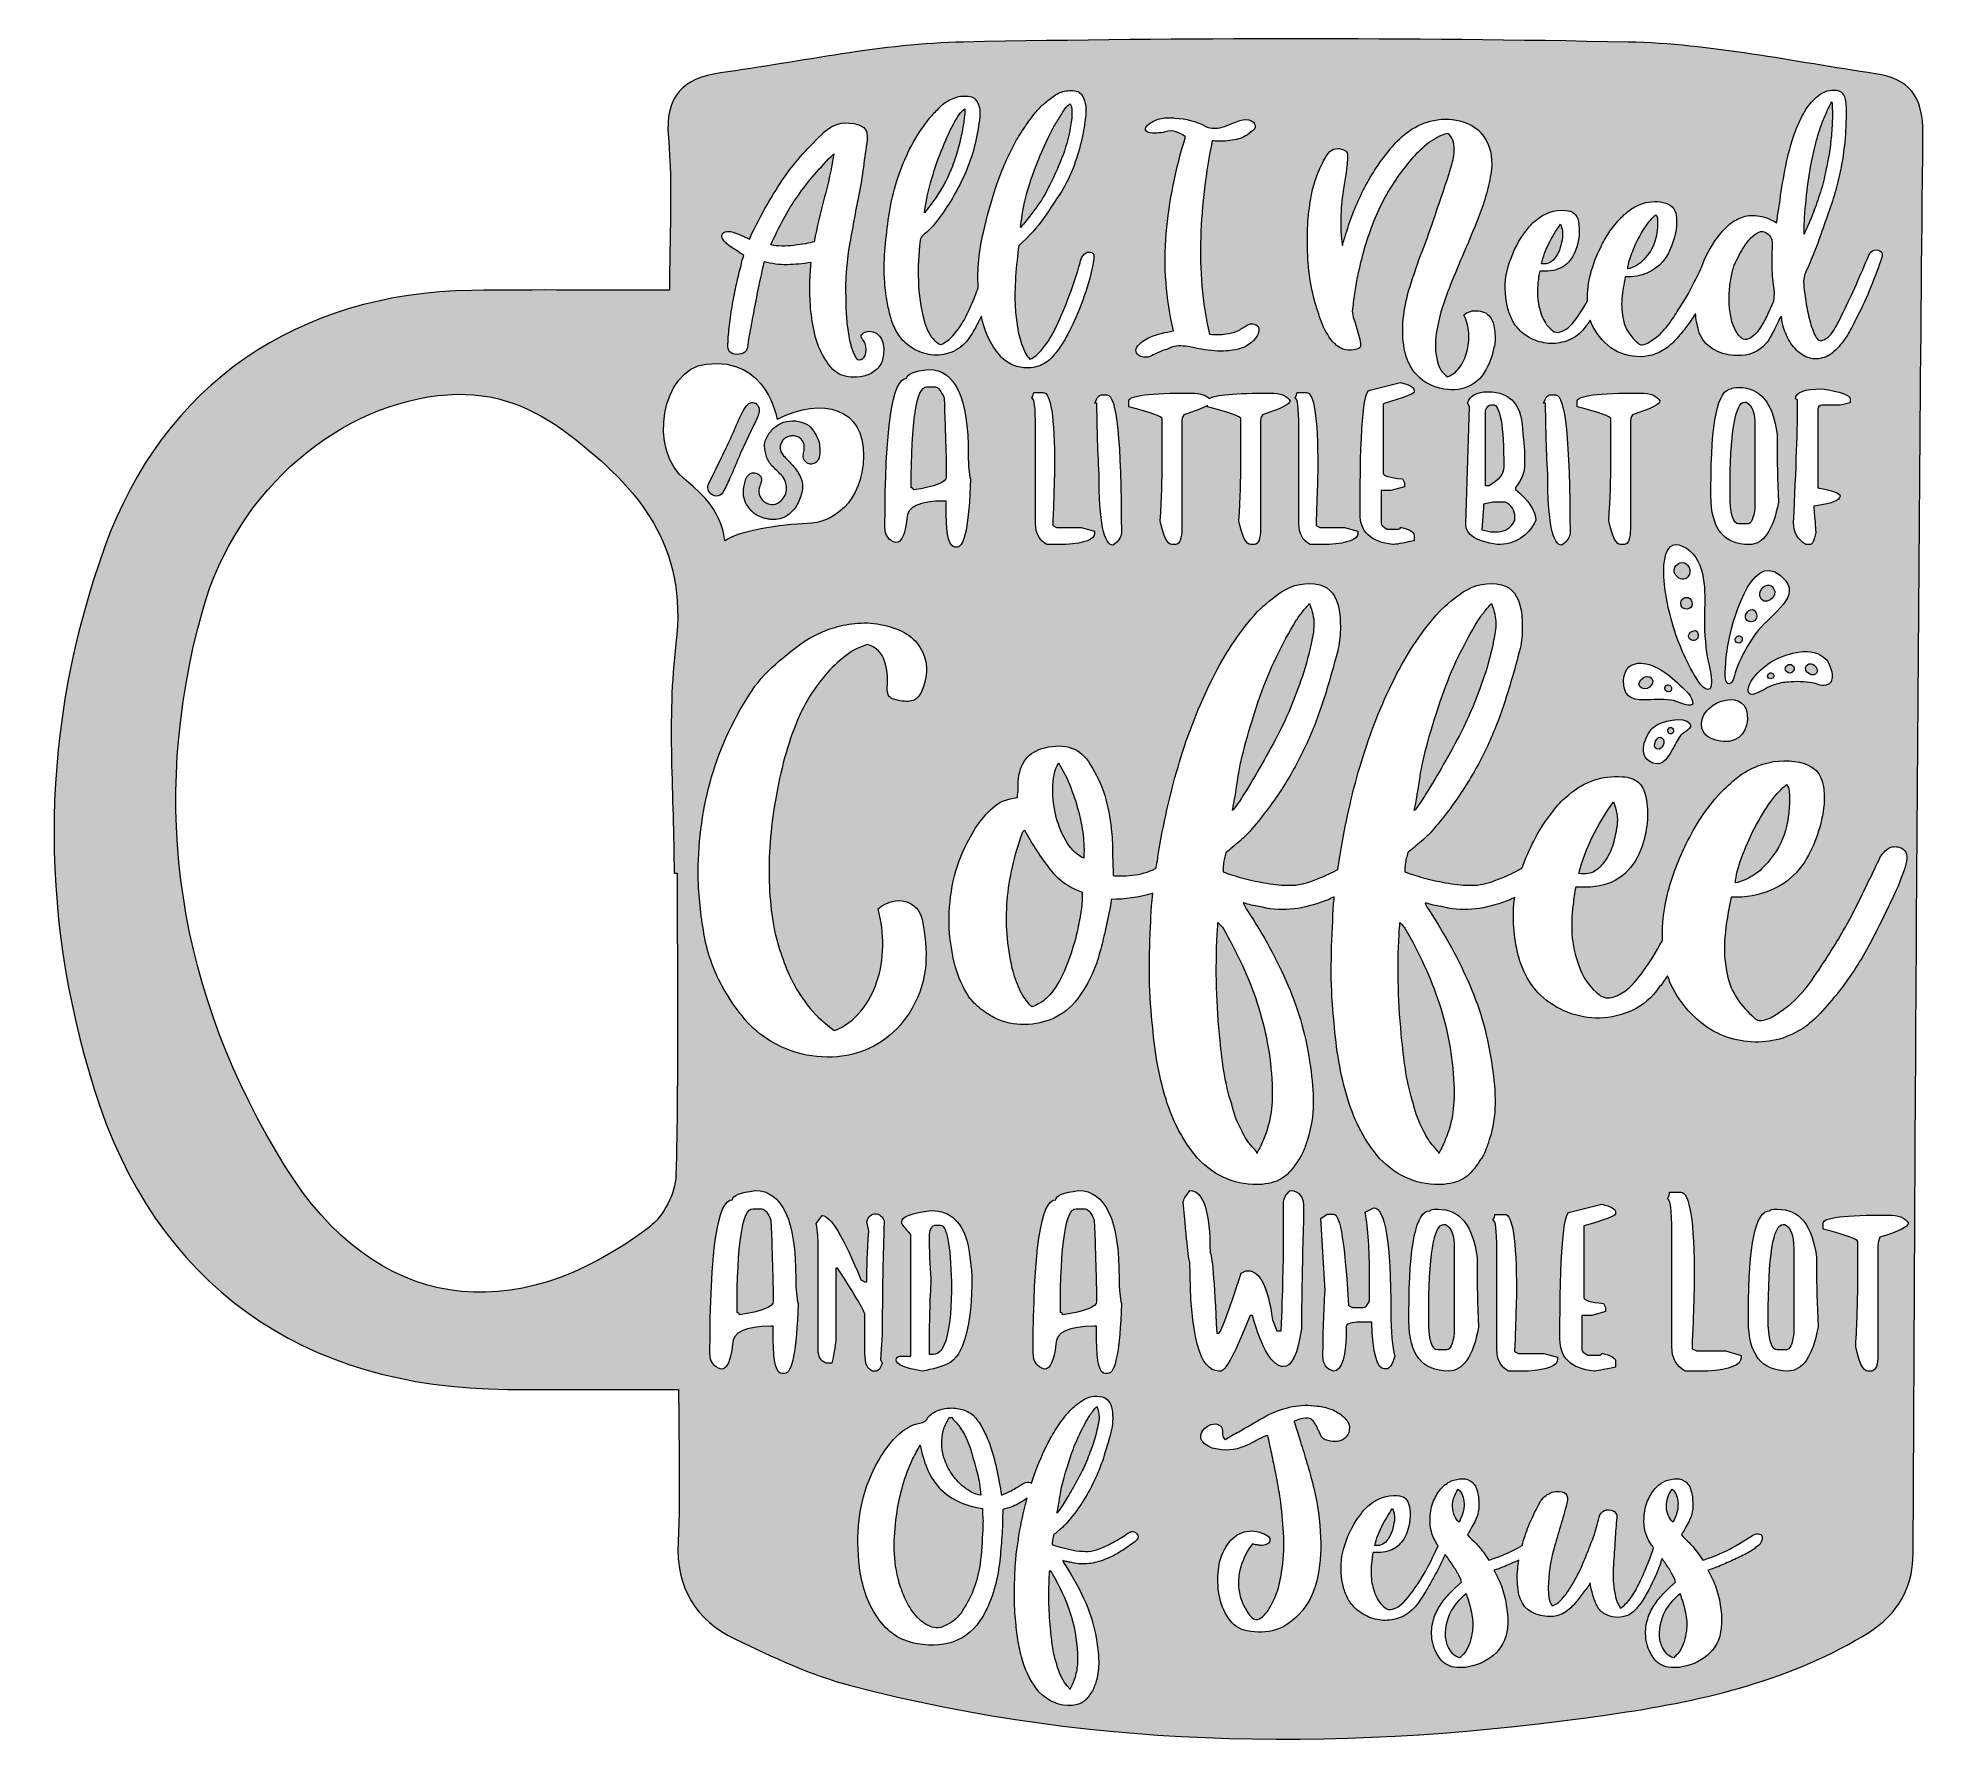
# Model space of a CAD drawing. Header units: inches. Extents: x 0.03 to 5.92, y -5.7 to -0.34.
import ezdxf

# ---------------------------------------------------------------- set-up
doc = ezdxf.new("R2010")
doc.units = ezdxf.units.IN
doc.header["$MEASUREMENT"] = 0
doc.layers.add('Layer 1', color=7, linetype='Continuous')

# ---------------------------------------------------------------- blocks, each defined once
blk = doc.blocks.new('block 2')
at = {"layer": 'Layer 1', "lineweight": 0}
for points, knots in [([(5.9219, -0.638), (5.9074, -2.1172), (5.8981, -3.5964), (5.8914, -5.0757), (5.8908, -5.2033), (5.8309, -5.2797), (5.7313, -5.3385), (5.4881, -5.4821), (5.2173, -5.5418), (4.9432, -5.5814), (4.1467, -5.6967), (3.3529, -5.6962), (2.5687, -5.4912), (2.4444, -5.4587), (2.3253, -5.4018), (2.2087, -5.3459), (2.0849, -5.2865), (2.0227, -5.1868), (2.0294, -5.0418), (2.0369, -4.8789), (2.0311, -4.7155), (2.0311, -4.5648), (1.8392, -4.5648), (1.6675, -4.5656), (1.4959, -4.5647), (0.8542, -4.5612), (0.3947, -4.2379), (0.2035, -3.626), (0.0271, -3.0613), (0.0357, -2.4898), (0.2361, -1.9317), (0.4195, -1.4206), (0.8402, -1.1355), (1.3846, -1.128), (1.5856, -1.1252), (1.7866, -1.1276), (2.0023, -1.1276), (2.0023, -0.966), (2.0128, -0.807), (1.999, -0.6501), (1.9875, -0.518), (2.0463, -0.4639), (2.1616, -0.4479), (2.4149, -0.4128), (2.6681, -0.3562), (2.9222, -0.3512), (3.6148, -0.3378), (4.308, -0.3376), (5.0005, -0.3514), (5.2588, -0.3565), (5.5163, -0.4129), (5.7735, -0.4501), (5.8773, -0.4651), (5.9231, -0.5189), (5.9219, -0.638)], [0, 0, 0, 0, 1, 1, 1, 2, 2, 2, 3, 3, 3, 4, 4, 4, 5, 5, 5, 6, 6, 6, 7, 7, 7, 8, 8, 8, 9, 9, 9, 10, 10, 10, 11, 11, 11, 12, 12, 12, 13, 13, 13, 14, 14, 14, 15, 15, 15, 16, 16, 16, 17, 17, 17, 18, 18, 18, 18]), ([(2.6743, -1.078), (2.6751, -1.1103), (2.6788, -1.1427), (2.6855, -1.1751), (2.6888, -1.1917), (2.6927, -1.2072), (2.6973, -1.2217), (2.7018, -1.2363), (2.7087, -1.2506), (2.7178, -1.2647), (2.7286, -1.2821), (2.7433, -1.2966), (2.762, -1.3082), (2.7807, -1.3198), (2.8004, -1.3269), (2.8211, -1.3294), (2.8418, -1.3319), (2.8624, -1.3294), (2.8827, -1.3219), (2.903, -1.3144), (2.9207, -1.3012), (2.9356, -1.2821), (2.9406, -1.2755), (2.9466, -1.2661), (2.9536, -1.2541), (2.9607, -1.2421), (2.9688, -1.2269), (2.9779, -1.2087), (2.9862, -1.2543), (3.0053, -1.295), (3.0351, -1.3306), (3.0451, -1.3431), (3.0573, -1.3526), (3.0719, -1.3592), (3.0864, -1.3659), (3.1013, -1.3696), (3.1167, -1.3704), (3.132, -1.3713), (3.1473, -1.3686), (3.1627, -1.3624), (3.1781, -1.3561), (3.1915, -1.346), (3.2032, -1.3319), (3.2131, -1.3202), (3.2222, -1.308), (3.2305, -1.2951), (3.2388, -1.2823), (3.2463, -1.2688), (3.2529, -1.2547), (3.267, -1.2273), (3.2809, -1.1954), (3.2946, -1.1589), (3.3083, -1.1224), (3.3189, -1.0855), (3.3264, -1.0481), (3.328, -1.039), (3.329, -1.0303), (3.3295, -1.022), (3.3299, -1.0137), (3.3259, -1.0091), (3.3176, -1.0083), (3.311, -1.0075), (3.3058, -1.0087), (3.3021, -1.012), (3.2984, -1.0154), (3.2952, -1.0191), (3.2928, -1.0232), (3.2903, -1.0274), (3.2886, -1.0313), (3.2878, -1.0351), (3.2869, -1.0388), (3.2865, -1.0411), (3.2865, -1.0419), (3.2774, -1.0743), (3.2664, -1.1077), (3.2535, -1.1421), (3.2407, -1.1765), (3.2272, -1.2091), (3.2131, -1.2398), (3.2065, -1.2539), (3.1992, -1.2671), (3.1913, -1.2796), (3.1834, -1.292), (3.1745, -1.3041), (3.1646, -1.3157), (3.1596, -1.3215), (3.1544, -1.3267), (3.149, -1.3312), (3.1436, -1.3358), (3.1372, -1.3397), (3.1297, -1.3431), (3.1231, -1.3364), (3.1181, -1.3298), (3.1148, -1.3232), (3.1115, -1.3165), (3.1086, -1.3095), (3.1061, -1.302), (3.0986, -1.2829), (3.0934, -1.2632), (3.0905, -1.2429), (3.0876, -1.2226), (3.0853, -1.202), (3.0837, -1.1813), (3.082, -1.1523), (3.0824, -1.1201), (3.0849, -1.0848), (3.0874, -1.0496), (3.0907, -1.0174), (3.0949, -0.9884), (3.1272, -0.9594), (3.1536, -0.9299), (3.1739, -0.9), (3.1942, -0.8702), (3.2106, -0.8457), (3.2231, -0.8266), (3.2388, -0.8026), (3.2523, -0.7762), (3.2635, -0.7476), (3.2747, -0.719), (3.2834, -0.6914), (3.2896, -0.6648), (3.2959, -0.6383), (3.3002, -0.6146), (3.3027, -0.5939), (3.3052, -0.5732), (3.3056, -0.5587), (3.304, -0.5504), (3.3023, -0.5404), (3.2992, -0.5306), (3.2946, -0.5211), (3.2901, -0.5116), (3.2832, -0.506), (3.2741, -0.5043), (3.26, -0.5018), (3.2463, -0.5024), (3.233, -0.5062), (3.2197, -0.5099), (3.2077, -0.5163), (3.1969, -0.5255), (3.187, -0.5329), (3.1774, -0.5408), (3.1683, -0.5491), (3.1592, -0.5574), (3.1509, -0.5665), (3.1434, -0.5765), (3.1318, -0.5914), (3.1208, -0.6066), (3.1104, -0.6219), (3.1001, -0.6373), (3.0903, -0.6532), (3.0812, -0.6698), (3.058, -0.7138), (3.0387, -0.7588), (3.0233, -0.8048), (3.008, -0.8509), (2.9949, -0.898), (2.9841, -0.9461), (2.9775, -0.9751), (2.9727, -1.004), (2.9698, -1.0326), (2.9669, -1.0612), (2.9663, -1.09), (2.968, -1.1191), (2.9613, -1.1373), (2.9541, -1.1558), (2.9462, -1.1744), (2.9383, -1.1931), (2.9296, -1.2105), (2.92, -1.2267), (2.9105, -1.2429), (2.9001, -1.2572), (2.8889, -1.2696), (2.8777, -1.2821), (2.8655, -1.2912), (2.8522, -1.297), (2.8497, -1.297), (2.8458, -1.2951), (2.8404, -1.2914), (2.835, -1.2877), (2.8315, -1.285), (2.8298, -1.2833), (2.8215, -1.2742), (2.8151, -1.2647), (2.8105, -1.2547), (2.806, -1.2448), (2.802, -1.234), (2.7987, -1.2224), (2.7879, -1.1809), (2.7819, -1.1394), (2.7807, -1.0979), (2.7794, -1.0564), (2.7813, -1.0145), (2.7863, -0.9722), (2.7871, -0.9647), (2.79, -0.9594), (2.795, -0.956), (2.8066, -0.9469), (2.8172, -0.9367), (2.8267, -0.9256), (2.8362, -0.9144), (2.8452, -0.9029), (2.8535, -0.8913), (2.8841, -0.849), (2.9103, -0.8019), (2.9319, -0.7501), (2.9534, -0.6982), (2.9671, -0.6429), (2.9729, -0.584), (2.9746, -0.569), (2.9725, -0.5551), (2.9667, -0.5423), (2.9609, -0.5294), (2.9509, -0.5222), (2.9368, -0.5205), (2.9202, -0.5188), (2.9045, -0.5211), (2.8896, -0.5273), (2.8746, -0.5335), (2.8622, -0.5412), (2.8522, -0.5504), (2.8423, -0.5603), (2.8327, -0.5705), (2.8236, -0.5808), (2.8145, -0.5912), (2.8057, -0.6022), (2.7975, -0.6138), (2.7784, -0.6404), (2.762, -0.6682), (2.7483, -0.6972), (2.7346, -0.7262), (2.7228, -0.7565), (2.7128, -0.788), (2.7029, -0.8196), (2.6954, -0.8515), (2.6904, -0.8839), (2.6855, -0.9162), (2.6813, -0.9486), (2.678, -0.9809), (2.6747, -1.0133), (2.6734, -1.0456), (2.6743, -1.078)], [0, 0, 0, 0, 1, 1, 1, 2, 2, 2, 3, 3, 3, 4, 4, 4, 5, 5, 5, 6, 6, 6, 7, 7, 7, 8, 8, 8, 9, 9, 9, 10, 10, 10, 11, 11, 11, 12, 12, 12, 13, 13, 13, 14, 14, 14, 15, 15, 15, 16, 16, 16, 17, 17, 17, 18, 18, 18, 19, 19, 19, 20, 20, 20, 21, 21, 21, 22, 22, 22, 23, 23, 23, 24, 24, 24, 25, 25, 25, 26, 26, 26, 27, 27, 27, 28, 28, 28, 29, 29, 29, 30, 30, 30, 31, 31, 31, 32, 32, 32, 33, 33, 33, 34, 34, 34, 35, 35, 35, 36, 36, 36, 37, 37, 37, 38, 38, 38, 39, 39, 39, 40, 40, 40, 41, 41, 41, 42, 42, 42, 43, 43, 43, 44, 44, 44, 45, 45, 45, 46, 46, 46, 47, 47, 47, 48, 48, 48, 49, 49, 49, 50, 50, 50, 51, 51, 51, 52, 52, 52, 53, 53, 53, 54, 54, 54, 55, 55, 55, 56, 56, 56, 57, 57, 57, 58, 58, 58, 59, 59, 59, 60, 60, 60, 61, 61, 61, 62, 62, 62, 63, 63, 63, 64, 64, 64, 65, 65, 65, 66, 66, 66, 67, 67, 67, 68, 68, 68, 69, 69, 69, 70, 70, 70, 71, 71, 71, 72, 72, 72, 73, 73, 73, 74, 74, 74, 75, 75, 75, 76, 76, 76, 77, 77, 77, 78, 78, 78, 79, 79, 79, 80, 80, 80, 80]), ([(4.623, -1.18), (4.6264, -1.1942), (4.6311, -1.2074), (4.6374, -1.2199), (4.6436, -1.2323), (4.6521, -1.2439), (4.6629, -1.2547), (4.6761, -1.2671), (4.6917, -1.2769), (4.7095, -1.284), (4.7274, -1.291), (4.7458, -1.2943), (4.7649, -1.2939), (4.784, -1.2935), (4.8027, -1.2891), (4.8209, -1.2808), (4.8392, -1.2726), (4.8549, -1.2589), (4.8682, -1.2398), (4.8707, -1.2373), (4.873, -1.2344), (4.875, -1.2311), (4.8771, -1.2278), (4.8794, -1.2244), (4.8819, -1.2211), (4.8919, -1.2502), (4.9101, -1.2763), (4.9366, -1.2995), (4.9624, -1.3211), (4.9922, -1.3329), (5.0263, -1.335), (5.0603, -1.337), (5.091, -1.3285), (5.1183, -1.3095), (5.1308, -1.3003), (5.1424, -1.2896), (5.1532, -1.2771), (5.164, -1.2647), (5.1739, -1.2526), (5.1831, -1.241), (5.1929, -1.2277), (5.2022, -1.214), (5.2108, -1.2001), (5.2116, -1.2092), (5.2125, -1.2182), (5.2142, -1.2261), (5.2183, -1.246), (5.222, -1.2597), (5.2254, -1.2671), (5.2353, -1.2879), (5.2509, -1.3039), (5.272, -1.3151), (5.2932, -1.3263), (5.3158, -1.3319), (5.3399, -1.3319), (5.378, -1.3335), (5.4087, -1.3207), (5.4319, -1.2933), (5.4353, -1.2891), (5.4394, -1.2827), (5.4444, -1.274), (5.4494, -1.2653), (5.4541, -1.2564), (5.4587, -1.2472), (5.4633, -1.2381), (5.4674, -1.2298), (5.4712, -1.2224), (5.4749, -1.2149), (5.4776, -1.2103), (5.4792, -1.2087), (5.4809, -1.2228), (5.4832, -1.2344), (5.4861, -1.2435), (5.489, -1.2526), (5.4921, -1.2609), (5.4954, -1.2684), (5.5037, -1.2866), (5.5141, -1.302), (5.5265, -1.3144), (5.539, -1.3269), (5.5524, -1.3352), (5.567, -1.3393), (5.5815, -1.3435), (5.5968, -1.3429), (5.613, -1.3375), (5.6292, -1.3321), (5.6448, -1.3207), (5.6597, -1.3032), (5.6729, -1.2875), (5.6839, -1.2717), (5.6927, -1.256), (5.7014, -1.2402), (5.7103, -1.2228), (5.7194, -1.2037), (5.7327, -1.1788), (5.746, -1.1498), (5.7592, -1.1166), (5.7725, -1.0834), (5.7837, -1.0535), (5.7928, -1.027), (5.7945, -1.0245), (5.7949, -1.0201), (5.7941, -1.0139), (5.7933, -1.0077), (5.7895, -1.0038), (5.7829, -1.0021), (5.7721, -1.0004), (5.7646, -1.0021), (5.7605, -1.0071), (5.7563, -1.012), (5.7534, -1.0166), (5.7518, -1.0208), (5.7402, -1.0481), (5.7275, -1.0774), (5.7138, -1.1085), (5.7001, -1.1396), (5.6866, -1.1684), (5.6734, -1.195), (5.6642, -1.2149), (5.6543, -1.234), (5.6435, -1.2522), (5.6327, -1.2705), (5.619, -1.2817), (5.6024, -1.2858), (5.5941, -1.2842), (5.5869, -1.2757), (5.5807, -1.2603), (5.5744, -1.245), (5.569, -1.2273), (5.5645, -1.2074), (5.5599, -1.1875), (5.5562, -1.1674), (5.5533, -1.1471), (5.5504, -1.1267), (5.5489, -1.1103), (5.5489, -1.0979), (5.5489, -1.0946), (5.5493, -1.0913), (5.5502, -1.088), (5.551, -1.0846), (5.5518, -1.0813), (5.5527, -1.078), (5.5618, -1.0573), (5.5705, -1.0367), (5.5788, -1.0164), (5.5871, -0.9961), (5.595, -0.9751), (5.6024, -0.9535), (5.6124, -0.9254), (5.6215, -0.8994), (5.6298, -0.8758), (5.6381, -0.8521), (5.6454, -0.8287), (5.6516, -0.8055), (5.6578, -0.7822), (5.6632, -0.7584), (5.6678, -0.7339), (5.6723, -0.7094), (5.6759, -0.6823), (5.6784, -0.6524), (5.6792, -0.6466), (5.6798, -0.6381), (5.6802, -0.6269), (5.6806, -0.6157), (5.681, -0.6039), (5.6815, -0.5914), (5.6819, -0.579), (5.6819, -0.5674), (5.6815, -0.5566), (5.681, -0.5458), (5.68, -0.5371), (5.6784, -0.5304), (5.6742, -0.5089), (5.6605, -0.4993), (5.6373, -0.5018), (5.619, -0.5035), (5.6028, -0.5107), (5.5887, -0.5236), (5.5746, -0.5365), (5.5624, -0.5516), (5.552, -0.569), (5.5417, -0.5864), (5.5329, -0.6045), (5.5259, -0.6231), (5.5188, -0.6418), (5.5133, -0.6586), (5.5091, -0.6735), (5.4991, -0.7084), (5.4913, -0.7435), (5.4855, -0.7787), (5.4796, -0.814), (5.4743, -0.849), (5.4693, -0.8839), (5.4685, -0.8863), (5.4676, -0.8919), (5.4668, -0.9007), (5.466, -0.9094), (5.4651, -0.9146), (5.4643, -0.9162), (5.4427, -0.9038), (5.4228, -0.8965), (5.4046, -0.8944), (5.3863, -0.8924), (5.3697, -0.894), (5.3548, -0.8994), (5.3399, -0.9048), (5.3262, -0.9131), (5.3137, -0.9243), (5.3013, -0.9355), (5.2897, -0.9486), (5.2789, -0.9635), (5.2559, -0.9949), (5.2396, -1.0259), (5.2293, -1.0566), (5.2211, -1.0737), (5.2129, -1.0904), (5.2048, -1.1066), (5.1911, -1.134), (5.1752, -1.1614), (5.1569, -1.1887), (5.1478, -1.2037), (5.1378, -1.2186), (5.1271, -1.2335), (5.1163, -1.2485), (5.1038, -1.2618), (5.0897, -1.2734), (5.0831, -1.2783), (5.0766, -1.2829), (5.0704, -1.2871), (5.0642, -1.2912), (5.0574, -1.2945), (5.0499, -1.297), (5.0424, -1.2995), (5.0362, -1.2983), (5.0312, -1.2933), (5.0196, -1.2833), (5.0099, -1.2723), (5.002, -1.2603), (4.9941, -1.2483), (4.9885, -1.2352), (4.9852, -1.2211), (4.9802, -1.1987), (4.9787, -1.1763), (4.9808, -1.1539), (4.9829, -1.1315), (4.9864, -1.1087), (4.9914, -1.0855), (4.9914, -1.0855), (5.0014, -1.0855), (5.0014, -1.0855), (5.0014, -1.0855), (5.0101, -1.0855), (5.0101, -1.0855), (5.0582, -1.0813), (5.0943, -1.061), (5.1183, -1.0245), (5.1366, -0.9946), (5.1478, -0.9614), (5.1519, -0.9249), (5.1519, -0.9199), (5.1519, -0.915), (5.1519, -0.91), (5.1519, -0.905), (5.1515, -0.9), (5.1507, -0.8951), (5.1474, -0.8718), (5.1337, -0.8577), (5.1096, -0.8527), (5.0856, -0.8478), (5.0615, -0.8498), (5.0375, -0.859), (5.025, -0.864), (5.0134, -0.8706), (5.0026, -0.8789), (4.9918, -0.8872), (4.9819, -0.8963), (4.9727, -0.9063), (4.9603, -0.9195), (4.9493, -0.9334), (4.9398, -0.9479), (4.9302, -0.9625), (4.9217, -0.9776), (4.9143, -0.9934), (4.901, -1.0199), (4.8906, -1.0471), (4.8831, -1.0749), (4.8757, -1.1027), (4.8724, -1.1311), (4.8732, -1.1601), (4.8499, -1.2016), (4.8296, -1.2298), (4.8122, -1.2448), (4.8047, -1.2506), (4.7966, -1.2549), (4.7879, -1.2578), (4.7792, -1.2607), (4.7711, -1.2593), (4.7637, -1.2535), (4.7496, -1.2427), (4.7392, -1.229), (4.7326, -1.2124), (4.7243, -1.1933), (4.7193, -1.1744), (4.7176, -1.1558), (4.716, -1.1371), (4.7164, -1.1178), (4.7189, -1.0979), (4.7197, -1.0929), (4.7203, -1.088), (4.7207, -1.083), (4.7211, -1.078), (4.7222, -1.073), (4.7239, -1.068), (4.7239, -1.068), (4.7487, -1.068), (4.7487, -1.068), (4.7711, -1.0664), (4.7894, -1.0599), (4.8035, -1.0487), (4.8176, -1.0376), (4.8284, -1.0224), (4.8359, -1.0033), (4.8475, -0.9718), (4.8504, -0.9415), (4.8446, -0.9125), (4.8421, -0.9009), (4.8377, -0.8924), (4.8315, -0.887), (4.8253, -0.8816), (4.8159, -0.8785), (4.8035, -0.8776), (4.7695, -0.8751), (4.7388, -0.8855), (4.7114, -0.9088), (4.7023, -0.9162), (4.6942, -0.9245), (4.6871, -0.9336), (4.6801, -0.9428), (4.6732, -0.9519), (4.6666, -0.961), (4.645, -0.9959), (4.6301, -1.0311), (4.6218, -1.0668), (4.6135, -1.1025), (4.6139, -1.1402), (4.623, -1.18)], [0, 0, 0, 0, 1, 1, 1, 2, 2, 2, 3, 3, 3, 4, 4, 4, 5, 5, 5, 6, 6, 6, 7, 7, 7, 8, 8, 8, 9, 9, 9, 10, 10, 10, 11, 11, 11, 12, 12, 12, 13, 13, 13, 14, 14, 14, 15, 15, 15, 16, 16, 16, 17, 17, 17, 18, 18, 18, 19, 19, 19, 20, 20, 20, 21, 21, 21, 22, 22, 22, 23, 23, 23, 24, 24, 24, 25, 25, 25, 26, 26, 26, 27, 27, 27, 28, 28, 28, 29, 29, 29, 30, 30, 30, 31, 31, 31, 32, 32, 32, 33, 33, 33, 34, 34, 34, 35, 35, 35, 36, 36, 36, 37, 37, 37, 38, 38, 38, 39, 39, 39, 40, 40, 40, 41, 41, 41, 42, 42, 42, 43, 43, 43, 44, 44, 44, 45, 45, 45, 46, 46, 46, 47, 47, 47, 48, 48, 48, 49, 49, 49, 50, 50, 50, 51, 51, 51, 52, 52, 52, 53, 53, 53, 54, 54, 54, 55, 55, 55, 56, 56, 56, 57, 57, 57, 58, 58, 58, 59, 59, 59, 60, 60, 60, 61, 61, 61, 62, 62, 62, 63, 63, 63, 64, 64, 64, 65, 65, 65, 66, 66, 66, 67, 67, 67, 68, 68, 68, 69, 69, 69, 70, 70, 70, 71, 71, 71, 72, 72, 72, 73, 73, 73, 74, 74, 74, 75, 75, 75, 76, 76, 76, 77, 77, 77, 78, 78, 78, 79, 79, 79, 80, 80, 80, 81, 81, 81, 82, 82, 82, 83, 83, 83, 84, 84, 84, 85, 85, 85, 86, 86, 86, 87, 87, 87, 88, 88, 88, 89, 89, 89, 90, 90, 90, 91, 91, 91, 92, 92, 92, 93, 93, 93, 94, 94, 94, 95, 95, 95, 96, 96, 96, 97, 97, 97, 98, 98, 98, 99, 99, 99, 100, 100, 100, 101, 101, 101, 102, 102, 102, 103, 103, 103, 104, 104, 104, 105, 105, 105, 106, 106, 106, 107, 107, 107, 108, 108, 108, 109, 109, 109, 110, 110, 110, 111, 111, 111, 112, 112, 112, 113, 113, 113, 114, 114, 114, 115, 115, 115, 115]), ([(3.4614, -1.3194), (3.4626, -1.3252), (3.467, -1.3298), (3.4744, -1.3331), (3.4819, -1.3372), (3.4898, -1.3383), (3.4981, -1.3362), (3.5064, -1.3341), (3.5138, -1.331), (3.5205, -1.3269), (3.5312, -1.3211), (3.5404, -1.3171), (3.5478, -1.3151), (3.5553, -1.313), (3.5636, -1.3099), (3.5727, -1.3057), (3.5819, -1.3024), (3.5914, -1.3009), (3.6014, -1.3014), (3.6113, -1.3018), (3.6208, -1.3028), (3.63, -1.3045), (3.654, -1.3103), (3.6798, -1.3144), (3.7071, -1.3169), (3.7312, -1.3194), (3.7559, -1.3176), (3.7812, -1.3113), (3.8065, -1.3051), (3.8262, -1.2912), (3.8403, -1.2696), (3.8444, -1.2622), (3.8461, -1.2547), (3.8453, -1.2472), (3.8444, -1.2398), (3.8395, -1.2352), (3.8303, -1.2335), (3.8254, -1.2319), (3.8206, -1.2319), (3.816, -1.2335), (3.8115, -1.2352), (3.8069, -1.2375), (3.8023, -1.2404), (3.7978, -1.2433), (3.793, -1.2464), (3.788, -1.2497), (3.783, -1.2531), (3.7768, -1.256), (3.7694, -1.2584), (3.7594, -1.2618), (3.7463, -1.264), (3.7302, -1.2653), (3.714, -1.2665), (3.7009, -1.2663), (3.691, -1.2647), (3.6793, -1.2149), (3.6715, -1.1647), (3.6673, -1.1141), (3.6632, -1.0635), (3.6619, -1.0127), (3.6636, -0.9616), (3.6652, -0.9106), (3.6692, -0.8598), (3.6754, -0.8092), (3.6816, -0.7586), (3.6897, -0.7088), (3.6997, -0.6599), (3.7055, -0.6607), (3.7111, -0.6611), (3.7165, -0.6611), (3.7219, -0.6611), (3.7271, -0.6611), (3.732, -0.6611), (3.7536, -0.6603), (3.772, -0.6574), (3.7874, -0.6524), (3.8027, -0.6474), (3.8171, -0.6379), (3.8303, -0.6238), (3.8345, -0.6196), (3.8353, -0.6146), (3.8328, -0.6088), (3.8303, -0.603), (3.827, -0.5993), (3.8229, -0.5976), (3.8112, -0.5927), (3.799, -0.5925), (3.7862, -0.597), (3.7733, -0.6016), (3.7573, -0.6076), (3.7383, -0.6151), (3.7291, -0.6184), (3.719, -0.6203), (3.7078, -0.6207), (3.6966, -0.6211), (3.6864, -0.6188), (3.6773, -0.6138), (3.6482, -0.5989), (3.6171, -0.5906), (3.5839, -0.5889), (3.569, -0.5873), (3.5547, -0.5877), (3.541, -0.5902), (3.5273, -0.5927), (3.5142, -0.5985), (3.5018, -0.6076), (3.4952, -0.6126), (3.4914, -0.6175), (3.4906, -0.6225), (3.4898, -0.6275), (3.4931, -0.6312), (3.5006, -0.6337), (3.508, -0.6362), (3.5165, -0.6371), (3.5261, -0.6362), (3.5356, -0.6354), (3.5441, -0.6342), (3.5516, -0.6325), (3.5648, -0.6283), (3.5765, -0.6281), (3.5864, -0.6319), (3.5964, -0.6356), (3.6063, -0.6408), (3.6163, -0.6474), (3.5848, -0.7478), (3.5646, -0.8488), (3.5559, -0.9504), (3.5472, -1.0521), (3.5549, -1.1535), (3.579, -1.2547), (3.5657, -1.2572), (3.5541, -1.2595), (3.5441, -1.2615), (3.5342, -1.2636), (3.5221, -1.2676), (3.508, -1.2734), (3.4947, -1.2775), (3.4811, -1.2866), (3.467, -1.3008), (3.462, -1.3074), (3.4601, -1.3136), (3.4614, -1.3194)], [0, 0, 0, 0, 1, 1, 1, 2, 2, 2, 3, 3, 3, 4, 4, 4, 5, 5, 5, 6, 6, 6, 7, 7, 7, 8, 8, 8, 9, 9, 9, 10, 10, 10, 11, 11, 11, 12, 12, 12, 13, 13, 13, 14, 14, 14, 15, 15, 15, 16, 16, 16, 17, 17, 17, 18, 18, 18, 19, 19, 19, 20, 20, 20, 21, 21, 21, 22, 22, 22, 23, 23, 23, 24, 24, 24, 25, 25, 25, 26, 26, 26, 27, 27, 27, 28, 28, 28, 29, 29, 29, 30, 30, 30, 31, 31, 31, 32, 32, 32, 33, 33, 33, 34, 34, 34, 35, 35, 35, 36, 36, 36, 37, 37, 37, 38, 38, 38, 39, 39, 39, 40, 40, 40, 41, 41, 41, 42, 42, 42, 43, 43, 43, 44, 44, 44, 45, 45, 45, 46, 46, 46, 47, 47, 47, 47]), ([(2.1715, -0.971), (2.1748, -0.9751), (2.1784, -0.9789), (2.1821, -0.9822), (2.1858, -0.9855), (2.1898, -0.9888), (2.1939, -0.9921), (2.2005, -0.9963), (2.2072, -1.0004), (2.2138, -1.0046), (2.2205, -1.0087), (2.2275, -1.0133), (2.235, -1.0183), (2.2317, -1.0274), (2.2288, -1.0382), (2.2263, -1.0506), (2.2213, -1.068), (2.2165, -1.0871), (2.212, -1.1079), (2.2074, -1.1286), (2.2032, -1.15), (2.1995, -1.1719), (2.1958, -1.1939), (2.1927, -1.2155), (2.1902, -1.2367), (2.1877, -1.2578), (2.186, -1.2775), (2.1852, -1.2958), (2.1844, -1.3173), (2.1935, -1.3281), (2.2126, -1.3281), (2.235, -1.3281), (2.2466, -1.3186), (2.2474, -1.2995), (2.2482, -1.2904), (2.2507, -1.2746), (2.2549, -1.2522), (2.259, -1.2298), (2.2636, -1.2056), (2.2686, -1.1794), (2.2736, -1.1533), (2.2787, -1.1274), (2.2841, -1.1016), (2.2895, -1.0759), (2.2943, -1.0548), (2.2984, -1.0382), (2.3225, -1.0448), (2.3466, -1.0479), (2.3706, -1.0475), (2.3947, -1.0471), (2.4196, -1.0448), (2.4453, -1.0407), (2.4436, -1.0581), (2.4424, -1.0795), (2.4416, -1.1047), (2.4407, -1.1301), (2.4416, -1.1564), (2.444, -1.1838), (2.4465, -1.2112), (2.4509, -1.2383), (2.4571, -1.2653), (2.4633, -1.2923), (2.4727, -1.3161), (2.4851, -1.3368), (2.4934, -1.3501), (2.5011, -1.3609), (2.5081, -1.3692), (2.5152, -1.3775), (2.5231, -1.3839), (2.5318, -1.3885), (2.5405, -1.393), (2.5502, -1.3962), (2.561, -1.3978), (2.5718, -1.3995), (2.5847, -1.3995), (2.5996, -1.3978), (2.6129, -1.3962), (2.6255, -1.3918), (2.6376, -1.3848), (2.6496, -1.3777), (2.6589, -1.3671), (2.6656, -1.353), (2.6705, -1.3422), (2.6728, -1.3277), (2.6724, -1.3095), (2.672, -1.2912), (2.6664, -1.2771), (2.6556, -1.2671), (2.649, -1.2605), (2.6413, -1.2568), (2.6326, -1.256), (2.6239, -1.2551), (2.6162, -1.2568), (2.6096, -1.2609), (2.6046, -1.2643), (2.6019, -1.267), (2.6015, -1.269), (2.601, -1.2711), (2.6017, -1.2736), (2.6033, -1.2765), (2.605, -1.2794), (2.6073, -1.2827), (2.6102, -1.2864), (2.6131, -1.2902), (2.6154, -1.2958), (2.617, -1.3032), (2.6187, -1.319), (2.6168, -1.3302), (2.6114, -1.3368), (2.606, -1.3435), (2.5988, -1.346), (2.5897, -1.3443), (2.5822, -1.3344), (2.576, -1.3209), (2.571, -1.3039), (2.566, -1.2869), (2.5623, -1.269), (2.5598, -1.2503), (2.5573, -1.2317), (2.5556, -1.2134), (2.5548, -1.1956), (2.554, -1.1778), (2.5536, -1.163), (2.5536, -1.1514), (2.5519, -1.0967), (2.5556, -1.0427), (2.5648, -0.9896), (2.5739, -0.9366), (2.5838, -0.883), (2.5946, -0.8291), (2.6004, -0.8001), (2.6052, -0.7712), (2.6089, -0.7426), (2.6127, -0.714), (2.6166, -0.6852), (2.6208, -0.6561), (2.6224, -0.6404), (2.6197, -0.6288), (2.6127, -0.6213), (2.6056, -0.6138), (2.5942, -0.6088), (2.5785, -0.6063), (2.5428, -0.5997), (2.5121, -0.6084), (2.4864, -0.6325), (2.4623, -0.6557), (2.4401, -0.6785), (2.4198, -0.7009), (2.3994, -0.7233), (2.3802, -0.7476), (2.3619, -0.7737), (2.3437, -0.7999), (2.3256, -0.8287), (2.3078, -0.8602), (2.2899, -0.8918), (2.2715, -0.9274), (2.2524, -0.9672), (2.2474, -0.9647), (2.2424, -0.9625), (2.2375, -0.9604), (2.2325, -0.9583), (2.2271, -0.956), (2.2213, -0.9535), (2.213, -0.9502), (2.2064, -0.9478), (2.2014, -0.9461), (2.1964, -0.9444), (2.1902, -0.9436), (2.1827, -0.9436), (2.1744, -0.9444), (2.1692, -0.9475), (2.1672, -0.9529), (2.1651, -0.9583), (2.1665, -0.9643), (2.1715, -0.971)], [0, 0, 0, 0, 1, 1, 1, 2, 2, 2, 3, 3, 3, 4, 4, 4, 5, 5, 5, 6, 6, 6, 7, 7, 7, 8, 8, 8, 9, 9, 9, 10, 10, 10, 11, 11, 11, 12, 12, 12, 13, 13, 13, 14, 14, 14, 15, 15, 15, 16, 16, 16, 17, 17, 17, 18, 18, 18, 19, 19, 19, 20, 20, 20, 21, 21, 21, 22, 22, 22, 23, 23, 23, 24, 24, 24, 25, 25, 25, 26, 26, 26, 27, 27, 27, 28, 28, 28, 29, 29, 29, 30, 30, 30, 31, 31, 31, 32, 32, 32, 33, 33, 33, 34, 34, 34, 35, 35, 35, 36, 36, 36, 37, 37, 37, 38, 38, 38, 39, 39, 39, 40, 40, 40, 41, 41, 41, 42, 42, 42, 43, 43, 43, 44, 44, 44, 45, 45, 45, 46, 46, 46, 47, 47, 47, 48, 48, 48, 49, 49, 49, 50, 50, 50, 51, 51, 51, 52, 52, 52, 53, 53, 53, 54, 54, 54, 55, 55, 55, 56, 56, 56, 57, 57, 57, 58, 58, 58, 58]), ([(3.9971, -0.9697), (3.9971, -1.0013), (3.9988, -1.0334), (4.0021, -1.0662), (4.0054, -1.099), (4.0112, -1.1298), (4.0195, -1.1589), (4.0261, -1.1821), (4.0334, -1.2047), (4.0413, -1.2267), (4.0492, -1.2487), (4.061, -1.2692), (4.0767, -1.2883), (4.0875, -1.2999), (4.0981, -1.3076), (4.1085, -1.3113), (4.1188, -1.3151), (4.1315, -1.3157), (4.1464, -1.3132), (4.1547, -1.3115), (4.1599, -1.309), (4.162, -1.3057), (4.1641, -1.3024), (4.1643, -1.2966), (4.1626, -1.2883), (4.1601, -1.2783), (4.1576, -1.2684), (4.1551, -1.2584), (4.1527, -1.2485), (4.1497, -1.239), (4.1464, -1.2298), (4.1431, -1.2215), (4.1406, -1.2132), (4.139, -1.2049), (4.1373, -1.1966), (4.1373, -1.1879), (4.139, -1.1788), (4.1415, -1.1606), (4.1439, -1.1425), (4.1464, -1.1247), (4.1489, -1.1068), (4.1522, -1.0892), (4.1564, -1.0718), (4.168, -1.017), (4.184, -0.9639), (4.2043, -0.9125), (4.2246, -0.8611), (4.2514, -0.8121), (4.2846, -0.7656), (4.2978, -0.7474), (4.3117, -0.73), (4.3263, -0.7134), (4.3408, -0.6968), (4.3572, -0.6814), (4.3754, -0.6673), (4.3845, -0.6607), (4.3939, -0.6547), (4.4034, -0.6493), (4.4129, -0.6439), (4.4239, -0.6399), (4.4364, -0.6375), (4.4439, -0.6424), (4.449, -0.6493), (4.4519, -0.658), (4.4548, -0.6667), (4.4563, -0.6758), (4.4563, -0.6854), (4.4563, -0.6949), (4.4555, -0.7042), (4.4538, -0.7134), (4.4521, -0.7225), (4.4505, -0.7295), (4.4488, -0.7345), (4.4405, -0.7619), (4.4318, -0.7891), (4.4227, -0.816), (4.4136, -0.843), (4.4045, -0.8698), (4.3953, -0.8963), (4.3829, -0.9336), (4.3698, -0.9702), (4.3561, -1.0058), (4.3424, -1.0415), (4.3298, -1.078), (4.3182, -1.1153), (4.309, -1.1452), (4.3024, -1.1753), (4.2983, -1.2056), (4.2941, -1.2359), (4.2941, -1.2667), (4.2983, -1.2983), (4.3024, -1.3331), (4.3142, -1.3624), (4.3337, -1.386), (4.3532, -1.4096), (4.3792, -1.4256), (4.4115, -1.4339), (4.4439, -1.4422), (4.4733, -1.4405), (4.4999, -1.4289), (4.5264, -1.4173), (4.5467, -1.3962), (4.5608, -1.3655), (4.5675, -1.3522), (4.5718, -1.3416), (4.5739, -1.3337), (4.576, -1.3258), (4.5787, -1.3149), (4.582, -1.3008), (4.5845, -1.2891), (4.5849, -1.2746), (4.5832, -1.2572), (4.5816, -1.2398), (4.5778, -1.2261), (4.572, -1.2161), (4.5637, -1.202), (4.5505, -1.1939), (4.5322, -1.1919), (4.514, -1.1898), (4.4986, -1.1942), (4.4862, -1.2049), (4.4953, -1.2224), (4.5005, -1.2412), (4.5017, -1.2615), (4.503, -1.2819), (4.5011, -1.3014), (4.4961, -1.32), (4.4912, -1.3387), (4.4835, -1.3551), (4.4731, -1.3692), (4.4627, -1.3833), (4.4501, -1.3928), (4.4351, -1.3978), (4.4185, -1.3854), (4.4082, -1.37), (4.404, -1.3518), (4.3966, -1.3219), (4.3953, -1.292), (4.4003, -1.2622), (4.4045, -1.2356), (4.4103, -1.2101), (4.4177, -1.1856), (4.4252, -1.1612), (4.4339, -1.1369), (4.4439, -1.1128), (4.458, -1.0772), (4.4725, -1.0421), (4.4874, -1.0077), (4.5023, -0.9733), (4.5169, -0.9382), (4.531, -0.9025), (4.5401, -0.8801), (4.548, -0.8575), (4.5546, -0.8347), (4.5613, -0.8119), (4.5666, -0.7885), (4.5708, -0.7644), (4.5774, -0.7229), (4.5722, -0.687), (4.5552, -0.6567), (4.5382, -0.6265), (4.5111, -0.6068), (4.4737, -0.5976), (4.4422, -0.5902), (4.4115, -0.5906), (4.3816, -0.5989), (4.3543, -0.6063), (4.33, -0.6182), (4.3088, -0.6343), (4.2877, -0.6505), (4.2688, -0.6694), (4.2522, -0.691), (4.2207, -0.73), (4.1939, -0.7712), (4.1719, -0.8148), (4.15, -0.8583), (4.1319, -0.9038), (4.1178, -0.9511), (4.1161, -0.9577), (4.1143, -0.9637), (4.1122, -0.9691), (4.1101, -0.9745), (4.1083, -0.9805), (4.1066, -0.9872), (4.1025, -0.9581), (4.1008, -0.9295), (4.1016, -0.9013), (4.1025, -0.8731), (4.1049, -0.8449), (4.1091, -0.8167), (4.1116, -0.7992), (4.1143, -0.782), (4.1172, -0.765), (4.1201, -0.748), (4.122, -0.7308), (4.1228, -0.7134), (4.1236, -0.7042), (4.1224, -0.6978), (4.1191, -0.6941), (4.1157, -0.6904), (4.1103, -0.6877), (4.1029, -0.686), (4.0954, -0.6835), (4.0875, -0.6837), (4.0792, -0.6866), (4.0709, -0.6895), (4.0635, -0.6964), (4.0568, -0.7072), (4.046, -0.7262), (4.0376, -0.7432), (4.0313, -0.7582), (4.0251, -0.7731), (4.0195, -0.7901), (4.0145, -0.8092), (4.0095, -0.8291), (4.0054, -0.853), (4.0021, -0.8808), (3.9988, -0.9086), (3.9971, -0.9382), (3.9971, -0.9697)], [0, 0, 0, 0, 1, 1, 1, 2, 2, 2, 3, 3, 3, 4, 4, 4, 5, 5, 5, 6, 6, 6, 7, 7, 7, 8, 8, 8, 9, 9, 9, 10, 10, 10, 11, 11, 11, 12, 12, 12, 13, 13, 13, 14, 14, 14, 15, 15, 15, 16, 16, 16, 17, 17, 17, 18, 18, 18, 19, 19, 19, 20, 20, 20, 21, 21, 21, 22, 22, 22, 23, 23, 23, 24, 24, 24, 25, 25, 25, 26, 26, 26, 27, 27, 27, 28, 28, 28, 29, 29, 29, 30, 30, 30, 31, 31, 31, 32, 32, 32, 33, 33, 33, 34, 34, 34, 35, 35, 35, 36, 36, 36, 37, 37, 37, 38, 38, 38, 39, 39, 39, 40, 40, 40, 41, 41, 41, 42, 42, 42, 43, 43, 43, 44, 44, 44, 45, 45, 45, 46, 46, 46, 47, 47, 47, 48, 48, 48, 49, 49, 49, 50, 50, 50, 51, 51, 51, 52, 52, 52, 53, 53, 53, 54, 54, 54, 55, 55, 55, 56, 56, 56, 57, 57, 57, 58, 58, 58, 59, 59, 59, 60, 60, 60, 61, 61, 61, 62, 62, 62, 63, 63, 63, 64, 64, 64, 65, 65, 65, 66, 66, 66, 67, 67, 67, 68, 68, 68, 69, 69, 69, 70, 70, 70, 71, 71, 71, 72, 72, 72, 73, 73, 73, 73]), ([(2.0532, -1.7214), (2.1877, -1.8251), (2.1707, -1.9172), (2.1771, -1.9114), (2.2096, -1.8816), (2.3556, -1.8589), (2.4333, -1.857), (2.5111, -1.8552), (2.6069, -1.7926), (2.6093, -1.6451), (2.6113, -1.4976), (2.4846, -1.4577), (2.3388, -1.5308), (2.3388, -1.5308), (2.309, -1.3356), (2.1175, -1.3581), (1.9783, -1.3744), (1.9328, -1.6285), (2.0532, -1.7214)], [0, 0, 0, 0, 1, 1, 1, 2, 2, 2, 3, 3, 3, 4, 4, 4, 5, 5, 5, 6, 6, 6, 6]), ([(2.8682, -1.7866), (2.8682, -1.7866), (2.8682, -1.8277), (2.8682, -1.8277), (2.8682, -1.8963), (2.8774, -1.9304), (2.8958, -1.9304), (2.8958, -1.9304), (2.9027, -1.9304), (2.9027, -1.9304), (2.9254, -1.9304), (2.9392, -1.8595), (2.9438, -1.718), (2.9392, -1.7015), (2.9369, -1.6762), (2.9369, -1.6425), (2.9369, -1.4642), (2.8958, -1.3749), (2.8134, -1.3749), (2.7678, -1.3806), (2.7448, -1.3898), (2.7448, -1.4025), (2.6992, -1.4025), (2.6762, -1.5578), (2.6762, -1.8687), (2.6762, -1.8944), (2.6877, -1.9105), (2.7107, -1.9166), (2.7279, -1.9166), (2.739, -1.8917), (2.7448, -1.8415), (2.7448, -1.8051), (2.7835, -1.7866), (2.8613, -1.7866), (2.8613, -1.7866), (2.8682, -1.7866), (2.8682, -1.7866)], [0, 0, 0, 0, 1, 1, 1, 2, 2, 2, 3, 3, 3, 4, 4, 4, 5, 5, 5, 6, 6, 6, 7, 7, 7, 8, 8, 8, 9, 9, 9, 10, 10, 10, 11, 11, 11, 12, 12, 12, 12]), ([(2.0227, -2.2326), (2.0603, -1.9276), (1.9075, -1.7467), (1.6913, -1.5811), (1.576, -1.4927), (1.4577, -1.4437), (1.3091, -1.4541), (0.9804, -1.4771), (0.6511, -1.7434), (0.5429, -2.1281), (0.3702, -2.7418), (0.4685, -3.3316), (0.8007, -3.8674), (1.0821, -4.3213), (1.5121, -4.381), (1.9396, -4.0573), (1.984, -4.0237), (2.0214, -3.951), (2.0228, -3.8955), (2.0307, -3.5806), (2.0266, -3.2654), (2.0266, -2.9503), (2.0234, -2.9503), (2.0202, -2.9503), (2.0169, -2.9503), (2.0169, -2.7108), (1.9937, -2.4685), (2.0227, -2.2326)], [0, 0, 0, 0, 1, 1, 1, 2, 2, 2, 3, 3, 3, 4, 4, 4, 5, 5, 5, 6, 6, 6, 7, 7, 7, 8, 8, 8, 9, 9, 9, 9]), ([(3.1472, -1.5539), (3.1472, -1.5539), (3.1472, -1.8572), (3.1472, -1.8572), (3.1472, -1.8882), (3.1591, -1.9101), (3.1829, -1.9227), (3.1829, -1.9227), (3.2423, -1.9227), (3.2423, -1.9227), (3.3017, -1.9185), (3.3316, -1.9066), (3.3316, -1.8871), (3.3316, -1.8871), (3.3316, -1.881), (3.3316, -1.881), (3.3316, -1.881), (3.2898, -1.8691), (3.2898, -1.8691), (3.2898, -1.8691), (3.2128, -1.8691), (3.2128, -1.8691), (3.2128, -1.8691), (3.2009, -1.8633), (3.2009, -1.8633), (3.2047, -1.759), (3.2066, -1.6977), (3.2066, -1.6789), (3.2066, -1.5244), (3.1947, -1.447), (3.171, -1.447), (3.171, -1.447), (3.1415, -1.447), (3.1415, -1.447), (3.1415, -1.4512), (3.1395, -1.4569), (3.1353, -1.465), (3.1434, -1.465), (3.1472, -1.4945), (3.1472, -1.5539)], [0, 0, 0, 0, 1, 1, 1, 2, 2, 2, 3, 3, 3, 4, 4, 4, 5, 5, 5, 6, 6, 6, 7, 7, 7, 8, 8, 8, 9, 9, 9, 10, 10, 10, 11, 11, 11, 12, 12, 12, 13, 13, 13, 13]), ([(3.3331, -1.4803), (3.3331, -1.4803), (3.3392, -1.4803), (3.3392, -1.4803), (3.3392, -1.544), (3.3415, -1.618), (3.3458, -1.7023), (3.3458, -1.8507), (3.3607, -1.9247), (3.3902, -1.9247), (3.4071, -1.912), (3.4155, -1.8994), (3.4155, -1.8867), (3.4155, -1.5988), (3.4006, -1.4546), (3.3711, -1.4546), (3.3711, -1.4546), (3.3519, -1.4546), (3.3519, -1.4546), (3.3454, -1.4546), (3.3392, -1.4631), (3.3331, -1.4803)], [0, 0, 0, 0, 1, 1, 1, 2, 2, 2, 3, 3, 3, 4, 4, 4, 5, 5, 5, 6, 6, 6, 7, 7, 7, 7]), ([(3.4385, -1.4918), (3.5083, -1.5098), (3.5432, -1.5225), (3.5432, -1.529), (3.5432, -1.529), (3.5432, -1.6705), (3.5432, -1.6705), (3.5432, -1.7165), (3.5412, -1.7759), (3.537, -1.8488), (3.5474, -1.8982), (3.5596, -1.9227), (3.5738, -1.9227), (3.5738, -1.9227), (3.5861, -1.9227), (3.5861, -1.9227), (3.5984, -1.9201), (3.6045, -1.904), (3.6045, -1.8737), (3.6045, -1.8737), (3.6045, -1.5413), (3.6045, -1.5413), (3.6045, -1.5321), (3.6064, -1.524), (3.6106, -1.5167), (3.6464, -1.5055), (3.6711, -1.4958), (3.6846, -1.4874), (3.6846, -1.4874), (3.6846, -1.4918), (3.6846, -1.4918), (3.7543, -1.5098), (3.7892, -1.5225), (3.7892, -1.529), (3.7892, -1.529), (3.7892, -1.6705), (3.7892, -1.6705), (3.7892, -1.7165), (3.7873, -1.7759), (3.7831, -1.8488), (3.7934, -1.8982), (3.8057, -1.9227), (3.8199, -1.9227), (3.8199, -1.9227), (3.8322, -1.9227), (3.8322, -1.9227), (3.8444, -1.9201), (3.8506, -1.904), (3.8506, -1.8737), (3.8506, -1.8737), (3.8506, -1.5413), (3.8506, -1.5413), (3.8506, -1.5321), (3.8525, -1.524), (3.8567, -1.5167), (3.9142, -1.4987), (3.943, -1.4845), (3.943, -1.4734), (3.933, -1.4569), (3.9127, -1.4489), (3.8816, -1.4489), (3.7722, -1.4489), (3.7086, -1.4545), (3.6903, -1.4659), (3.6791, -1.4547), (3.6612, -1.4489), (3.6355, -1.4489), (3.504, -1.4489), (3.4385, -1.4569), (3.4385, -1.4734), (3.4385, -1.4734), (3.4385, -1.4918), (3.4385, -1.4918)], [0, 0, 0, 0, 1, 1, 1, 2, 2, 2, 3, 3, 3, 4, 4, 4, 5, 5, 5, 6, 6, 6, 7, 7, 7, 8, 8, 8, 9, 9, 9, 10, 10, 10, 11, 11, 11, 12, 12, 12, 13, 13, 13, 14, 14, 14, 15, 15, 15, 16, 16, 16, 17, 17, 17, 18, 18, 18, 19, 19, 19, 20, 20, 20, 21, 21, 21, 22, 22, 22, 23, 23, 23, 24, 24, 24, 24]), ([(3.9586, -1.465), (3.9667, -1.465), (3.9705, -1.4945), (3.9705, -1.5539), (3.9705, -1.5539), (3.9705, -1.8572), (3.9705, -1.8572), (3.9705, -1.8882), (3.9824, -1.9101), (4.0062, -1.9227), (4.0062, -1.9227), (4.0656, -1.9227), (4.0656, -1.9227), (4.125, -1.9185), (4.1549, -1.9066), (4.1549, -1.8871), (4.1549, -1.8871), (4.1549, -1.881), (4.1549, -1.881), (4.1549, -1.881), (4.1131, -1.8691), (4.1131, -1.8691), (4.1131, -1.8691), (4.0361, -1.8691), (4.0361, -1.8691), (4.0361, -1.8691), (4.0242, -1.8633), (4.0242, -1.8633), (4.028, -1.759), (4.0299, -1.6977), (4.0299, -1.6789), (4.0299, -1.5244), (4.018, -1.447), (3.9943, -1.447), (3.9943, -1.447), (3.9648, -1.447), (3.9648, -1.447), (3.9648, -1.4512), (3.9628, -1.4569), (3.9586, -1.465)], [0, 0, 0, 0, 1, 1, 1, 2, 2, 2, 3, 3, 3, 4, 4, 4, 5, 5, 5, 6, 6, 6, 7, 7, 7, 8, 8, 8, 9, 9, 9, 10, 10, 10, 11, 11, 11, 12, 12, 12, 13, 13, 13, 13]), ([(4.2342, -1.6996), (4.2342, -1.6996), (4.2342, -1.4822), (4.2342, -1.4822), (4.2986, -1.4635), (4.3308, -1.4512), (4.3308, -1.4462), (4.3308, -1.4462), (4.3308, -1.4401), (4.3308, -1.4401), (4.3308, -1.4313), (4.3167, -1.4232), (4.2887, -1.4159), (4.2887, -1.4159), (4.1921, -1.4401), (4.1921, -1.4401), (4.1717, -1.4401), (4.1618, -1.5689), (4.1618, -1.8261), (4.1618, -1.8829), (4.1959, -1.9151), (4.2645, -1.9227), (4.2718, -1.9227), (4.2937, -1.9189), (4.3308, -1.9109), (4.3308, -1.9109), (4.3308, -1.8925), (4.3308, -1.8925), (4.3308, -1.8836), (4.3167, -1.8756), (4.2887, -1.8683), (4.2887, -1.8725), (4.2868, -1.8744), (4.2825, -1.8744), (4.2825, -1.8744), (4.2461, -1.8744), (4.2461, -1.8744), (4.2342, -1.8683), (4.2281, -1.8622), (4.2281, -1.8564), (4.2281, -1.8564), (4.2281, -1.7537), (4.2281, -1.7537), (4.2281, -1.7537), (4.2584, -1.7537), (4.2584, -1.7537), (4.2584, -1.7537), (4.3006, -1.7418), (4.3006, -1.7418), (4.3006, -1.7418), (4.3006, -1.7295), (4.3006, -1.7295), (4.3006, -1.7295), (4.2944, -1.7176), (4.2944, -1.7176), (4.2542, -1.7134), (4.2342, -1.7077), (4.2342, -1.6996)], [0, 0, 0, 0, 1, 1, 1, 2, 2, 2, 3, 3, 3, 4, 4, 4, 5, 5, 5, 6, 6, 6, 7, 7, 7, 8, 8, 8, 9, 9, 9, 10, 10, 10, 11, 11, 11, 12, 12, 12, 13, 13, 13, 14, 14, 14, 15, 15, 15, 16, 16, 16, 17, 17, 17, 18, 18, 18, 19, 19, 19, 19]), ([(4.504, -1.4911), (4.504, -1.4911), (4.4925, -1.8595), (4.4925, -1.8595), (4.4925, -1.8921), (4.5251, -1.9132), (4.5903, -1.9227), (4.6463, -1.9227), (4.6865, -1.8978), (4.7111, -1.848), (4.7111, -1.8173), (4.69, -1.7847), (4.6478, -1.7502), (4.6478, -1.7502), (4.6478, -1.7445), (4.6478, -1.7445), (4.667, -1.7207), (4.6766, -1.6958), (4.6766, -1.6693), (4.6766, -1.6298), (4.6746, -1.5992), (4.6708, -1.5773), (4.6708, -1.4891), (4.6344, -1.4451), (4.5615, -1.4451), (4.527, -1.4451), (4.506, -1.4566), (4.4983, -1.4796), (4.4983, -1.4796), (4.504, -1.4911), (4.504, -1.4911)], [0, 0, 0, 0, 1, 1, 1, 2, 2, 2, 3, 3, 3, 4, 4, 4, 5, 5, 5, 6, 6, 6, 7, 7, 7, 8, 8, 8, 9, 9, 9, 10, 10, 10, 10]), ([(4.7739, -1.4546), (4.7739, -1.4546), (4.7547, -1.4546), (4.7547, -1.4546), (4.7482, -1.4546), (4.7421, -1.4631), (4.7359, -1.4803), (4.7359, -1.4803), (4.7421, -1.4803), (4.7421, -1.4803), (4.7421, -1.544), (4.7444, -1.618), (4.7486, -1.7023), (4.7486, -1.8507), (4.7635, -1.9247), (4.7931, -1.9247), (4.8099, -1.912), (4.8184, -1.8994), (4.8184, -1.8867), (4.8184, -1.5988), (4.8034, -1.4546), (4.7739, -1.4546)], [0, 0, 0, 0, 1, 1, 1, 2, 2, 2, 3, 3, 3, 4, 4, 4, 5, 5, 5, 6, 6, 6, 7, 7, 7, 7]), ([(4.946, -1.529), (4.946, -1.529), (4.946, -1.6705), (4.946, -1.6705), (4.946, -1.7165), (4.9441, -1.7759), (4.9399, -1.8488), (4.9502, -1.8982), (4.9625, -1.9227), (4.9767, -1.9227), (4.9767, -1.9227), (4.9889, -1.9227), (4.9889, -1.9227), (5.0012, -1.9201), (5.0073, -1.904), (5.0073, -1.8737), (5.0073, -1.8737), (5.0073, -1.5413), (5.0073, -1.5413), (5.0073, -1.5321), (5.0092, -1.524), (5.0135, -1.5167), (5.071, -1.4987), (5.0997, -1.4845), (5.0997, -1.4734), (5.0898, -1.4569), (5.0694, -1.4489), (5.0384, -1.4489), (4.9069, -1.4489), (4.8413, -1.4569), (4.8413, -1.4734), (4.8413, -1.4734), (4.8413, -1.4918), (4.8413, -1.4918), (4.9111, -1.5098), (4.946, -1.5225), (4.946, -1.529)], [0, 0, 0, 0, 1, 1, 1, 2, 2, 2, 3, 3, 3, 4, 4, 4, 5, 5, 5, 6, 6, 6, 7, 7, 7, 8, 8, 8, 9, 9, 9, 10, 10, 10, 11, 11, 11, 12, 12, 12, 12]), ([(5.4657, -1.6149), (5.4657, -1.6149), (5.4657, -1.5781), (5.4657, -1.5781), (5.4535, -1.4803), (5.4136, -1.4313), (5.3465, -1.4313), (5.3312, -1.4313), (5.3235, -1.4328), (5.3235, -1.4358), (5.2806, -1.4358), (5.2591, -1.5386), (5.2591, -1.7437), (5.2591, -1.7437), (5.2591, -1.7713), (5.2591, -1.7713), (5.2591, -1.8721), (5.299, -1.9227), (5.3787, -1.9227), (5.4232, -1.9227), (5.4539, -1.8783), (5.4703, -1.7897), (5.4673, -1.7161), (5.4657, -1.6578), (5.4657, -1.6149)], [0, 0, 0, 0, 1, 1, 1, 2, 2, 2, 3, 3, 3, 4, 4, 4, 5, 5, 5, 6, 6, 6, 7, 7, 7, 8, 8, 8, 8]), ([(5.5934, -1.7456), (5.5934, -1.7456), (5.5934, -1.4991), (5.5934, -1.4991), (5.5934, -1.4918), (5.5976, -1.4876), (5.606, -1.4865), (5.606, -1.4865), (5.6627, -1.4865), (5.6627, -1.4865), (5.6627, -1.4865), (5.6946, -1.4799), (5.6946, -1.4799), (5.6946, -1.4799), (5.6946, -1.4673), (5.6946, -1.4673), (5.6946, -1.4546), (5.665, -1.4443), (5.606, -1.4358), (5.5512, -1.4358), (5.5236, -1.4462), (5.5236, -1.4673), (5.5278, -1.4673), (5.5301, -1.4696), (5.5301, -1.4738), (5.5301, -1.5566), (5.5259, -1.6831), (5.5174, -1.8533), (5.5174, -1.8836), (5.5301, -1.9066), (5.5554, -1.9227), (5.5554, -1.9227), (5.5681, -1.9227), (5.5681, -1.9227), (5.5765, -1.9227), (5.5826, -1.9101), (5.5868, -1.8848), (5.5868, -1.8821), (5.5849, -1.8549), (5.5807, -1.8027), (5.6355, -1.7955), (5.6627, -1.7851), (5.6627, -1.7709), (5.6627, -1.7613), (5.6397, -1.7529), (5.5934, -1.7456)], [0, 0, 0, 0, 1, 1, 1, 2, 2, 2, 3, 3, 3, 4, 4, 4, 5, 5, 5, 6, 6, 6, 7, 7, 7, 8, 8, 8, 9, 9, 9, 10, 10, 10, 11, 11, 11, 12, 12, 12, 13, 13, 13, 14, 14, 14, 15, 15, 15, 15]), ([(5.2485, -2.376), (5.2756, -2.3808), (5.2506, -2.2912), (5.2485, -2.2793), (5.2403, -2.2321), (5.238, -2.1844), (5.239, -2.1366), (5.2405, -2.0732), (5.2464, -1.9757), (5.1823, -1.9344), (5.1102, -1.888), (5.1073, -1.9915), (5.1136, -2.0468), (5.1211, -2.1116), (5.1376, -2.1755), (5.1613, -2.2361), (5.1729, -2.2657), (5.1864, -2.2946), (5.2022, -2.3221), (5.2108, -2.3371), (5.2294, -2.3726), (5.2485, -2.376)], [0, 0, 0, 0, 1, 1, 1, 2, 2, 2, 3, 3, 3, 4, 4, 4, 5, 5, 5, 6, 6, 6, 7, 7, 7, 7]), ([(5.3996, -2.2003), (5.4338, -2.1522), (5.5376, -2.0907), (5.4934, -2.0367), (5.3967, -1.9188), (5.3303, -2.1482), (5.3169, -2.2134), (5.3111, -2.2411), (5.3065, -2.2693), (5.3053, -2.2976), (5.3047, -2.3108), (5.3024, -2.3266), (5.3041, -2.3395), (5.3056, -2.3504), (5.3116, -2.3645), (5.3225, -2.3551), (5.3312, -2.3476), (5.3359, -2.317), (5.3406, -2.306), (5.3564, -2.2688), (5.3762, -2.2333), (5.3996, -2.2003)], [0, 0, 0, 0, 1, 1, 1, 2, 2, 2, 3, 3, 3, 4, 4, 4, 5, 5, 5, 6, 6, 6, 7, 7, 7, 7]), ([(3.5552, -3.6574), (3.5762, -3.7281), (3.6093, -3.7898), (3.6544, -3.8424), (3.7101, -3.9011), (3.777, -3.9282), (3.8553, -3.9237), (3.8838, -3.9207), (3.9061, -3.9135), (3.9218, -3.9023), (3.9376, -3.891), (3.953, -3.8733), (3.9681, -3.8492), (3.9741, -3.8417), (3.9797, -3.8315), (3.985, -3.8188), (3.9903, -3.806), (3.9944, -3.7943), (3.9974, -3.7838), (4.0094, -3.7462), (4.0155, -3.7086), (4.0155, -3.671), (4.0155, -3.6333), (4.0124, -3.595), (4.0065, -3.5559), (3.9944, -3.4656), (3.9711, -3.3806), (3.9365, -3.3009), (3.9019, -3.2212), (3.8598, -3.1437), (3.8101, -3.0685), (3.8041, -3.0595), (3.7996, -3.0512), (3.7966, -3.0436), (3.7981, -3.0436), (3.8026, -3.0448), (3.8101, -3.047), (3.8177, -3.0493), (3.8255, -3.0512), (3.8338, -3.0527), (3.8421, -3.0542), (3.8496, -3.0557), (3.8564, -3.0572), (3.8632, -3.0587), (3.8673, -3.0595), (3.8688, -3.0595), (3.9019, -3.0655), (3.9346, -3.0659), (3.967, -3.0606), (3.9993, -3.0553), (4.0309, -3.0463), (4.0617, -3.0335), (4.0684, -3.0307), (4.0748, -3.0274), (4.0814, -3.0244), (4.0805, -3.0339), (4.0796, -3.0437), (4.0787, -3.0527), (4.0772, -3.0677), (4.0764, -3.0835), (4.0764, -3.1001), (4.0734, -3.1527), (4.0719, -3.2058), (4.0719, -3.2591), (4.0719, -3.3126), (4.0749, -3.3656), (4.0809, -3.4182), (4.0839, -3.4589), (4.0888, -3.4991), (4.0956, -3.5389), (4.1024, -3.5788), (4.1118, -3.6183), (4.1238, -3.6574), (4.1448, -3.7281), (4.1779, -3.7898), (4.2231, -3.8424), (4.2787, -3.9011), (4.3457, -3.9282), (4.4239, -3.9237), (4.4525, -3.9207), (4.4747, -3.9135), (4.4905, -3.9023), (4.5063, -3.891), (4.5217, -3.8733), (4.5368, -3.8492), (4.5427, -3.8417), (4.5484, -3.8315), (4.5537, -3.8188), (4.5589, -3.806), (4.563, -3.7943), (4.5661, -3.7838), (4.5781, -3.7462), (4.5841, -3.7086), (4.5841, -3.671), (4.5841, -3.6333), (4.5811, -3.595), (4.5751, -3.5559), (4.563, -3.4656), (4.5397, -3.3806), (4.5051, -3.3009), (4.4705, -3.2212), (4.4284, -3.1437), (4.3788, -3.0685), (4.3728, -3.0595), (4.3682, -3.0512), (4.3652, -3.0436), (4.3667, -3.0436), (4.3712, -3.0448), (4.3788, -3.047), (4.3863, -3.0493), (4.3942, -3.0512), (4.4025, -3.0527), (4.4107, -3.0542), (4.4183, -3.0557), (4.425, -3.0572), (4.4318, -3.0587), (4.4359, -3.0595), (4.4374, -3.0595), (4.4705, -3.0655), (4.5032, -3.0659), (4.5356, -3.0606), (4.5679, -3.0553), (4.5995, -3.0463), (4.6304, -3.0335), (4.6355, -3.0314), (4.6404, -3.0287), (4.6455, -3.0264), (4.6377, -3.0808), (4.6405, -3.1376), (4.6541, -3.1971), (4.6601, -3.2227), (4.6687, -3.2467), (4.68, -3.2693), (4.6913, -3.2919), (4.7067, -3.3129), (4.7263, -3.3325), (4.7503, -3.355), (4.7785, -3.3728), (4.8109, -3.3855), (4.8432, -3.3983), (4.8767, -3.4043), (4.9113, -3.4036), (4.9459, -3.4028), (4.9798, -3.3949), (5.0129, -3.3799), (5.0459, -3.3649), (5.0745, -3.34), (5.0986, -3.3054), (5.1031, -3.3009), (5.1072, -3.2956), (5.111, -3.2896), (5.1148, -3.2836), (5.1189, -3.2776), (5.1234, -3.2716), (5.1415, -3.3242), (5.1745, -3.3716), (5.2227, -3.4137), (5.2693, -3.4528), (5.3235, -3.4743), (5.3852, -3.478), (5.4468, -3.4818), (5.5025, -3.4663), (5.5522, -3.4318), (5.5747, -3.4152), (5.5958, -3.3957), (5.6153, -3.3731), (5.6349, -3.3505), (5.6529, -3.3287), (5.6695, -3.3077), (5.7041, -3.261), (5.7345, -3.2125), (5.7609, -3.1621), (5.7872, -3.1117), (5.8124, -3.0602), (5.8365, -3.0076), (5.8425, -2.9955), (5.8466, -2.9861), (5.8489, -2.9793), (5.8511, -2.9726), (5.8545, -2.9632), (5.8591, -2.9511), (5.865, -2.9376), (5.8688, -2.9248), (5.8703, -2.9128), (5.8748, -2.8902), (5.8681, -2.8759), (5.85, -2.8699), (5.835, -2.8654), (5.8222, -2.8669), (5.8117, -2.8744), (5.8011, -2.882), (5.7921, -2.8932), (5.7846, -2.9083), (5.759, -2.9624), (5.7338, -3.0143), (5.709, -3.064), (5.6842, -3.1136), (5.6552, -3.1632), (5.6221, -3.2129), (5.6055, -3.24), (5.5875, -3.2671), (5.568, -3.2941), (5.5484, -3.3212), (5.5258, -3.3453), (5.5003, -3.3663), (5.4882, -3.3753), (5.4766, -3.3837), (5.4653, -3.3912), (5.454, -3.3987), (5.4416, -3.4047), (5.4281, -3.4092), (5.4145, -3.4137), (5.4032, -3.4115), (5.3942, -3.4024), (5.3731, -3.3844), (5.3555, -3.3645), (5.3412, -3.3426), (5.3269, -3.3209), (5.3167, -3.2972), (5.3107, -3.2716), (5.3017, -3.2309), (5.2991, -3.1903), (5.3028, -3.1497), (5.3066, -3.1091), (5.313, -3.0677), (5.322, -3.0256), (5.322, -3.0256), (5.34, -3.0256), (5.34, -3.0256), (5.34, -3.0256), (5.3558, -3.0256), (5.3558, -3.0256), (5.4431, -3.0181), (5.5085, -2.9812), (5.5522, -2.915), (5.5852, -2.8609), (5.6055, -2.8007), (5.6131, -2.7345), (5.6131, -2.7255), (5.6131, -2.7165), (5.6131, -2.7074), (5.6131, -2.6984), (5.6123, -2.6894), (5.6108, -2.6804), (5.6048, -2.6383), (5.58, -2.6127), (5.5364, -2.6036), (5.4927, -2.5946), (5.4491, -2.5984), (5.4055, -2.6149), (5.3829, -2.6239), (5.3618, -2.636), (5.3423, -2.651), (5.3228, -2.6661), (5.3047, -2.6826), (5.2882, -2.7007), (5.2656, -2.7247), (5.2456, -2.7499), (5.2283, -2.7763), (5.211, -2.8026), (5.1956, -2.8301), (5.1821, -2.8586), (5.158, -2.9068), (5.1392, -2.956), (5.1257, -3.0064), (5.1121, -3.0568), (5.1061, -3.1084), (5.1076, -3.161), (5.0655, -3.2362), (5.0287, -3.2874), (4.9971, -3.3144), (4.9835, -3.325), (4.9688, -3.3329), (4.9531, -3.3381), (4.9373, -3.3434), (4.9226, -3.3408), (4.9091, -3.3302), (4.8835, -3.3107), (4.8647, -3.2859), (4.8526, -3.2558), (4.8376, -3.2212), (4.8286, -3.1869), (4.8256, -3.1531), (4.8225, -3.1192), (4.8233, -3.0843), (4.8278, -3.0482), (4.8293, -3.0391), (4.8304, -3.0301), (4.8312, -3.0211), (4.832, -3.0121), (4.8338, -3.003), (4.8369, -2.994), (4.8369, -2.994), (4.882, -2.994), (4.882, -2.994), (4.9226, -2.991), (4.9557, -2.9793), (4.9813, -2.959), (5.0068, -2.9387), (5.0264, -2.9113), (5.0399, -2.8767), (5.061, -2.8195), (5.0662, -2.7646), (5.0557, -2.7119), (5.0512, -2.6909), (5.0433, -2.6755), (5.032, -2.6657), (5.0208, -2.6559), (5.0038, -2.6503), (4.9813, -2.6488), (4.9196, -2.6443), (4.8639, -2.6631), (4.8143, -2.7052), (4.7977, -2.7187), (4.7831, -2.7338), (4.7703, -2.7503), (4.7575, -2.7669), (4.7451, -2.7834), (4.733, -2.8), (4.7056, -2.8443), (4.6845, -2.8889), (4.6689, -2.934), (4.6654, -2.9359), (4.6622, -2.9379), (4.6586, -2.9399), (4.6285, -2.9564), (4.5992, -2.9692), (4.5706, -2.9782), (4.5495, -2.9857), (4.5269, -2.9891), (4.5029, -2.9884), (4.4788, -2.9876), (4.4544, -2.985), (4.4296, -2.9805), (4.4047, -2.976), (4.3814, -2.9707), (4.3596, -2.9647), (4.3378, -2.9587), (4.3186, -2.9526), (4.3021, -2.9466), (4.3021, -2.9376), (4.3024, -2.9297), (4.3032, -2.9229), (4.3039, -2.9162), (4.3051, -2.9098), (4.3066, -2.9037), (4.3081, -2.8978), (4.3096, -2.8917), (4.3111, -2.8857), (4.3141, -2.8842), (4.319, -2.8804), (4.3258, -2.8744), (4.3325, -2.8684), (4.34, -2.862), (4.3483, -2.8552), (4.3566, -2.8485), (4.3641, -2.8417), (4.3709, -2.8349), (4.3777, -2.8282), (4.3825, -2.8233), (4.3855, -2.8203), (4.4231, -2.7766), (4.4559, -2.7334), (4.4837, -2.6905), (4.5115, -2.6476), (4.536, -2.604), (4.5571, -2.5596), (4.5781, -2.5153), (4.5965, -2.469), (4.6123, -2.4208), (4.6281, -2.3727), (4.6435, -2.3201), (4.6586, -2.2629), (4.6646, -2.2434), (4.668, -2.2212), (4.6687, -2.1963), (4.6695, -2.1715), (4.6684, -2.1486), (4.6654, -2.1275), (4.6578, -2.0839), (4.6375, -2.0576), (4.6044, -2.0485), (4.5608, -2.0395), (4.5209, -2.0471), (4.4848, -2.0711), (4.4578, -2.0892), (4.4329, -2.1095), (4.4104, -2.132), (4.3833, -2.1621), (4.3588, -2.1933), (4.337, -2.2257), (4.3152, -2.258), (4.2953, -2.2915), (4.2772, -2.3261), (4.2336, -2.4118), (4.1983, -2.4983), (4.1712, -2.5856), (4.1441, -2.6728), (4.1223, -2.7631), (4.1057, -2.8564), (4.1027, -2.8729), (4.1001, -2.8891), (4.0979, -2.9049), (4.0963, -2.9158), (4.0943, -2.9272), (4.0924, -2.9385), (4.0915, -2.9389), (4.0908, -2.9394), (4.09, -2.9399), (4.0598, -2.9564), (4.0305, -2.9692), (4.002, -2.9782), (3.9809, -2.9857), (3.9583, -2.9891), (3.9343, -2.9884), (3.9102, -2.9876), (3.8857, -2.985), (3.8609, -2.9805), (3.8361, -2.976), (3.8128, -2.9707), (3.791, -2.9647), (3.7691, -2.9587), (3.75, -2.9526), (3.7334, -2.9466), (3.7334, -2.9376), (3.7338, -2.9297), (3.7345, -2.9229), (3.7353, -2.9162), (3.7364, -2.9098), (3.7379, -2.9037), (3.7394, -2.8978), (3.7409, -2.8917), (3.7425, -2.8857), (3.7454, -2.8842), (3.7503, -2.8804), (3.7571, -2.8744), (3.7639, -2.8684), (3.7714, -2.862), (3.7797, -2.8552), (3.7879, -2.8485), (3.7955, -2.8417), (3.8022, -2.8349), (3.809, -2.8282), (3.8139, -2.8233), (3.8169, -2.8203), (3.8545, -2.7766), (3.8872, -2.7334), (3.9151, -2.6905), (3.9429, -2.6476), (3.9673, -2.604), (3.9884, -2.5596), (4.0094, -2.5153), (4.0279, -2.469), (4.0437, -2.4208), (4.0595, -2.3727), (4.0749, -2.3201), (4.09, -2.2629), (4.0959, -2.2434), (4.0993, -2.2212), (4.1001, -2.1963), (4.1008, -2.1715), (4.0997, -2.1486), (4.0967, -2.1275), (4.0892, -2.0839), (4.0689, -2.0576), (4.0358, -2.0485), (3.9921, -2.0395), (3.9523, -2.0471), (3.9162, -2.0711), (3.8891, -2.0892), (3.8643, -2.1095), (3.8417, -2.132), (3.8147, -2.1621), (3.7902, -2.1933), (3.7684, -2.2257), (3.7466, -2.258), (3.7267, -2.2915), (3.7086, -2.3261), (3.665, -2.4118), (3.6296, -2.4983), (3.6026, -2.5856), (3.5755, -2.6728), (3.5536, -2.7631), (3.5371, -2.8564), (3.5341, -2.8729), (3.5315, -2.8891), (3.5292, -2.9049), (3.5279, -2.9143), (3.5261, -2.9242), (3.5245, -2.9339), (3.5212, -2.9359), (3.518, -2.9383), (3.5146, -2.9399), (3.4905, -2.9504), (3.4657, -2.9564), (3.4401, -2.9579), (3.4145, -2.9594), (3.398, -2.9594), (3.3904, -2.9579), (3.3889, -2.9323), (3.3882, -2.9075), (3.3882, -2.8834), (3.3882, -2.8594), (3.3867, -2.8353), (3.3837, -2.8112), (3.3806, -2.7766), (3.3739, -2.7421), (3.3634, -2.7074), (3.3528, -2.6728), (3.3378, -2.6405), (3.3182, -2.6104), (3.2881, -2.5593), (3.2407, -2.542), (3.1761, -2.5585), (3.1249, -2.5706), (3.0971, -2.6059), (3.0926, -2.6646), (3.0926, -2.6721), (3.0926, -2.6796), (3.0926, -2.6871), (3.0926, -2.6947), (3.0918, -2.7037), (3.0903, -2.7142), (3.0587, -2.7172), (3.0331, -2.7277), (3.0136, -2.7458), (2.994, -2.7638), (2.976, -2.7849), (2.9595, -2.809), (2.9444, -2.8346), (2.9316, -2.8586), (2.9211, -2.8812), (2.903, -2.9218), (2.8906, -2.9639), (2.8839, -3.0076), (2.8771, -3.0512), (2.8752, -3.0948), (2.8782, -3.1384), (2.8812, -3.173), (2.8873, -3.2072), (2.8963, -3.2411), (2.9053, -3.2749), (2.9196, -3.3069), (2.9391, -3.337), (2.9482, -3.3505), (2.9606, -3.3633), (2.9764, -3.3753), (2.9922, -3.3874), (3.0076, -3.3972), (3.0226, -3.4047), (3.0497, -3.4182), (3.0798, -3.4246), (3.1129, -3.4239), (3.146, -3.4231), (3.1761, -3.4167), (3.2031, -3.4047), (3.2377, -3.3882), (3.2659, -3.3633), (3.2878, -3.3302), (3.3096, -3.2972), (3.3265, -3.264), (3.3385, -3.2309), (3.3431, -3.2174), (3.3479, -3.2001), (3.3532, -3.179), (3.3585, -3.158), (3.3634, -3.1373), (3.3679, -3.117), (3.3724, -3.0967), (3.3761, -3.0786), (3.3792, -3.0628), (3.3822, -3.047), (3.3837, -3.0369), (3.3837, -3.0324), (3.4258, -3.0324), (3.4687, -3.0264), (3.5123, -3.0143), (3.5128, -3.0142), (3.5132, -3.014), (3.5137, -3.0138), (3.5125, -3.0272), (3.5112, -3.0404), (3.51, -3.0527), (3.5085, -3.0677), (3.5078, -3.0835), (3.5078, -3.1001), (3.5047, -3.1527), (3.5032, -3.2058), (3.5032, -3.2591), (3.5032, -3.3126), (3.5063, -3.3656), (3.5123, -3.4182), (3.5153, -3.4589), (3.5202, -3.4991), (3.5269, -3.5389), (3.5337, -3.5788), (3.5431, -3.6183), (3.5552, -3.6574)], [0, 0, 0, 0, 1, 1, 1, 2, 2, 2, 3, 3, 3, 4, 4, 4, 5, 5, 5, 6, 6, 6, 7, 7, 7, 8, 8, 8, 9, 9, 9, 10, 10, 10, 11, 11, 11, 12, 12, 12, 13, 13, 13, 14, 14, 14, 15, 15, 15, 16, 16, 16, 17, 17, 17, 18, 18, 18, 19, 19, 19, 20, 20, 20, 21, 21, 21, 22, 22, 22, 23, 23, 23, 24, 24, 24, 25, 25, 25, 26, 26, 26, 27, 27, 27, 28, 28, 28, 29, 29, 29, 30, 30, 30, 31, 31, 31, 32, 32, 32, 33, 33, 33, 34, 34, 34, 35, 35, 35, 36, 36, 36, 37, 37, 37, 38, 38, 38, 39, 39, 39, 40, 40, 40, 41, 41, 41, 42, 42, 42, 43, 43, 43, 44, 44, 44, 45, 45, 45, 46, 46, 46, 47, 47, 47, 48, 48, 48, 49, 49, 49, 50, 50, 50, 51, 51, 51, 52, 52, 52, 53, 53, 53, 54, 54, 54, 55, 55, 55, 56, 56, 56, 57, 57, 57, 58, 58, 58, 59, 59, 59, 60, 60, 60, 61, 61, 61, 62, 62, 62, 63, 63, 63, 64, 64, 64, 65, 65, 65, 66, 66, 66, 67, 67, 67, 68, 68, 68, 69, 69, 69, 70, 70, 70, 71, 71, 71, 72, 72, 72, 73, 73, 73, 74, 74, 74, 75, 75, 75, 76, 76, 76, 77, 77, 77, 78, 78, 78, 79, 79, 79, 80, 80, 80, 81, 81, 81, 82, 82, 82, 83, 83, 83, 84, 84, 84, 85, 85, 85, 86, 86, 86, 87, 87, 87, 88, 88, 88, 89, 89, 89, 90, 90, 90, 91, 91, 91, 92, 92, 92, 93, 93, 93, 94, 94, 94, 95, 95, 95, 96, 96, 96, 97, 97, 97, 98, 98, 98, 99, 99, 99, 100, 100, 100, 101, 101, 101, 102, 102, 102, 103, 103, 103, 104, 104, 104, 105, 105, 105, 106, 106, 106, 107, 107, 107, 108, 108, 108, 109, 109, 109, 110, 110, 110, 111, 111, 111, 112, 112, 112, 113, 113, 113, 114, 114, 114, 115, 115, 115, 116, 116, 116, 117, 117, 117, 118, 118, 118, 119, 119, 119, 120, 120, 120, 121, 121, 121, 122, 122, 122, 123, 123, 123, 124, 124, 124, 125, 125, 125, 126, 126, 126, 127, 127, 127, 128, 128, 128, 129, 129, 129, 130, 130, 130, 131, 131, 131, 132, 132, 132, 133, 133, 133, 134, 134, 134, 135, 135, 135, 136, 136, 136, 137, 137, 137, 138, 138, 138, 139, 139, 139, 140, 140, 140, 141, 141, 141, 142, 142, 142, 143, 143, 143, 144, 144, 144, 145, 145, 145, 146, 146, 146, 147, 147, 147, 148, 148, 148, 149, 149, 149, 150, 150, 150, 151, 151, 151, 152, 152, 152, 153, 153, 153, 154, 154, 154, 155, 155, 155, 156, 156, 156, 157, 157, 157, 158, 158, 158, 159, 159, 159, 160, 160, 160, 161, 161, 161, 162, 162, 162, 163, 163, 163, 164, 164, 164, 165, 165, 165, 166, 166, 166, 167, 167, 167, 168, 168, 168, 169, 169, 169, 170, 170, 170, 171, 171, 171, 172, 172, 172, 173, 173, 173, 174, 174, 174, 175, 175, 175, 176, 176, 176, 177, 177, 177, 178, 178, 178, 179, 179, 179, 180, 180, 180, 181, 181, 181, 182, 182, 182, 183, 183, 183, 184, 184, 184, 185, 185, 185, 186, 186, 186, 187, 187, 187, 188, 188, 188, 189, 189, 189, 190, 190, 190, 191, 191, 191, 192, 192, 192, 193, 193, 193, 194, 194, 194, 195, 195, 195, 196, 196, 196, 197, 197, 197, 198, 198, 198, 199, 199, 199, 199]), ([(2.4473, -3.522), (2.4909, -3.528), (2.5322, -3.5266), (2.5714, -3.5175), (2.6105, -3.5085), (2.6465, -3.4916), (2.6797, -3.4667), (2.7127, -3.4419), (2.7398, -3.4107), (2.7609, -3.3731), (2.7865, -3.328), (2.8007, -3.2825), (2.8038, -3.2366), (2.8068, -3.1907), (2.803, -3.1437), (2.7925, -3.0955), (2.7849, -3.0655), (2.7677, -3.0467), (2.7406, -3.0391), (2.7135, -3.0316), (2.6849, -3.0391), (2.6548, -3.0617), (2.6653, -3.1008), (2.6702, -3.1399), (2.6695, -3.179), (2.6687, -3.2182), (2.6627, -3.255), (2.6514, -3.2896), (2.6402, -3.3242), (2.6232, -3.355), (2.6007, -3.3821), (2.5781, -3.4092), (2.551, -3.4295), (2.5195, -3.443), (2.5119, -3.4385), (2.4972, -3.4269), (2.4755, -3.4081), (2.4536, -3.3893), (2.4307, -3.3611), (2.4066, -3.3235), (2.3825, -3.2859), (2.3615, -3.2374), (2.3434, -3.1779), (2.3254, -3.1185), (2.3156, -3.0459), (2.3141, -2.9602), (2.3126, -2.882), (2.3201, -2.7969), (2.3367, -2.7052), (2.3532, -2.6134), (2.3773, -2.5307), (2.4089, -2.457), (2.4179, -2.4374), (2.4299, -2.4156), (2.445, -2.3915), (2.46, -2.3675), (2.4773, -2.3445), (2.4969, -2.3227), (2.5164, -2.3009), (2.5371, -2.2821), (2.5589, -2.2663), (2.5807, -2.2505), (2.6022, -2.2403), (2.6232, -2.2358), (2.6503, -2.2449), (2.6676, -2.2622), (2.6751, -2.2877), (2.6827, -2.3133), (2.6857, -2.3374), (2.6842, -2.3599), (2.6827, -2.372), (2.6834, -2.3825), (2.6864, -2.3915), (2.6894, -2.4005), (2.6992, -2.4066), (2.7158, -2.4096), (2.7368, -2.4141), (2.7526, -2.4145), (2.7632, -2.4107), (2.7737, -2.407), (2.7819, -2.3991), (2.788, -2.387), (2.8105, -2.3419), (2.8124, -2.299), (2.7936, -2.2584), (2.7748, -2.2178), (2.7375, -2.1907), (2.6819, -2.1772), (2.6548, -2.1696), (2.6281, -2.1667), (2.6018, -2.1681), (2.5755, -2.1696), (2.551, -2.1734), (2.5285, -2.1794), (2.5059, -2.1854), (2.4856, -2.193), (2.4675, -2.202), (2.4495, -2.211), (2.4344, -2.2193), (2.4224, -2.2268), (2.3863, -2.2524), (2.3528, -2.2795), (2.322, -2.308), (2.2912, -2.3366), (2.2652, -2.369), (2.2442, -2.4051), (2.1885, -2.4953), (2.1486, -2.5886), (2.1246, -2.6849), (2.1005, -2.7812), (2.09, -2.8812), (2.093, -2.985), (2.096, -3.0452), (2.1031, -3.1035), (2.1144, -3.1599), (2.1257, -3.2163), (2.1471, -3.2708), (2.1787, -3.3235), (2.1968, -3.3536), (2.2167, -3.3818), (2.2385, -3.4081), (2.2603, -3.4344), (2.2878, -3.4573), (2.3209, -3.4769), (2.3615, -3.501), (2.4036, -3.516), (2.4473, -3.522)], [0, 0, 0, 0, 1, 1, 1, 2, 2, 2, 3, 3, 3, 4, 4, 4, 5, 5, 5, 6, 6, 6, 7, 7, 7, 8, 8, 8, 9, 9, 9, 10, 10, 10, 11, 11, 11, 12, 12, 12, 13, 13, 13, 14, 14, 14, 15, 15, 15, 16, 16, 16, 17, 17, 17, 18, 18, 18, 19, 19, 19, 20, 20, 20, 21, 21, 21, 22, 22, 22, 23, 23, 23, 24, 24, 24, 25, 25, 25, 26, 26, 26, 27, 27, 27, 28, 28, 28, 29, 29, 29, 30, 30, 30, 31, 31, 31, 32, 32, 32, 33, 33, 33, 34, 34, 34, 35, 35, 35, 36, 36, 36, 37, 37, 37, 38, 38, 38, 39, 39, 39, 40, 40, 40, 41, 41, 41, 42, 42, 42, 42]), ([(5.2029, -2.4224), (5.2015, -2.3951), (5.1797, -2.3797), (5.1621, -2.3628), (5.1404, -2.3418), (5.1201, -2.3229), (5.0927, -2.3089), (5.0466, -2.2854), (4.9886, -2.2832), (4.9859, -2.3484), (4.9841, -2.393), (5.0085, -2.4099), (5.0502, -2.4088), (5.078, -2.4081), (5.106, -2.4056), (5.1336, -2.4089), (5.1548, -2.4114), (5.1824, -2.432), (5.2029, -2.4224)], [0, 0, 0, 0, 1, 1, 1, 2, 2, 2, 3, 3, 3, 4, 4, 4, 5, 5, 5, 6, 6, 6, 6]), ([(5.4017, -2.388), (5.4212, -2.3801), (5.437, -2.3673), (5.4576, -2.361), (5.4709, -2.3569), (5.4867, -2.3537), (5.5006, -2.3526), (5.524, -2.3508), (5.553, -2.3508), (5.5761, -2.3553), (5.5915, -2.3583), (5.6083, -2.3688), (5.6246, -2.3607), (5.6307, -2.3577), (5.6345, -2.3528), (5.6365, -2.3468), (5.6432, -2.3266), (5.6302, -2.2943), (5.6191, -2.2821), (5.5988, -2.2598), (5.5662, -2.2551), (5.5376, -2.2586), (5.4794, -2.2657), (5.4157, -2.299), (5.385, -2.3504), (5.3729, -2.3708), (5.3671, -2.402), (5.4017, -2.388)], [0, 0, 0, 0, 1, 1, 1, 2, 2, 2, 3, 3, 3, 4, 4, 4, 5, 5, 5, 6, 6, 6, 7, 7, 7, 8, 8, 8, 9, 9, 9, 9]), ([(5.2309, -2.4965), (5.2369, -2.5262), (5.2733, -2.5376), (5.2986, -2.5391), (5.3491, -2.542), (5.3788, -2.5016), (5.3726, -2.4527), (5.3616, -2.3661), (5.2148, -2.4177), (5.2309, -2.4965)], [0, 0, 0, 0, 1, 1, 1, 2, 2, 2, 3, 3, 3, 3]), ([(5.1933, -2.4822), (5.1747, -2.457), (5.1012, -2.4766), (5.0823, -2.4917), (5.0558, -2.513), (5.0306, -2.5748), (5.0645, -2.599), (5.1, -2.6243), (5.1216, -2.5955), (5.1377, -2.5651), (5.1459, -2.5496), (5.1534, -2.5344), (5.164, -2.5203), (5.1727, -2.5088), (5.2046, -2.4976), (5.1933, -2.4822)], [0, 0, 0, 0, 1, 1, 1, 2, 2, 2, 3, 3, 3, 4, 4, 4, 5, 5, 5, 5]), ([(2.4047, -4.2967), (2.4, -4.2797), (2.3976, -4.2536), (2.3976, -4.2189), (2.3976, -4.0352), (2.3553, -3.9432), (2.2704, -3.9432), (2.2234, -3.9491), (2.1997, -3.9586), (2.1997, -3.9717), (2.1527, -3.9717), (2.129, -4.1316), (2.129, -4.4519), (2.129, -4.4783), (2.1409, -4.4949), (2.1646, -4.5013), (2.1824, -4.5013), (2.1938, -4.4756), (2.1997, -4.4239), (2.1997, -4.3863), (2.2396, -4.3674), (2.3198, -4.3674), (2.3198, -4.3674), (2.3269, -4.3674), (2.3269, -4.3674), (2.3269, -4.3674), (2.3269, -4.4096), (2.3269, -4.4096), (2.3269, -4.4803), (2.3364, -4.5155), (2.3553, -4.5155), (2.3553, -4.5155), (2.3624, -4.5155), (2.3624, -4.5155), (2.3857, -4.5155), (2.4, -4.4424), (2.4047, -4.2967)], [0, 0, 0, 0, 1, 1, 1, 2, 2, 2, 3, 3, 3, 4, 4, 4, 5, 5, 5, 6, 6, 6, 7, 7, 7, 8, 8, 8, 9, 9, 9, 10, 10, 10, 11, 11, 11, 12, 12, 12, 12]), ([(3.3379, -4.3674), (3.3379, -4.3674), (3.3379, -4.4096), (3.3379, -4.4096), (3.3379, -4.4803), (3.3473, -4.5155), (3.3663, -4.5155), (3.3663, -4.5155), (3.3734, -4.5155), (3.3734, -4.5155), (3.3967, -4.5155), (3.4109, -4.4424), (3.4157, -4.2967), (3.4109, -4.2797), (3.4086, -4.2536), (3.4086, -4.2189), (3.4086, -4.0352), (3.3663, -3.9432), (3.2814, -3.9432), (3.2344, -3.9491), (3.2107, -3.9586), (3.2107, -3.9717), (3.1637, -3.9717), (3.14, -4.1316), (3.14, -4.4519), (3.14, -4.4783), (3.1519, -4.4949), (3.1756, -4.5013), (3.1933, -4.5013), (3.2048, -4.4756), (3.2107, -4.4239), (3.2107, -4.3863), (3.2506, -4.3674), (3.3308, -4.3674), (3.3308, -4.3674), (3.3379, -4.3674), (3.3379, -4.3674)], [0, 0, 0, 0, 1, 1, 1, 2, 2, 2, 3, 3, 3, 4, 4, 4, 5, 5, 5, 6, 6, 6, 7, 7, 7, 8, 8, 8, 9, 9, 9, 10, 10, 10, 11, 11, 11, 12, 12, 12, 12]), ([(3.6301, -4.1663), (3.6301, -4.3938), (3.6601, -4.5076), (3.7205, -4.5076), (3.7205, -4.5076), (3.7276, -4.5076), (3.7276, -4.5076), (3.7434, -4.5036), (3.7735, -4.4456), (3.8181, -4.3334), (3.8181, -4.3334), (3.8252, -4.3334), (3.8252, -4.3334), (3.8556, -4.4404), (3.8884, -4.4937), (3.9227, -4.4937), (3.9488, -4.4937), (3.9674, -4.4543), (3.9784, -4.3753), (3.9784, -4.3239), (3.9808, -4.1983), (3.9855, -3.9989), (3.9855, -3.9618), (3.9717, -3.9432), (3.9437, -3.9432), (3.9298, -3.9543), (3.9227, -3.9681), (3.9227, -3.9851), (3.9227, -3.9851), (3.9227, -4.0893), (3.9227, -4.0893), (3.9227, -4.1608), (3.9204, -4.2584), (3.9156, -4.382), (3.9156, -4.382), (3.9018, -4.382), (3.9018, -4.382), (3.9018, -4.382), (3.888, -4.3472), (3.888, -4.3472), (3.8746, -4.2449), (3.8489, -4.194), (3.8114, -4.194), (3.8114, -4.194), (3.8043, -4.194), (3.8043, -4.194), (3.8043, -4.194), (3.7904, -4.2011), (3.7904, -4.2011), (3.749, -4.3263), (3.7257, -4.3891), (3.7205, -4.3891), (3.7205, -4.3891), (3.7138, -4.3891), (3.7138, -4.3891), (3.7059, -4.222), (3.6988, -4.1383), (3.6929, -4.1383), (3.6929, -4.0084), (3.672, -3.9432), (3.6301, -3.9432), (3.6163, -3.961), (3.6092, -3.9724), (3.6092, -3.978), (3.6198, -4.1036), (3.6265, -4.1663), (3.6301, -4.1663)], [0, 0, 0, 0, 1, 1, 1, 2, 2, 2, 3, 3, 3, 4, 4, 4, 5, 5, 5, 6, 6, 6, 7, 7, 7, 8, 8, 8, 9, 9, 9, 10, 10, 10, 11, 11, 11, 12, 12, 12, 13, 13, 13, 14, 14, 14, 15, 15, 15, 16, 16, 16, 17, 17, 17, 18, 18, 18, 19, 19, 19, 20, 20, 20, 21, 21, 21, 22, 22, 22, 22]), ([(5.1367, -4.0739), (5.1367, -4.0739), (5.1367, -4.4306), (5.1367, -4.4306), (5.1367, -4.4673), (5.1509, -4.493), (5.179, -4.5076), (5.179, -4.5076), (5.2489, -4.5076), (5.2489, -4.5076), (5.3188, -4.5028), (5.3535, -4.489), (5.3535, -4.4657), (5.3535, -4.4657), (5.3535, -4.4586), (5.3535, -4.4586), (5.3535, -4.4586), (5.3045, -4.4448), (5.3045, -4.4448), (5.3045, -4.4448), (5.2137, -4.4448), (5.2137, -4.4448), (5.2137, -4.4448), (5.1999, -4.4377), (5.1999, -4.4377), (5.2046, -4.3148), (5.207, -4.2426), (5.207, -4.2209), (5.207, -4.0388), (5.1928, -3.948), (5.1647, -3.948), (5.1647, -3.948), (5.13, -3.948), (5.13, -3.948), (5.13, -3.9531), (5.1276, -3.9598), (5.1229, -3.9689), (5.132, -3.9689), (5.1367, -4.004), (5.1367, -4.0739)], [0, 0, 0, 0, 1, 1, 1, 2, 2, 2, 3, 3, 3, 4, 4, 4, 5, 5, 5, 6, 6, 6, 7, 7, 7, 8, 8, 8, 9, 9, 9, 10, 10, 10, 11, 11, 11, 12, 12, 12, 13, 13, 13, 13]), ([(2.7577, -4.0806), (2.7577, -4.0806), (2.7577, -4.4614), (2.7577, -4.4614), (2.7577, -4.4614), (2.723, -4.4614), (2.723, -4.4614), (2.7167, -4.4614), (2.7127, -4.4653), (2.7115, -4.4728), (2.7115, -4.487), (2.7384, -4.4985), (2.7925, -4.5076), (2.8268, -4.502), (2.8537, -4.4945), (2.8731, -4.4847), (2.9232, -4.4598), (2.9481, -4.3674), (2.9481, -4.2074), (2.9481, -4.2007), (2.9441, -4.1703), (2.9366, -4.1154), (2.9197, -4.0423), (2.8809, -4.0056), (2.8213, -4.0056), (2.7597, -4.0131), (2.7289, -4.025), (2.7289, -4.0404), (2.7289, -4.0404), (2.7289, -4.0459), (2.7289, -4.0459), (2.7289, -4.0479), (2.7384, -4.0597), (2.7577, -4.0806)], [0, 0, 0, 0, 1, 1, 1, 2, 2, 2, 3, 3, 3, 4, 4, 4, 5, 5, 5, 6, 6, 6, 7, 7, 7, 8, 8, 8, 9, 9, 9, 10, 10, 10, 11, 11, 11, 11]), ([(4.0527, -4.2556), (4.0483, -4.3216), (4.046, -4.3899), (4.046, -4.4614), (4.046, -4.4863), (4.057, -4.5017), (4.0791, -4.5076), (4.1056, -4.5076), (4.1186, -4.4614), (4.1186, -4.3686), (4.1186, -4.3607), (4.1297, -4.3563), (4.1518, -4.3551), (4.1518, -4.3551), (4.1984, -4.3551), (4.1984, -4.3551), (4.202, -4.4523), (4.215, -4.5009), (4.2379, -4.5009), (4.2379, -4.5009), (4.2446, -4.5009), (4.2446, -4.5009), (4.2533, -4.5009), (4.262, -4.4878), (4.2711, -4.4614), (4.2624, -4.4317), (4.258, -4.3855), (4.258, -4.322), (4.258, -4.1055), (4.2403, -3.9973), (4.2047, -3.9973), (4.2047, -3.9973), (4.1783, -4.0108), (4.1783, -4.0108), (4.1873, -4.0633), (4.1917, -4.1296), (4.1917, -4.2094), (4.1917, -4.2094), (4.1917, -4.2888), (4.1917, -4.2888), (4.185, -4.3022), (4.1783, -4.3089), (4.1719, -4.3089), (4.1719, -4.3089), (4.1388, -4.3089), (4.1388, -4.3089), (4.1388, -4.3089), (4.1253, -4.3022), (4.1253, -4.3022), (4.1155, -4.1123), (4.1001, -4.0171), (4.0791, -4.0171), (4.0791, -4.0171), (4.059, -4.0171), (4.059, -4.0171), (4.059, -4.0171), (4.0392, -4.0305), (4.0392, -4.0305), (4.0392, -4.0305), (4.0527, -4.2556), (4.0527, -4.2556)], [0, 0, 0, 0, 1, 1, 1, 2, 2, 2, 3, 3, 3, 4, 4, 4, 5, 5, 5, 6, 6, 6, 7, 7, 7, 8, 8, 8, 9, 9, 9, 10, 10, 10, 11, 11, 11, 12, 12, 12, 13, 13, 13, 14, 14, 14, 15, 15, 15, 16, 16, 16, 17, 17, 17, 18, 18, 18, 19, 19, 19, 20, 20, 20, 20]), ([(4.5277, -4.1904), (4.5277, -4.1904), (4.5277, -4.1525), (4.5277, -4.1525), (4.5151, -4.0518), (4.474, -4.0013), (4.4049, -4.0013), (4.3891, -4.0013), (4.3812, -4.0028), (4.3812, -4.006), (4.337, -4.006), (4.3149, -4.1119), (4.3149, -4.3231), (4.3149, -4.3231), (4.3149, -4.3516), (4.3149, -4.3516), (4.3149, -4.4554), (4.356, -4.5076), (4.4381, -4.5076), (4.4839, -4.5076), (4.5155, -4.4618), (4.5325, -4.3705), (4.5293, -4.2947), (4.5277, -4.2347), (4.5277, -4.1904)], [0, 0, 0, 0, 1, 1, 1, 2, 2, 2, 3, 3, 3, 4, 4, 4, 5, 5, 5, 6, 6, 6, 7, 7, 7, 8, 8, 8, 8]), ([(4.8615, -4.2777), (4.8615, -4.2777), (4.8615, -4.0538), (4.8615, -4.0538), (4.9278, -4.0345), (4.961, -4.0218), (4.961, -4.0167), (4.961, -4.0167), (4.961, -4.0104), (4.961, -4.0104), (4.961, -4.0013), (4.9464, -3.993), (4.9175, -3.9855), (4.9175, -3.9855), (4.818, -4.0104), (4.818, -4.0104), (4.7971, -4.0104), (4.7868, -4.143), (4.7868, -4.408), (4.7868, -4.4665), (4.8219, -4.4997), (4.8927, -4.5076), (4.9002, -4.5076), (4.9227, -4.5036), (4.961, -4.4953), (4.961, -4.4953), (4.961, -4.4764), (4.961, -4.4764), (4.961, -4.4673), (4.9464, -4.459), (4.9175, -4.4515), (4.9175, -4.4558), (4.9155, -4.4578), (4.9112, -4.4578), (4.9112, -4.4578), (4.8737, -4.4578), (4.8737, -4.4578), (4.8615, -4.4515), (4.8551, -4.4452), (4.8551, -4.4393), (4.8551, -4.4393), (4.8551, -4.3334), (4.8551, -4.3334), (4.8551, -4.3334), (4.8863, -4.3334), (4.8863, -4.3334), (4.8863, -4.3334), (4.9298, -4.3212), (4.9298, -4.3212), (4.9298, -4.3212), (4.9298, -4.3085), (4.9298, -4.3085), (4.9298, -4.3085), (4.9234, -4.2963), (4.9234, -4.2963), (4.882, -4.2919), (4.8615, -4.286), (4.8615, -4.2777)], [0, 0, 0, 0, 1, 1, 1, 2, 2, 2, 3, 3, 3, 4, 4, 4, 5, 5, 5, 6, 6, 6, 7, 7, 7, 8, 8, 8, 9, 9, 9, 10, 10, 10, 11, 11, 11, 12, 12, 12, 13, 13, 13, 14, 14, 14, 15, 15, 15, 16, 16, 16, 17, 17, 17, 18, 18, 18, 19, 19, 19, 19]), ([(5.594, -4.3705), (5.5909, -4.2947), (5.5893, -4.2347), (5.5893, -4.1904), (5.5893, -4.1904), (5.5893, -4.1525), (5.5893, -4.1525), (5.5766, -4.0518), (5.5356, -4.0013), (5.4665, -4.0013), (5.4507, -4.0013), (5.4428, -4.0028), (5.4428, -4.006), (5.3985, -4.006), (5.3764, -4.1119), (5.3764, -4.3231), (5.3764, -4.3231), (5.3764, -4.3516), (5.3764, -4.3516), (5.3764, -4.4554), (5.4175, -4.5076), (5.4996, -4.5076), (5.5454, -4.5076), (5.577, -4.4618), (5.594, -4.3705)], [0, 0, 0, 0, 1, 1, 1, 2, 2, 2, 3, 3, 3, 4, 4, 4, 5, 5, 5, 6, 6, 6, 7, 7, 7, 8, 8, 8, 8]), ([(2.6136, -4.3314), (2.6136, -4.3314), (2.6136, -4.4531), (2.6136, -4.4531), (2.6136, -4.4839), (2.6215, -4.502), (2.6377, -4.5076), (2.6377, -4.5076), (2.6499, -4.5076), (2.6499, -4.5076), (2.6559, -4.5076), (2.6622, -4.4993), (2.6681, -4.4831), (2.6681, -4.4831), (2.6622, -4.4712), (2.6622, -4.4712), (2.6661, -4.4266), (2.6681, -4.3883), (2.6681, -4.3555), (2.6681, -4.3555), (2.6681, -4.3192), (2.6681, -4.3192), (2.6681, -4.2454), (2.6701, -4.1521), (2.674, -4.04), (2.6713, -4.0277), (2.663, -4.0195), (2.6499, -4.0155), (2.6337, -4.0155), (2.6235, -4.0238), (2.6195, -4.04), (2.6195, -4.04), (2.6254, -4.07), (2.6254, -4.07), (2.6215, -4.1371), (2.6195, -4.1877), (2.6195, -4.222), (2.6195, -4.222), (2.6195, -4.228), (2.6195, -4.228), (2.6195, -4.228), (2.6136, -4.228), (2.6136, -4.228), (2.6136, -4.228), (2.6014, -4.222), (2.6014, -4.222), (2.5468, -4.0882), (2.5062, -4.0214), (2.4797, -4.0214), (2.4797, -4.0214), (2.4616, -4.0459), (2.4616, -4.0459), (2.4655, -4.0735), (2.4675, -4.0957), (2.4675, -4.1126), (2.4675, -4.1126), (2.4675, -4.4408), (2.4675, -4.4408), (2.4675, -4.4626), (2.4758, -4.4764), (2.492, -4.4831), (2.492, -4.4831), (2.5101, -4.4831), (2.5101, -4.4831), (2.5184, -4.4467), (2.5224, -4.4203), (2.5224, -4.4041), (2.5224, -4.4041), (2.5224, -4.1857), (2.5224, -4.1857), (2.5224, -4.1857), (2.5283, -4.1857), (2.5283, -4.1857), (2.5852, -4.2738), (2.6136, -4.3224), (2.6136, -4.3314)], [0, 0, 0, 0, 1, 1, 1, 2, 2, 2, 3, 3, 3, 4, 4, 4, 5, 5, 5, 6, 6, 6, 7, 7, 7, 8, 8, 8, 9, 9, 9, 10, 10, 10, 11, 11, 11, 12, 12, 12, 13, 13, 13, 14, 14, 14, 15, 15, 15, 16, 16, 16, 17, 17, 17, 18, 18, 18, 19, 19, 19, 20, 20, 20, 21, 21, 21, 22, 22, 22, 23, 23, 23, 24, 24, 24, 25, 25, 25, 25]), ([(4.5897, -4.1276), (4.5897, -4.1276), (4.5897, -4.44), (4.5897, -4.44), (4.5897, -4.472), (4.602, -4.4945), (4.6265, -4.5076), (4.6265, -4.5076), (4.6877, -4.5076), (4.6877, -4.5076), (4.7489, -4.5032), (4.7797, -4.491), (4.7797, -4.4708), (4.7797, -4.4708), (4.7797, -4.4645), (4.7797, -4.4645), (4.7797, -4.4645), (4.7367, -4.4523), (4.7367, -4.4523), (4.7367, -4.4523), (4.6573, -4.4523), (4.6573, -4.4523), (4.6573, -4.4523), (4.645, -4.4463), (4.645, -4.4463), (4.649, -4.3389), (4.651, -4.2758), (4.651, -4.2564), (4.651, -4.0972), (4.6387, -4.0175), (4.6142, -4.0175), (4.6142, -4.0175), (4.5838, -4.0175), (4.5838, -4.0175), (4.5838, -4.0218), (4.5818, -4.0277), (4.5775, -4.036), (4.5858, -4.036), (4.5897, -4.0664), (4.5897, -4.1276)], [0, 0, 0, 0, 1, 1, 1, 2, 2, 2, 3, 3, 3, 4, 4, 4, 5, 5, 5, 6, 6, 6, 7, 7, 7, 8, 8, 8, 9, 9, 9, 10, 10, 10, 11, 11, 11, 12, 12, 12, 13, 13, 13, 13]), ([(5.8764, -4.0447), (5.8661, -4.0277), (5.8452, -4.0195), (5.8132, -4.0195), (5.6777, -4.0195), (5.6102, -4.0277), (5.6102, -4.0447), (5.6102, -4.0447), (5.6102, -4.0637), (5.6102, -4.0637), (5.6821, -4.0822), (5.718, -4.0953), (5.718, -4.102), (5.718, -4.102), (5.718, -4.2477), (5.718, -4.2477), (5.718, -4.2951), (5.716, -4.3563), (5.7117, -4.4313), (5.7224, -4.4823), (5.735, -4.5076), (5.7496, -4.5076), (5.7496, -4.5076), (5.7622, -4.5076), (5.7622, -4.5076), (5.7749, -4.5048), (5.7812, -4.4882), (5.7812, -4.457), (5.7812, -4.457), (5.7812, -4.1146), (5.7812, -4.1146), (5.7812, -4.1051), (5.7832, -4.0969), (5.7875, -4.0893), (5.8468, -4.0708), (5.8764, -4.0562), (5.8764, -4.0447)], [0, 0, 0, 0, 1, 1, 1, 2, 2, 2, 3, 3, 3, 4, 4, 4, 5, 5, 5, 6, 6, 6, 7, 7, 7, 8, 8, 8, 9, 9, 9, 10, 10, 10, 11, 11, 11, 12, 12, 12, 12]), ([(3.4644, -5.0166), (3.4582, -5.0104), (3.4526, -5.0081), (3.4475, -5.0096), (3.4425, -5.0112), (3.4353, -5.0151), (3.426, -5.0213), (3.4129, -5.0298), (3.3985, -5.0383), (3.3831, -5.0468), (3.3676, -5.0553), (3.3525, -5.0619), (3.3378, -5.0666), (3.3269, -5.0704), (3.3153, -5.0722), (3.3029, -5.0718), (3.2905, -5.0714), (3.2779, -5.0701), (3.2652, -5.0677), (3.2524, -5.0654), (3.2404, -5.0627), (3.2292, -5.0596), (3.2179, -5.0565), (3.208, -5.0534), (3.1995, -5.0503), (3.1995, -5.0457), (3.1997, -5.0416), (3.2001, -5.0381), (3.2005, -5.0346), (3.2011, -5.0313), (3.2019, -5.0282), (3.2026, -5.0251), (3.2034, -5.022), (3.2042, -5.0189), (3.2057, -5.0182), (3.2082, -5.0162), (3.2117, -5.0131), (3.2152, -5.01), (3.2191, -5.0067), (3.2233, -5.0033), (3.2276, -4.9998), (3.2315, -4.9963), (3.235, -4.9928), (3.2384, -4.9893), (3.2409, -4.9868), (3.2425, -4.9853), (3.2619, -4.9628), (3.2787, -4.9405), (3.293, -4.9185), (3.3074, -4.8964), (3.3199, -4.8739), (3.3308, -4.8511), (3.3416, -4.8283), (3.3511, -4.8044), (3.3592, -4.7797), (3.3674, -4.7549), (3.3753, -4.7278), (3.3831, -4.6984), (3.3861, -4.6883), (3.3879, -4.6769), (3.3883, -4.6641), (3.3887, -4.6513), (3.3881, -4.6395), (3.3866, -4.6286), (3.3827, -4.6062), (3.3722, -4.5927), (3.3552, -4.588), (3.3327, -4.5834), (3.3122, -4.5872), (3.2936, -4.5996), (3.2797, -4.6089), (3.2669, -4.6194), (3.2553, -4.631), (3.2414, -4.6465), (3.2288, -4.6625), (3.2175, -4.6792), (3.2063, -4.6958), (3.1961, -4.7131), (3.1868, -4.7309), (3.1653, -4.773), (3.1478, -4.8156), (3.1342, -4.8585), (3.1328, -4.8577), (3.1315, -4.8569), (3.1299, -4.8563), (3.1236, -4.854), (3.1175, -4.8546), (3.1113, -4.8581), (3.1051, -4.8615), (3.1004, -4.8644), (3.0973, -4.8668), (3.095, -4.8683), (3.0907, -4.8708), (3.0846, -4.8743), (3.0783, -4.8778), (3.0722, -4.8811), (3.066, -4.8842), (3.0582, -4.8881), (3.0497, -4.8919), (3.0404, -4.8958), (3.0365, -4.8687), (3.0315, -4.8408), (3.0253, -4.8122), (3.0191, -4.7835), (3.0114, -4.7564), (3.0021, -4.7309), (2.9959, -4.7162), (2.9893, -4.702), (2.9823, -4.6885), (2.9754, -4.6749), (2.9665, -4.662), (2.9556, -4.6496), (2.9456, -4.6395), (2.9331, -4.6323), (2.9185, -4.6281), (2.9037, -4.6238), (2.8892, -4.6223), (2.8749, -4.6234), (2.8606, -4.6246), (2.847, -4.6283), (2.8342, -4.6345), (2.8215, -4.6407), (2.8124, -4.6488), (2.8069, -4.6588), (2.8038, -4.6635), (2.7996, -4.6666), (2.7942, -4.6682), (2.7694, -4.6728), (2.7487, -4.6817), (2.732, -4.6949), (2.7154, -4.708), (2.7001, -4.7239), (2.6861, -4.7425), (2.6645, -4.7712), (2.647, -4.8006), (2.6339, -4.8308), (2.6137, -4.8772), (2.6009, -4.9247), (2.5955, -4.9731), (2.5901, -5.0215), (2.5905, -5.0708), (2.5967, -5.1212), (2.6006, -5.1498), (2.6068, -5.1773), (2.6153, -5.2036), (2.6238, -5.23), (2.6366, -5.2551), (2.6536, -5.2791), (2.6691, -5.3016), (2.6865, -5.3194), (2.7059, -5.3326), (2.7252, -5.3457), (2.7489, -5.355), (2.7767, -5.3604), (2.8255, -5.3689), (2.8681, -5.3649), (2.9045, -5.3483), (2.9409, -5.3316), (2.9696, -5.302), (2.9905, -5.2594), (2.9974, -5.2462), (3.0034, -5.2327), (3.0085, -5.2187), (3.0135, -5.2048), (3.018, -5.1905), (3.0218, -5.1758), (3.028, -5.151), (3.0325, -5.1262), (3.0352, -5.1014), (3.0379, -5.0766), (3.04, -5.0515), (3.0416, -5.0259), (3.0431, -5.012), (3.0439, -4.9978), (3.0439, -4.9835), (3.0439, -4.9692), (3.0443, -4.9547), (3.0451, -4.94), (3.0629, -4.9361), (3.0788, -4.9305), (3.0927, -4.9231), (3.1026, -4.9179), (3.112, -4.9114), (3.1212, -4.9044), (3.1124, -4.9369), (3.1045, -4.9698), (3.0985, -5.0038), (3.0969, -5.0124), (3.0956, -5.0207), (3.0944, -5.0288), (3.0932, -5.0369), (3.0919, -5.0453), (3.0903, -5.0538), (3.0903, -5.0538), (3.0869, -5.0805), (3.0869, -5.0805), (3.0861, -5.089), (3.0853, -5.0972), (3.0845, -5.1049), (3.0838, -5.1126), (3.0834, -5.1208), (3.0834, -5.1293), (3.0818, -5.1564), (3.0811, -5.1837), (3.0811, -5.2112), (3.0811, -5.2387), (3.0826, -5.266), (3.0857, -5.2931), (3.0872, -5.314), (3.0898, -5.3347), (3.0932, -5.3552), (3.0967, -5.3757), (3.1016, -5.396), (3.1078, -5.4162), (3.1186, -5.4526), (3.1356, -5.4843), (3.1589, -5.5114), (3.1875, -5.5416), (3.222, -5.5556), (3.2623, -5.5533), (3.277, -5.5517), (3.2884, -5.548), (3.2965, -5.5422), (3.3047, -5.5364), (3.3126, -5.5273), (3.3203, -5.5149), (3.3234, -5.511), (3.3263, -5.5058), (3.3291, -5.4992), (3.3318, -5.4927), (3.3339, -5.4867), (3.3354, -5.4812), (3.3416, -5.4619), (3.3447, -5.4425), (3.3447, -5.4232), (3.3447, -5.4038), (3.3432, -5.384), (3.3401, -5.3639), (3.3339, -5.3175), (3.3219, -5.2737), (3.3041, -5.2327), (3.2863, -5.1916), (3.2646, -5.1518), (3.239, -5.113), (3.2359, -5.1084), (3.2336, -5.1041), (3.2321, -5.1003), (3.2328, -5.1003), (3.2351, -5.1008), (3.239, -5.102), (3.2429, -5.1032), (3.247, -5.1041), (3.2512, -5.1049), (3.2555, -5.1057), (3.2594, -5.1065), (3.2628, -5.1072), (3.2663, -5.108), (3.2685, -5.1084), (3.2692, -5.1084), (3.2863, -5.1115), (3.3031, -5.1117), (3.3198, -5.109), (3.3364, -5.1063), (3.3527, -5.1016), (3.3685, -5.095), (3.3844, -5.0885), (3.3997, -5.0805), (3.4144, -5.0712), (3.4291, -5.0619), (3.4431, -5.0522), (3.4562, -5.0422), (3.4593, -5.0406), (3.4626, -5.0373), (3.4661, -5.0323), (3.4696, -5.0273), (3.469, -5.022), (3.4644, -5.0166)], [0, 0, 0, 0, 1, 1, 1, 2, 2, 2, 3, 3, 3, 4, 4, 4, 5, 5, 5, 6, 6, 6, 7, 7, 7, 8, 8, 8, 9, 9, 9, 10, 10, 10, 11, 11, 11, 12, 12, 12, 13, 13, 13, 14, 14, 14, 15, 15, 15, 16, 16, 16, 17, 17, 17, 18, 18, 18, 19, 19, 19, 20, 20, 20, 21, 21, 21, 22, 22, 22, 23, 23, 23, 24, 24, 24, 25, 25, 25, 26, 26, 26, 27, 27, 27, 28, 28, 28, 29, 29, 29, 30, 30, 30, 31, 31, 31, 32, 32, 32, 33, 33, 33, 34, 34, 34, 35, 35, 35, 36, 36, 36, 37, 37, 37, 38, 38, 38, 39, 39, 39, 40, 40, 40, 41, 41, 41, 42, 42, 42, 43, 43, 43, 44, 44, 44, 45, 45, 45, 46, 46, 46, 47, 47, 47, 48, 48, 48, 49, 49, 49, 50, 50, 50, 51, 51, 51, 52, 52, 52, 53, 53, 53, 54, 54, 54, 55, 55, 55, 56, 56, 56, 57, 57, 57, 58, 58, 58, 59, 59, 59, 60, 60, 60, 61, 61, 61, 62, 62, 62, 63, 63, 63, 64, 64, 64, 65, 65, 65, 66, 66, 66, 67, 67, 67, 68, 68, 68, 69, 69, 69, 70, 70, 70, 71, 71, 71, 72, 72, 72, 73, 73, 73, 74, 74, 74, 75, 75, 75, 76, 76, 76, 77, 77, 77, 78, 78, 78, 79, 79, 79, 80, 80, 80, 81, 81, 81, 82, 82, 82, 83, 83, 83, 84, 84, 84, 85, 85, 85, 86, 86, 86, 87, 87, 87, 88, 88, 88, 89, 89, 89, 90, 90, 90, 91, 91, 91, 92, 92, 92, 92]), ([(4.0916, -4.7274), (4.1032, -4.7259), (4.1123, -4.721), (4.1189, -4.7129), (4.1255, -4.7047), (4.1288, -4.6949), (4.1288, -4.6833), (4.128, -4.6755), (4.1255, -4.6687), (4.1212, -4.6629), (4.117, -4.6571), (4.1117, -4.6519), (4.1056, -4.6472), (4.0947, -4.638), (4.0827, -4.631), (4.0696, -4.6263), (4.0564, -4.6217), (4.0428, -4.6186), (4.0289, -4.617), (4.0018, -4.6132), (3.9756, -4.6138), (3.9505, -4.6188), (3.9253, -4.6238), (3.9007, -4.6321), (3.8767, -4.6437), (3.8605, -4.6523), (3.8446, -4.6612), (3.8291, -4.6705), (3.8136, -4.6798), (3.7981, -4.6887), (3.7826, -4.6972), (3.7757, -4.7011), (3.7685, -4.7051), (3.7611, -4.7094), (3.7538, -4.7137), (3.747, -4.7177), (3.7408, -4.7216), (3.7346, -4.7169), (3.7317, -4.7121), (3.7321, -4.7071), (3.7325, -4.702), (3.7323, -4.6972), (3.7315, -4.6925), (3.7315, -4.6902), (3.7309, -4.6877), (3.7298, -4.685), (3.7286, -4.6823), (3.7269, -4.6802), (3.7246, -4.6786), (3.716, -4.6724), (3.7062, -4.6713), (3.6949, -4.6751), (3.6837, -4.679), (3.6754, -4.6852), (3.67, -4.6937), (3.6615, -4.7084), (3.6618, -4.7206), (3.6711, -4.7303), (3.6804, -4.74), (3.6916, -4.7464), (3.7048, -4.7495), (3.7373, -4.758), (3.7695, -4.7557), (3.8012, -4.7425), (3.8113, -4.7386), (3.821, -4.734), (3.8303, -4.7285), (3.8396, -4.7231), (3.8492, -4.7181), (3.8593, -4.7134), (3.8624, -4.7119), (3.867, -4.7104), (3.8732, -4.7088), (3.8732, -4.7096), (3.875, -4.7177), (3.8785, -4.7332), (3.882, -4.7487), (3.886, -4.7673), (3.8907, -4.7889), (3.8953, -4.8106), (3.8998, -4.8333), (3.904, -4.8569), (3.9083, -4.8805), (3.9116, -4.9009), (3.9139, -4.9179), (3.9185, -4.9543), (3.9216, -4.9907), (3.9232, -5.0271), (3.9247, -5.0635), (3.9224, -5.1003), (3.9162, -5.1374), (3.9147, -5.1475), (3.9129, -5.1574), (3.911, -5.167), (3.9091, -5.1767), (3.9065, -5.1862), (3.9034, -5.1955), (3.9019, -5.2001), (3.8988, -5.2081), (3.8942, -5.2193), (3.8895, -5.2305), (3.8837, -5.2416), (3.8767, -5.2524), (3.8698, -5.2633), (3.862, -5.272), (3.8535, -5.2786), (3.845, -5.2851), (3.8368, -5.2865), (3.8291, -5.2826), (3.8229, -5.2788), (3.8175, -5.2733), (3.8128, -5.2663), (3.8082, -5.2594), (3.8043, -5.2528), (3.8012, -5.2466), (3.7927, -5.2327), (3.7873, -5.2172), (3.785, -5.2001), (3.7795, -5.1746), (3.7809, -5.1479), (3.789, -5.12), (3.7972, -5.0921), (3.8094, -5.0681), (3.8256, -5.048), (3.8303, -5.0495), (3.8345, -5.0505), (3.8384, -5.0509), (3.8423, -5.0513), (3.8461, -5.0519), (3.85, -5.0526), (3.8577, -5.0534), (3.8645, -5.0522), (3.8703, -5.0491), (3.8761, -5.0461), (3.8794, -5.0426), (3.8802, -5.0387), (3.8817, -5.0286), (3.8736, -5.0205), (3.8558, -5.0143), (3.8334, -5.0058), (3.8121, -5.0054), (3.7919, -5.0131), (3.7718, -5.0209), (3.7555, -5.0352), (3.7432, -5.0561), (3.7292, -5.0801), (3.7211, -5.1047), (3.7188, -5.1299), (3.7164, -5.155), (3.7172, -5.1808), (3.7211, -5.2071), (3.7257, -5.2342), (3.7354, -5.2586), (3.7501, -5.2803), (3.7641, -5.302), (3.7834, -5.3151), (3.8082, -5.3198), (3.8725, -5.333), (3.9267, -5.3159), (3.9708, -5.2687), (3.9987, -5.2385), (4.0173, -5.2036), (4.0266, -5.1641), (4.0366, -5.1208), (4.0405, -5.0755), (4.0382, -5.0282), (4.0366, -4.9764), (4.0297, -4.9249), (4.0173, -4.8737), (4.0134, -4.8567), (4.008, -4.8364), (4.001, -4.8128), (3.994, -4.7891), (3.9873, -4.7665), (3.9807, -4.7448), (3.9741, -4.7231), (3.9683, -4.7045), (3.9633, -4.689), (3.9582, -4.6736), (3.9557, -4.6654), (3.9557, -4.6647), (3.9557, -4.6647), (3.9731, -4.6577), (3.9731, -4.6577), (3.9878, -4.6538), (3.9991, -4.6536), (4.0068, -4.6571), (4.0146, -4.6606), (4.0215, -4.6697), (4.0277, -4.6844), (4.0293, -4.6883), (4.031, -4.692), (4.033, -4.6955), (4.0349, -4.6989), (4.0366, -4.7026), (4.0382, -4.7065), (4.042, -4.7165), (4.0496, -4.7228), (4.0608, -4.7251), (4.0721, -4.7274), (4.0823, -4.7282), (4.0916, -4.7274)], [0, 0, 0, 0, 1, 1, 1, 2, 2, 2, 3, 3, 3, 4, 4, 4, 5, 5, 5, 6, 6, 6, 7, 7, 7, 8, 8, 8, 9, 9, 9, 10, 10, 10, 11, 11, 11, 12, 12, 12, 13, 13, 13, 14, 14, 14, 15, 15, 15, 16, 16, 16, 17, 17, 17, 18, 18, 18, 19, 19, 19, 20, 20, 20, 21, 21, 21, 22, 22, 22, 23, 23, 23, 24, 24, 24, 25, 25, 25, 26, 26, 26, 27, 27, 27, 28, 28, 28, 29, 29, 29, 30, 30, 30, 31, 31, 31, 32, 32, 32, 33, 33, 33, 34, 34, 34, 35, 35, 35, 36, 36, 36, 37, 37, 37, 38, 38, 38, 39, 39, 39, 40, 40, 40, 41, 41, 41, 42, 42, 42, 43, 43, 43, 44, 44, 44, 45, 45, 45, 46, 46, 46, 47, 47, 47, 48, 48, 48, 49, 49, 49, 50, 50, 50, 51, 51, 51, 52, 52, 52, 53, 53, 53, 54, 54, 54, 55, 55, 55, 56, 56, 56, 57, 57, 57, 58, 58, 58, 59, 59, 59, 60, 60, 60, 61, 61, 61, 62, 62, 62, 63, 63, 63, 64, 64, 64, 65, 65, 65, 66, 66, 66, 67, 67, 67, 67]), ([(5.4157, -5.0201), (5.4088, -5.0155), (5.402, -5.0149), (5.3954, -5.0184), (5.3888, -5.0218), (5.3821, -5.0259), (5.3751, -5.0306), (5.3403, -5.053), (5.3106, -5.0693), (5.2862, -5.0793), (5.2618, -5.0894), (5.2442, -5.096), (5.2334, -5.0991), (5.2272, -5.089), (5.2216, -5.0807), (5.2165, -5.0741), (5.2115, -5.0675), (5.2067, -5.0615), (5.202, -5.0561), (5.1974, -5.0507), (5.1921, -5.0453), (5.1863, -5.0398), (5.1805, -5.0344), (5.1741, -5.0279), (5.1672, -5.0201), (5.1687, -5.0162), (5.171, -5.012), (5.1741, -5.0073), (5.1788, -4.9988), (5.183, -4.9911), (5.1869, -4.9841), (5.1908, -4.9771), (5.1939, -4.9704), (5.1962, -4.9638), (5.1985, -4.9572), (5.2003, -4.9502), (5.2014, -4.9429), (5.2026, -4.9355), (5.2028, -4.9268), (5.202, -4.9167), (5.202, -4.9028), (5.1997, -4.8893), (5.1951, -4.8761), (5.1912, -4.8644), (5.1844, -4.856), (5.1747, -4.8505), (5.165, -4.8451), (5.1544, -4.8432), (5.1428, -4.8447), (5.1296, -4.8463), (5.1186, -4.8495), (5.1097, -4.8546), (5.1008, -4.8596), (5.0921, -4.8668), (5.0835, -4.8761), (5.075, -4.8862), (5.0675, -4.8987), (5.0609, -4.9138), (5.0543, -4.9289), (5.0506, -4.9465), (5.0499, -4.9667), (5.0483, -4.9961), (5.0553, -5.0232), (5.0708, -5.048), (5.0725, -5.0509), (5.0758, -5.0552), (5.0799, -5.0602), (5.0795, -5.0612), (5.0793, -5.062), (5.0789, -5.0631), (5.0743, -5.077), (5.0685, -5.0927), (5.0615, -5.1101), (5.0545, -5.1275), (5.047, -5.1452), (5.0388, -5.163), (5.0307, -5.1808), (5.0228, -5.1955), (5.015, -5.2071), (5.0042, -5.2249), (4.9914, -5.2389), (4.9767, -5.2489), (4.9697, -5.2389), (4.9651, -5.2294), (4.9628, -5.2205), (4.9604, -5.2116), (4.9585, -5.2025), (4.957, -5.1932), (4.9531, -5.1669), (4.9521, -5.1405), (4.9541, -5.1142), (4.956, -5.0879), (4.9577, -5.0612), (4.9593, -5.034), (4.96, -5.0232), (4.9608, -5.012), (4.9616, -5.0004), (4.9624, -4.9887), (4.9635, -4.9771), (4.9651, -4.9655), (4.9651, -4.9555), (4.9612, -4.9485), (4.9535, -4.9446), (4.9434, -4.9407), (4.9343, -4.9405), (4.9262, -4.944), (4.918, -4.9475), (4.9124, -4.9543), (4.9093, -4.9643), (4.9062, -4.9752), (4.9035, -4.9857), (4.9012, -4.9957), (4.8989, -5.0058), (4.8958, -5.0159), (4.8919, -5.0259), (4.8849, -5.0445), (4.8778, -5.0631), (4.8704, -5.0817), (4.8631, -5.1003), (4.8551, -5.1185), (4.8466, -5.1362), (4.8404, -5.1487), (4.834, -5.1605), (4.8274, -5.1717), (4.8209, -5.1829), (4.8137, -5.194), (4.8059, -5.2048), (4.8005, -5.2125), (4.7943, -5.2197), (4.7874, -5.2263), (4.7804, -5.2329), (4.7723, -5.2381), (4.763, -5.242), (4.7568, -5.2327), (4.7531, -5.2232), (4.7519, -5.2135), (4.7508, -5.2038), (4.7502, -5.194), (4.7502, -5.1839), (4.751, -5.1436), (4.7568, -5.1037), (4.7676, -5.0642), (4.7746, -5.0402), (4.7816, -5.0164), (4.7885, -4.9928), (4.7955, -4.9692), (4.8021, -4.9454), (4.8083, -4.9214), (4.816, -4.8943), (4.8044, -4.8819), (4.7734, -4.8842), (4.7579, -4.8865), (4.7448, -4.8935), (4.7339, -4.9051), (4.7285, -4.9113), (4.7242, -4.9179), (4.7212, -4.9249), (4.7088, -4.9473), (4.6979, -4.97), (4.6886, -4.9928), (4.6807, -5.0123), (4.6742, -5.0325), (4.6685, -5.0534), (4.6495, -5.0643), (4.6322, -5.0731), (4.6172, -5.0793), (4.5928, -5.0894), (4.5752, -5.096), (4.5644, -5.0991), (4.5581, -5.089), (4.5525, -5.0807), (4.5475, -5.0741), (4.5425, -5.0675), (4.5376, -5.0615), (4.533, -5.0561), (4.5283, -5.0507), (4.5231, -5.0453), (4.5173, -5.0398), (4.5115, -5.0344), (4.5051, -5.0279), (4.4981, -5.0201), (4.4997, -5.0162), (4.502, -5.012), (4.5051, -5.0073), (4.5098, -4.9988), (4.514, -4.9911), (4.5179, -4.9841), (4.5218, -4.9771), (4.5249, -4.9704), (4.5272, -4.9638), (4.5295, -4.9572), (4.5312, -4.9502), (4.5324, -4.9429), (4.5336, -4.9355), (4.5337, -4.9268), (4.533, -4.9167), (4.533, -4.9028), (4.5307, -4.8893), (4.526, -4.8761), (4.5221, -4.8644), (4.5154, -4.856), (4.5057, -4.8505), (4.496, -4.8451), (4.4854, -4.8432), (4.4737, -4.8447), (4.4606, -4.8463), (4.4495, -4.8495), (4.4407, -4.8546), (4.4317, -4.8596), (4.423, -4.8668), (4.4145, -4.8761), (4.406, -4.8862), (4.3984, -4.8987), (4.3919, -4.9138), (4.3853, -4.9289), (4.3816, -4.9465), (4.3808, -4.9667), (4.3793, -4.9961), (4.3862, -5.0232), (4.4017, -5.048), (4.4026, -5.0495), (4.4042, -5.0516), (4.4058, -5.0537), (4.3841, -5.1024), (4.3632, -5.1423), (4.3431, -5.1723), (4.3202, -5.2064), (4.3015, -5.2292), (4.2868, -5.2408), (4.279, -5.2462), (4.2711, -5.2501), (4.2629, -5.2524), (4.2548, -5.2547), (4.2473, -5.2532), (4.2403, -5.2478), (4.2271, -5.2377), (4.2174, -5.2249), (4.2113, -5.2094), (4.2035, -5.1916), (4.1989, -5.174), (4.1973, -5.1566), (4.1958, -5.1392), (4.1962, -5.1212), (4.1985, -5.1026), (4.1992, -5.0979), (4.1998, -5.0933), (4.2002, -5.0886), (4.2006, -5.084), (4.2016, -5.0793), (4.2031, -5.0747), (4.2031, -5.0747), (4.2264, -5.0747), (4.2264, -5.0747), (4.2473, -5.0732), (4.2643, -5.0671), (4.2775, -5.0567), (4.2906, -5.0462), (4.3007, -5.0321), (4.3077, -5.0143), (4.3185, -4.9849), (4.3212, -4.9566), (4.3158, -4.9295), (4.3135, -4.9187), (4.3094, -4.9107), (4.3036, -4.9057), (4.2978, -4.9007), (4.2891, -4.8978), (4.2775, -4.897), (4.2457, -4.8947), (4.2171, -4.9043), (4.1915, -4.926), (4.183, -4.933), (4.1754, -4.9407), (4.1689, -4.9492), (4.1623, -4.9578), (4.1559, -4.9663), (4.1497, -4.9748), (4.1296, -5.0073), (4.1156, -5.0402), (4.1079, -5.0735), (4.1001, -5.1068), (4.1005, -5.1421), (4.109, -5.1792), (4.1121, -5.1924), (4.1166, -5.2048), (4.1224, -5.2164), (4.1282, -5.228), (4.1361, -5.2389), (4.1462, -5.2489), (4.1586, -5.2606), (4.1731, -5.2698), (4.1898, -5.2768), (4.2064, -5.2838), (4.2236, -5.2873), (4.2415, -5.2873), (4.2593, -5.2873), (4.2767, -5.2834), (4.2937, -5.2757), (4.3108, -5.2679), (4.3259, -5.2555), (4.339, -5.2385), (4.3475, -5.2276), (4.3566, -5.2141), (4.3663, -5.1978), (4.376, -5.1815), (4.3855, -5.1649), (4.3948, -5.1479), (4.4041, -5.1309), (4.4124, -5.1146), (4.4198, -5.0991), (4.4229, -5.0925), (4.4255, -5.0869), (4.428, -5.0816), (4.4306, -5.085), (4.4333, -5.0884), (4.436, -5.0921), (4.4433, -5.1022), (4.4505, -5.1126), (4.4575, -5.1235), (4.4645, -5.1343), (4.4703, -5.1444), (4.4749, -5.1537), (4.4765, -5.1568), (4.478, -5.1614), (4.4796, -5.1676), (4.4765, -5.1699), (4.4737, -5.1723), (4.4714, -5.1746), (4.4691, -5.1769), (4.4668, -5.1789), (4.4645, -5.1804), (4.4528, -5.1913), (4.4422, -5.2023), (4.4325, -5.2135), (4.4228, -5.2247), (4.4141, -5.2369), (4.4064, -5.2501), (4.3986, -5.2633), (4.3928, -5.2784), (4.389, -5.2954), (4.3851, -5.3124), (4.3847, -5.331), (4.3878, -5.3511), (4.3917, -5.3721), (4.4, -5.3908), (4.4128, -5.4075), (4.4256, -5.4241), (4.4428, -5.4332), (4.4645, -5.4348), (4.4706, -5.4348), (4.4767, -5.4348), (4.4825, -5.4348), (4.4883, -5.4348), (4.4943, -5.434), (4.5005, -5.4325), (4.5353, -5.4262), (4.5642, -5.4117), (4.587, -5.3889), (4.6098, -5.366), (4.622, -5.3353), (4.6236, -5.2965), (4.6244, -5.2578), (4.6178, -5.2187), (4.6038, -5.1792), (4.6007, -5.1707), (4.5971, -5.1622), (4.5928, -5.1537), (4.5885, -5.1452), (4.5845, -5.1374), (4.5806, -5.1305), (4.5891, -5.1281), (4.6004, -5.1241), (4.6143, -5.1183), (4.6282, -5.1124), (4.6428, -5.1061), (4.6579, -5.0991), (4.6582, -5.0989), (4.6585, -5.0988), (4.6589, -5.0986), (4.6574, -5.1081), (4.656, -5.1175), (4.6549, -5.127), (4.6526, -5.1479), (4.653, -5.1692), (4.6561, -5.1909), (4.6608, -5.2358), (4.6844, -5.2629), (4.727, -5.2722), (4.7448, -5.276), (4.7616, -5.2762), (4.7775, -5.2727), (4.7934, -5.2692), (4.8079, -5.2609), (4.821, -5.2478), (4.8303, -5.2385), (4.8389, -5.2286), (4.8466, -5.2182), (4.8543, -5.2077), (4.8625, -5.1971), (4.871, -5.1862), (4.8733, -5.1831), (4.8752, -5.1804), (4.8768, -5.1781), (4.8784, -5.1758), (4.8799, -5.1731), (4.8815, -5.1699), (4.883, -5.1808), (4.8859, -5.1936), (4.8902, -5.2083), (4.8944, -5.223), (4.8989, -5.2346), (4.9035, -5.2431), (4.9097, -5.254), (4.9178, -5.2621), (4.9279, -5.2675), (4.938, -5.2729), (4.9484, -5.2762), (4.9593, -5.2774), (4.9701, -5.2786), (4.9806, -5.2776), (4.9906, -5.2745), (5.0007, -5.2714), (5.0092, -5.2668), (5.0162, -5.2606), (5.0247, -5.252), (5.0325, -5.2431), (5.0394, -5.2338), (5.0572, -5.2067), (5.0727, -5.1781), (5.0859, -5.1479), (5.0931, -5.1314), (5.0999, -5.1134), (5.1064, -5.0941), (5.1132, -5.1036), (5.12, -5.1133), (5.1265, -5.1235), (5.1335, -5.1343), (5.1393, -5.1444), (5.1439, -5.1537), (5.1455, -5.1568), (5.147, -5.1614), (5.1486, -5.1676), (5.1455, -5.1699), (5.1428, -5.1723), (5.1405, -5.1746), (5.1381, -5.1769), (5.1358, -5.1789), (5.1335, -5.1804), (5.1219, -5.1913), (5.1112, -5.2023), (5.1015, -5.2135), (5.0919, -5.2247), (5.0831, -5.2369), (5.0754, -5.2501), (5.0677, -5.2633), (5.0619, -5.2784), (5.058, -5.2954), (5.0541, -5.3124), (5.0537, -5.331), (5.0568, -5.3511), (5.0607, -5.3721), (5.069, -5.3908), (5.0818, -5.4075), (5.0946, -5.4241), (5.1118, -5.4332), (5.1335, -5.4348), (5.1397, -5.4348), (5.1457, -5.4348), (5.1515, -5.4348), (5.1573, -5.4348), (5.1633, -5.434), (5.1695, -5.4325), (5.2043, -5.4262), (5.2332, -5.4117), (5.256, -5.3889), (5.2789, -5.366), (5.2911, -5.3353), (5.2926, -5.2965), (5.2934, -5.2578), (5.2868, -5.2187), (5.2729, -5.1792), (5.2698, -5.1707), (5.2661, -5.1622), (5.2618, -5.1537), (5.2576, -5.1452), (5.2535, -5.1374), (5.2496, -5.1305), (5.2582, -5.1281), (5.2694, -5.1241), (5.2833, -5.1183), (5.2973, -5.1124), (5.3118, -5.1061), (5.3269, -5.0991), (5.342, -5.0921), (5.3563, -5.0852), (5.3699, -5.0782), (5.3834, -5.0712), (5.3937, -5.0646), (5.4006, -5.0584), (5.4107, -5.0515), (5.4167, -5.0441), (5.4187, -5.0364), (5.4206, -5.0286), (5.4196, -5.0232), (5.4157, -5.0201)], [0, 0, 0, 0, 1, 1, 1, 2, 2, 2, 3, 3, 3, 4, 4, 4, 5, 5, 5, 6, 6, 6, 7, 7, 7, 8, 8, 8, 9, 9, 9, 10, 10, 10, 11, 11, 11, 12, 12, 12, 13, 13, 13, 14, 14, 14, 15, 15, 15, 16, 16, 16, 17, 17, 17, 18, 18, 18, 19, 19, 19, 20, 20, 20, 21, 21, 21, 22, 22, 22, 23, 23, 23, 24, 24, 24, 25, 25, 25, 26, 26, 26, 27, 27, 27, 28, 28, 28, 29, 29, 29, 30, 30, 30, 31, 31, 31, 32, 32, 32, 33, 33, 33, 34, 34, 34, 35, 35, 35, 36, 36, 36, 37, 37, 37, 38, 38, 38, 39, 39, 39, 40, 40, 40, 41, 41, 41, 42, 42, 42, 43, 43, 43, 44, 44, 44, 45, 45, 45, 46, 46, 46, 47, 47, 47, 48, 48, 48, 49, 49, 49, 50, 50, 50, 51, 51, 51, 52, 52, 52, 53, 53, 53, 54, 54, 54, 55, 55, 55, 56, 56, 56, 57, 57, 57, 58, 58, 58, 59, 59, 59, 60, 60, 60, 61, 61, 61, 62, 62, 62, 63, 63, 63, 64, 64, 64, 65, 65, 65, 66, 66, 66, 67, 67, 67, 68, 68, 68, 69, 69, 69, 70, 70, 70, 71, 71, 71, 72, 72, 72, 73, 73, 73, 74, 74, 74, 75, 75, 75, 76, 76, 76, 77, 77, 77, 78, 78, 78, 79, 79, 79, 80, 80, 80, 81, 81, 81, 82, 82, 82, 83, 83, 83, 84, 84, 84, 85, 85, 85, 86, 86, 86, 87, 87, 87, 88, 88, 88, 89, 89, 89, 90, 90, 90, 91, 91, 91, 92, 92, 92, 93, 93, 93, 94, 94, 94, 95, 95, 95, 96, 96, 96, 97, 97, 97, 98, 98, 98, 99, 99, 99, 100, 100, 100, 101, 101, 101, 102, 102, 102, 103, 103, 103, 104, 104, 104, 105, 105, 105, 106, 106, 106, 107, 107, 107, 108, 108, 108, 109, 109, 109, 110, 110, 110, 111, 111, 111, 112, 112, 112, 113, 113, 113, 114, 114, 114, 115, 115, 115, 116, 116, 116, 117, 117, 117, 118, 118, 118, 119, 119, 119, 120, 120, 120, 121, 121, 121, 122, 122, 122, 123, 123, 123, 124, 124, 124, 125, 125, 125, 126, 126, 126, 127, 127, 127, 128, 128, 128, 129, 129, 129, 130, 130, 130, 131, 131, 131, 132, 132, 132, 133, 133, 133, 134, 134, 134, 135, 135, 135, 136, 136, 136, 137, 137, 137, 138, 138, 138, 139, 139, 139, 140, 140, 140, 141, 141, 141, 142, 142, 142, 143, 143, 143, 144, 144, 144, 145, 145, 145, 146, 146, 146, 147, 147, 147, 148, 148, 148, 149, 149, 149, 150, 150, 150, 151, 151, 151, 152, 152, 152, 153, 153, 153, 154, 154, 154, 155, 155, 155, 156, 156, 156, 157, 157, 157, 158, 158, 158, 159, 159, 159, 160, 160, 160, 161, 161, 161, 162, 162, 162, 163, 163, 163, 164, 164, 164, 165, 165, 165, 166, 166, 166, 167, 167, 167, 168, 168, 168, 168])]:
    blk.add_open_spline(points, degree=3, knots=knots, dxfattribs=at)

msp = doc.modelspace()

# ---------------------------------------------------------------- hatches: boundary and pattern name
at = {"layer": 'Layer 1', "true_color": 0x333333}
h = msp.add_hatch(color=250, dxfattribs=at)
h.dxf.hatch_style = 2
edge = h.paths.add_edge_path()
edge.add_spline(control_points=[(4.5711, -1.8825), (4.5711, -1.8825), (4.5424, -1.8767), (4.5424, -1.8767), (4.5424, -1.8767), (4.5481, -1.8077), (4.5481, -1.8077), (4.5481, -1.8077), (4.5481, -1.7962), (4.5481, -1.7962), (4.5481, -1.7962), (4.5769, -1.7905), (4.5769, -1.7905), (4.5769, -1.7905), (4.6171, -1.7905), (4.6171, -1.7905), (4.6363, -1.8001), (4.6459, -1.8154), (4.6459, -1.8365), (4.6459, -1.8365), (4.6459, -1.848), (4.6459, -1.848), (4.6325, -1.871), (4.6152, -1.8825), (4.5941, -1.8825), (4.5941, -1.8825), (4.5711, -1.8825), (4.5711, -1.8825)], knot_values=[0, 0, 0, 0, 1, 1, 1, 2, 2, 2, 3, 3, 3, 4, 4, 4, 5, 5, 5, 6, 6, 6, 7, 7, 7, 8, 8, 8, 9, 9, 9, 9], degree=3, periodic=1)
edge = h.paths.add_edge_path()
edge.add_spline(control_points=[(3.1577, -0.8571), (3.1664, -0.8451), (3.1729, -0.8349), (3.177, -0.8266), (3.1961, -0.7901), (3.2119, -0.7569), (3.2243, -0.7271), (3.2368, -0.6972), (3.2467, -0.6648), (3.2542, -0.63), (3.255, -0.6242), (3.2562, -0.6169), (3.2579, -0.6082), (3.2596, -0.5995), (3.2606, -0.591), (3.261, -0.5827), (3.2614, -0.5744), (3.2612, -0.5667), (3.2604, -0.5597), (3.2596, -0.5526), (3.2575, -0.5474), (3.2542, -0.5441), (3.25, -0.5483), (3.2463, -0.552), (3.243, -0.5553), (3.2397, -0.5587), (3.2372, -0.562), (3.2355, -0.5653), (3.2289, -0.5769), (3.222, -0.5881), (3.215, -0.5989), (3.2079, -0.6097), (3.2015, -0.6209), (3.1957, -0.6325), (3.1741, -0.6765), (3.1573, -0.7148), (3.1453, -0.7476), (3.1332, -0.7804), (3.1241, -0.8086), (3.1179, -0.8322), (3.1117, -0.8559), (3.1075, -0.8758), (3.1055, -0.8919), (3.1034, -0.9081), (3.1015, -0.9212), (3.0999, -0.9311), (3.1131, -0.9162), (3.1239, -0.9031), (3.1322, -0.8919), (3.1405, -0.8808), (3.149, -0.8691), (3.1577, -0.8571)], knot_values=[0, 0, 0, 0, 1, 1, 1, 2, 2, 2, 3, 3, 3, 4, 4, 4, 5, 5, 5, 6, 6, 6, 7, 7, 7, 8, 8, 8, 9, 9, 9, 10, 10, 10, 11, 11, 11, 12, 12, 12, 13, 13, 13, 14, 14, 14, 15, 15, 15, 16, 16, 16, 17, 17, 17, 17], degree=3, periodic=1)
edge = h.paths.add_edge_path()
edge.add_spline(control_points=[(2.8871, -0.7395), (2.8945, -0.7196), (2.901, -0.6997), (2.9063, -0.6798), (2.9117, -0.6599), (2.9159, -0.6416), (2.9188, -0.625), (2.9217, -0.6084), (2.9238, -0.5943), (2.925, -0.5827), (2.9263, -0.5711), (2.9265, -0.5636), (2.9256, -0.5603), (2.9148, -0.5678), (2.903, -0.5838), (2.8902, -0.6082), (2.8773, -0.6327), (2.8647, -0.6607), (2.8522, -0.6922), (2.8398, -0.7238), (2.8288, -0.7567), (2.8192, -0.7911), (2.8097, -0.8256), (2.8033, -0.8569), (2.7999, -0.8851), (2.8099, -0.8735), (2.8238, -0.8546), (2.8416, -0.8285), (2.8595, -0.8024), (2.8746, -0.7727), (2.8871, -0.7395)], knot_values=[0, 0, 0, 0, 1, 1, 1, 2, 2, 2, 3, 3, 3, 4, 4, 4, 5, 5, 5, 6, 6, 6, 7, 7, 7, 8, 8, 8, 9, 9, 9, 10, 10, 10, 10], degree=3, periodic=1)
edge = h.paths.add_edge_path()
edge.add_spline(control_points=[(4.293, -3.4747), (4.296, -3.5092), (4.3002, -3.5427), (4.3055, -3.5751), (4.3107, -3.6074), (4.3186, -3.6401), (4.3291, -3.6732), (4.3351, -3.7003), (4.3457, -3.7281), (4.3607, -3.7567), (4.3698, -3.7763), (4.3803, -3.7924), (4.3923, -3.8052), (4.4043, -3.818), (4.4096, -3.8252), (4.4081, -3.8267), (4.4171, -3.8101), (4.4239, -3.7958), (4.4284, -3.7838), (4.4405, -3.7552), (4.4483, -3.7266), (4.4521, -3.698), (4.4559, -3.6694), (4.457, -3.6401), (4.4555, -3.61), (4.451, -3.5213), (4.4356, -3.437), (4.4092, -3.3573), (4.3829, -3.2776), (4.3472, -3.1994), (4.3021, -3.1226), (4.3006, -3.1196), (4.2953, -3.1136), (4.2863, -3.1046), (4.2863, -3.1121), (4.2859, -3.1185), (4.2851, -3.1238), (4.2844, -3.129), (4.284, -3.1347), (4.284, -3.1407), (4.281, -3.1964), (4.2802, -3.252), (4.2818, -3.3077), (4.2832, -3.3633), (4.287, -3.419), (4.293, -3.4747)], knot_values=[0, 0, 0, 0, 1, 1, 1, 2, 2, 2, 3, 3, 3, 4, 4, 4, 5, 5, 5, 6, 6, 6, 7, 7, 7, 8, 8, 8, 9, 9, 9, 10, 10, 10, 11, 11, 11, 12, 12, 12, 13, 13, 13, 14, 14, 14, 15, 15, 15, 15], degree=3, periodic=1)
edge = h.paths.add_edge_path()
edge.add_spline(control_points=[(4.3585, -2.7176), (4.3735, -2.6943), (4.3904, -2.6665), (4.4092, -2.6341), (4.428, -2.6018), (4.4468, -2.5679), (4.4657, -2.5325), (4.4845, -2.4972), (4.4991, -2.4668), (4.5097, -2.4412), (4.5247, -2.4051), (4.5382, -2.3693), (4.5503, -2.334), (4.5623, -2.2987), (4.5721, -2.2614), (4.5796, -2.2223), (4.5841, -2.2042), (4.5864, -2.1866), (4.5864, -2.1693), (4.5864, -2.152), (4.5819, -2.1313), (4.5728, -2.1072), (4.5653, -2.1147), (4.5578, -2.1234), (4.5503, -2.1332), (4.5427, -2.143), (4.536, -2.1523), (4.53, -2.1614), (4.5089, -2.196), (4.4886, -2.2336), (4.4691, -2.2742), (4.4495, -2.3148), (4.4329, -2.3547), (4.4194, -2.3938), (4.3818, -2.5036), (4.3585, -2.5882), (4.3495, -2.6476), (4.3404, -2.7071), (4.3344, -2.7428), (4.3314, -2.7548), (4.3344, -2.7533), (4.3434, -2.7409), (4.3585, -2.7176)], knot_values=[0, 0, 0, 0, 1, 1, 1, 2, 2, 2, 3, 3, 3, 4, 4, 4, 5, 5, 5, 6, 6, 6, 7, 7, 7, 8, 8, 8, 9, 9, 9, 10, 10, 10, 11, 11, 11, 12, 12, 12, 13, 13, 13, 14, 14, 14, 14], degree=3, periodic=1)
edge = h.paths.add_edge_path()
edge.add_spline(control_points=[(3.1862, -2.9308), (3.1584, -2.8932), (3.1339, -2.8549), (3.1129, -2.8157), (3.1084, -2.8203), (3.1061, -2.8233), (3.1061, -2.8248), (3.0805, -2.8955), (3.0647, -2.9658), (3.0587, -3.0358), (3.0527, -3.1057), (3.058, -3.1768), (3.0745, -3.249), (3.0805, -3.2716), (3.0881, -3.293), (3.0971, -3.3133), (3.1061, -3.3336), (3.1189, -3.352), (3.1354, -3.3686), (3.152, -3.3626), (3.1655, -3.355), (3.1761, -3.346), (3.1866, -3.337), (3.1979, -3.3242), (3.2099, -3.3077), (3.2265, -3.2806), (3.24, -3.2524), (3.2505, -3.2231), (3.2611, -3.1937), (3.2701, -3.164), (3.2776, -3.1339), (3.2821, -3.1099), (3.2859, -3.0896), (3.2889, -3.073), (3.2919, -3.0565), (3.2934, -3.0354), (3.2934, -3.0098), (3.2498, -2.9948), (3.2141, -2.9685), (3.1862, -2.9308)], knot_values=[0, 0, 0, 0, 1, 1, 1, 2, 2, 2, 3, 3, 3, 4, 4, 4, 5, 5, 5, 6, 6, 6, 7, 7, 7, 8, 8, 8, 9, 9, 9, 10, 10, 10, 11, 11, 11, 12, 12, 12, 13, 13, 13, 13], degree=3, periodic=1)
edge = h.paths.add_edge_path()
edge.add_spline(control_points=[(3.7898, -2.7176), (3.8049, -2.6943), (3.8218, -2.6665), (3.8406, -2.6341), (3.8594, -2.6018), (3.8782, -2.5679), (3.897, -2.5325), (3.9158, -2.4972), (3.9305, -2.4668), (3.941, -2.4412), (3.956, -2.4051), (3.9696, -2.3693), (3.9816, -2.334), (3.9937, -2.2987), (4.0034, -2.2614), (4.011, -2.2223), (4.0155, -2.2042), (4.0177, -2.1866), (4.0177, -2.1693), (4.0177, -2.152), (4.0132, -2.1313), (4.0042, -2.1072), (3.9967, -2.1147), (3.9891, -2.1234), (3.9816, -2.1332), (3.9741, -2.143), (3.9673, -2.1523), (3.9613, -2.1614), (3.9402, -2.196), (3.9199, -2.2336), (3.9004, -2.2742), (3.8808, -2.3148), (3.8643, -2.3547), (3.8507, -2.3938), (3.8131, -2.5036), (3.7898, -2.5882), (3.7808, -2.6476), (3.7718, -2.7071), (3.7658, -2.7428), (3.7628, -2.7548), (3.7658, -2.7533), (3.7748, -2.7409), (3.7898, -2.7176)], knot_values=[0, 0, 0, 0, 1, 1, 1, 2, 2, 2, 3, 3, 3, 4, 4, 4, 5, 5, 5, 6, 6, 6, 7, 7, 7, 8, 8, 8, 9, 9, 9, 10, 10, 10, 11, 11, 11, 12, 12, 12, 13, 13, 13, 14, 14, 14, 14], degree=3, periodic=1)
edge = h.paths.add_edge_path()
edge.add_spline(control_points=[(3.7244, -3.4747), (3.7274, -3.5092), (3.7315, -3.5427), (3.7368, -3.5751), (3.7421, -3.6074), (3.75, -3.6401), (3.7605, -3.6732), (3.7665, -3.7003), (3.777, -3.7281), (3.7921, -3.7567), (3.8011, -3.7763), (3.8116, -3.7924), (3.8237, -3.8052), (3.8357, -3.818), (3.841, -3.8252), (3.8395, -3.8267), (3.8485, -3.8101), (3.8553, -3.7958), (3.8598, -3.7838), (3.8718, -3.7552), (3.8797, -3.7266), (3.8835, -3.698), (3.8872, -3.6694), (3.8883, -3.6401), (3.8869, -3.61), (3.8824, -3.5213), (3.8669, -3.437), (3.8406, -3.3573), (3.8143, -3.2776), (3.7785, -3.1994), (3.7334, -3.1226), (3.7319, -3.1196), (3.7267, -3.1136), (3.7176, -3.1046), (3.7176, -3.1121), (3.7172, -3.1185), (3.7165, -3.1238), (3.7157, -3.129), (3.7154, -3.1347), (3.7154, -3.1407), (3.7123, -3.1964), (3.7116, -3.252), (3.7131, -3.3077), (3.7146, -3.3633), (3.7184, -3.419), (3.7244, -3.4747)], knot_values=[0, 0, 0, 0, 1, 1, 1, 2, 2, 2, 3, 3, 3, 4, 4, 4, 5, 5, 5, 6, 6, 6, 7, 7, 7, 8, 8, 8, 9, 9, 9, 10, 10, 10, 11, 11, 11, 12, 12, 12, 13, 13, 13, 14, 14, 14, 15, 15, 15, 15], degree=3, periodic=1)
edge = h.paths.add_edge_path()
edge.add_spline(control_points=[(5.4467, -2.3429), (5.4594, -2.3417), (5.4597, -2.324), (5.4466, -2.3235), (5.4452, -2.3234), (5.4439, -2.3236), (5.4428, -2.324), (5.4332, -2.3272), (5.4338, -2.3442), (5.4467, -2.3429)], knot_values=[0, 0, 0, 0, 1, 1, 1, 2, 2, 2, 3, 3, 3, 3], degree=3, periodic=1)
edge = h.paths.add_edge_path()
edge.add_spline(control_points=[(4.6114, -1.6808), (4.6114, -1.5505), (4.5999, -1.4853), (4.5769, -1.4853), (4.5769, -1.4853), (4.5711, -1.4853), (4.5711, -1.4853), (4.5658, -1.4853), (4.56, -1.4911), (4.5539, -1.5026), (4.5539, -1.5026), (4.5539, -1.7387), (4.5539, -1.7387), (4.5539, -1.7387), (4.5654, -1.7387), (4.5654, -1.7387), (4.596, -1.7211), (4.6114, -1.7019), (4.6114, -1.6808)], knot_values=[0, 0, 0, 0, 1, 1, 1, 2, 2, 2, 3, 3, 3, 4, 4, 4, 5, 5, 5, 6, 6, 6, 6], degree=3, periodic=1)
edge = h.paths.add_edge_path()
edge.add_spline(control_points=[(3.2833, -2.7638), (3.2765, -2.7368), (3.2678, -2.7097), (3.2573, -2.6826), (3.2468, -2.6555), (3.234, -2.63), (3.219, -2.6059), (3.2069, -2.6284), (3.2009, -2.6552), (3.2009, -2.686), (3.2009, -2.7168), (3.2046, -2.7469), (3.2122, -2.7763), (3.2197, -2.8056), (3.231, -2.8319), (3.246, -2.8552), (3.2611, -2.8786), (3.2784, -2.8947), (3.2979, -2.9037), (3.2994, -2.8857), (3.299, -2.8646), (3.2968, -2.8406), (3.2945, -2.8165), (3.29, -2.7909), (3.2833, -2.7638)], knot_values=[0, 0, 0, 0, 1, 1, 1, 2, 2, 2, 3, 3, 3, 4, 4, 4, 5, 5, 5, 6, 6, 6, 7, 7, 7, 8, 8, 8, 8], degree=3, periodic=1)
edge = h.paths.add_edge_path()
edge.add_spline(control_points=[(2.3918, -0.9872), (2.4183, -0.9838), (2.4395, -0.9801), (2.4552, -0.976), (2.4635, -0.9295), (2.4739, -0.8839), (2.4864, -0.8391), (2.4988, -0.7943), (2.5088, -0.7482), (2.5162, -0.7009), (2.4731, -0.7432), (2.4355, -0.7872), (2.4036, -0.8328), (2.3717, -0.8785), (2.3437, -0.9295), (2.3196, -0.9859), (2.3412, -0.9901), (2.3652, -0.9905), (2.3918, -0.9872)], knot_values=[0, 0, 0, 0, 1, 1, 1, 2, 2, 2, 3, 3, 3, 4, 4, 4, 5, 5, 5, 6, 6, 6, 6], degree=3, periodic=1)
edge = h.paths.add_edge_path()
edge.add_spline(control_points=[(4.8955, -2.9444), (4.9075, -2.9368), (4.9181, -2.9263), (4.9271, -2.9128), (4.9391, -2.8963), (4.9478, -2.8786), (4.9531, -2.8597), (4.9583, -2.8409), (4.9624, -2.8218), (4.9655, -2.8022), (4.9685, -2.7766), (4.9647, -2.7518), (4.9542, -2.7277), (4.9286, -2.7638), (4.9068, -2.8), (4.8888, -2.836), (4.8707, -2.8722), (4.8564, -2.9105), (4.8459, -2.9511), (4.8669, -2.9542), (4.8835, -2.9519), (4.8955, -2.9444)], knot_values=[0, 0, 0, 0, 1, 1, 1, 2, 2, 2, 3, 3, 3, 4, 4, 4, 5, 5, 5, 6, 6, 6, 7, 7, 7, 7], degree=3, periodic=1)
edge = h.paths.add_edge_path()
edge.add_spline(control_points=[(3.2286, -4.9324), (3.2363, -4.9204), (3.245, -4.9061), (3.2547, -4.8894), (3.2644, -4.8728), (3.2741, -4.8554), (3.2838, -4.8372), (3.2934, -4.819), (3.301, -4.8033), (3.3064, -4.7901), (3.3141, -4.7715), (3.3211, -4.7531), (3.3273, -4.7349), (3.3335, -4.7168), (3.3385, -4.6976), (3.3424, -4.6774), (3.3447, -4.6682), (3.3459, -4.659), (3.3459, -4.6502), (3.3459, -4.6413), (3.3436, -4.6306), (3.3389, -4.6182), (3.335, -4.6221), (3.3312, -4.6265), (3.3273, -4.6316), (3.3234, -4.6366), (3.3199, -4.6414), (3.3168, -4.6461), (3.306, -4.6639), (3.2956, -4.6833), (3.2855, -4.7042), (3.2754, -4.7251), (3.2669, -4.7456), (3.2599, -4.7657), (3.2406, -4.8223), (3.2286, -4.8658), (3.2239, -4.8964), (3.2193, -4.927), (3.2162, -4.9454), (3.2146, -4.9516), (3.2162, -4.9508), (3.2208, -4.9444), (3.2286, -4.9324)], knot_values=[0, 0, 0, 0, 1, 1, 1, 2, 2, 2, 3, 3, 3, 4, 4, 4, 5, 5, 5, 6, 6, 6, 7, 7, 7, 8, 8, 8, 9, 9, 9, 10, 10, 10, 11, 11, 11, 12, 12, 12, 13, 13, 13, 14, 14, 14, 14], degree=3, periodic=1)
edge = h.paths.add_edge_path()
edge.add_spline(control_points=[(3.1914, -5.1316), (3.1914, -5.1355), (3.1912, -5.1388), (3.1908, -5.1415), (3.1904, -5.1442), (3.1902, -5.1471), (3.1902, -5.1502), (3.1887, -5.1789), (3.1883, -5.2075), (3.1891, -5.2361), (3.1898, -5.2648), (3.1918, -5.2934), (3.1949, -5.3221), (3.1964, -5.3399), (3.1986, -5.3571), (3.2013, -5.3738), (3.204, -5.3904), (3.208, -5.4073), (3.2135, -5.4243), (3.2166, -5.4383), (3.222, -5.4526), (3.2297, -5.4673), (3.2344, -5.4774), (3.2398, -5.4857), (3.246, -5.4923), (3.2522, -5.4988), (3.2549, -5.5025), (3.2541, -5.5033), (3.2588, -5.4948), (3.2623, -5.4874), (3.2646, -5.4812), (3.2708, -5.4665), (3.2748, -5.4518), (3.2768, -5.4371), (3.2787, -5.4224), (3.2793, -5.4073), (3.2785, -5.3918), (3.2762, -5.3461), (3.2682, -5.3028), (3.2547, -5.2617), (3.2412, -5.2207), (3.2228, -5.1804), (3.1995, -5.1409), (3.1987, -5.1393), (3.1961, -5.1362), (3.1914, -5.1316)], knot_values=[0, 0, 0, 0, 1, 1, 1, 2, 2, 2, 3, 3, 3, 4, 4, 4, 5, 5, 5, 6, 6, 6, 7, 7, 7, 8, 8, 8, 9, 9, 9, 10, 10, 10, 11, 11, 11, 12, 12, 12, 13, 13, 13, 14, 14, 14, 15, 15, 15, 15], degree=3, periodic=1)
edge = h.paths.add_edge_path()
edge.add_spline(control_points=[(2.9022, -4.9138), (2.8797, -4.9026), (2.8608, -4.8885), (2.8453, -4.8714), (2.8298, -4.8544), (2.8174, -4.8346), (2.8081, -4.8122), (2.7988, -4.7897), (2.7914, -4.7653), (2.786, -4.739), (2.7821, -4.7467), (2.7783, -4.7541), (2.7744, -4.7611), (2.7705, -4.7681), (2.7667, -4.7754), (2.7628, -4.7832), (2.7504, -4.8095), (2.7403, -4.8364), (2.7326, -4.8639), (2.7248, -4.8914), (2.7187, -4.919), (2.714, -4.9469), (2.7086, -4.9825), (2.7057, -5.0178), (2.7053, -5.0526), (2.7049, -5.0875), (2.709, -5.1223), (2.7175, -5.1572), (2.7222, -5.175), (2.728, -5.1924), (2.7349, -5.2094), (2.7419, -5.2265), (2.7508, -5.2427), (2.7616, -5.2582), (2.7678, -5.2668), (2.7748, -5.2749), (2.7826, -5.2826), (2.7903, -5.2904), (2.7992, -5.2969), (2.8093, -5.3024), (2.8278, -5.3124), (2.8457, -5.3132), (2.8627, -5.3047), (2.8728, -5.3), (2.882, -5.2946), (2.8906, -5.2884), (2.8991, -5.2822), (2.9064, -5.2749), (2.9126, -5.2663), (2.9196, -5.2555), (2.9262, -5.2449), (2.9324, -5.2344), (2.9386, -5.2239), (2.944, -5.2133), (2.9487, -5.2025), (2.9626, -5.1676), (2.9715, -5.1326), (2.9754, -5.0973), (2.9792, -5.0621), (2.9816, -5.0259), (2.9823, -4.9887), (2.9831, -4.9802), (2.9831, -4.9717), (2.9823, -4.9632), (2.9816, -4.9547), (2.9812, -4.9462), (2.9812, -4.9376), (2.951, -4.933), (2.9246, -4.9251), (2.9022, -4.9138)], knot_values=[0, 0, 0, 0, 1, 1, 1, 2, 2, 2, 3, 3, 3, 4, 4, 4, 5, 5, 5, 6, 6, 6, 7, 7, 7, 8, 8, 8, 9, 9, 9, 10, 10, 10, 11, 11, 11, 12, 12, 12, 13, 13, 13, 14, 14, 14, 15, 15, 15, 16, 16, 16, 17, 17, 17, 18, 18, 18, 19, 19, 19, 20, 20, 20, 21, 21, 21, 22, 22, 22, 23, 23, 23, 23], degree=3, periodic=1)
edge = h.paths.add_edge_path()
edge.add_spline(control_points=[(2.8778, -4.8174), (2.8871, -4.8333), (2.8976, -4.8468), (2.9092, -4.8581), (2.9208, -4.8693), (2.9326, -4.8782), (2.9446, -4.8848), (2.9566, -4.8914), (2.9672, -4.895), (2.9765, -4.8958), (2.9742, -4.8711), (2.9705, -4.8488), (2.9655, -4.829), (2.9605, -4.8093), (2.9545, -4.7878), (2.9475, -4.7646), (2.9436, -4.7498), (2.9386, -4.7355), (2.9324, -4.7216), (2.9262, -4.7076), (2.9185, -4.6941), (2.9092, -4.6809), (2.9053, -4.6755), (2.9012, -4.6707), (2.897, -4.6664), (2.8927, -4.6621), (2.8886, -4.6573), (2.8848, -4.6519), (2.8832, -4.6527), (2.8809, -4.6531), (2.8778, -4.6531), (2.8747, -4.6585), (2.8718, -4.6637), (2.8691, -4.6687), (2.8664, -4.6738), (2.8639, -4.679), (2.8615, -4.6844), (2.853, -4.7115), (2.8515, -4.7382), (2.8569, -4.7646), (2.8615, -4.7839), (2.8685, -4.8016), (2.8778, -4.8174)], knot_values=[0, 0, 0, 0, 1, 1, 1, 2, 2, 2, 3, 3, 3, 4, 4, 4, 5, 5, 5, 6, 6, 6, 7, 7, 7, 8, 8, 8, 9, 9, 9, 10, 10, 10, 11, 11, 11, 12, 12, 12, 13, 13, 13, 14, 14, 14, 14], degree=3, periodic=1)
edge = h.paths.add_edge_path()
edge.add_spline(control_points=[(5.5114, -2.2984), (5.5111, -2.2983), (5.5109, -2.2982), (5.5106, -2.2981), (5.4995, -2.294), (5.4854, -2.3092), (5.4941, -2.3192), (5.5102, -2.3375), (5.5319, -2.3078), (5.5114, -2.2984)], knot_values=[0, 0, 0, 0, 1, 1, 1, 2, 2, 2, 3, 3, 3, 3], degree=3, periodic=1)
edge = h.paths.add_edge_path()
edge.add_spline(control_points=[(2.8613, -1.4642), (2.8525, -1.4431), (2.8437, -1.4316), (2.8341, -1.4297), (2.8341, -1.4297), (2.8065, -1.4297), (2.8065, -1.4297), (2.7747, -1.4297), (2.7586, -1.5348), (2.7586, -1.7452), (2.7632, -1.7452), (2.7655, -1.7475), (2.7655, -1.7521), (2.8341, -1.7418), (2.8682, -1.728), (2.8682, -1.7111), (2.8682, -1.6666), (2.8659, -1.5842), (2.8613, -1.4642)], knot_values=[0, 0, 0, 0, 1, 1, 1, 2, 2, 2, 3, 3, 3, 4, 4, 4, 5, 5, 5, 6, 6, 6, 6], degree=3, periodic=1)
edge = h.paths.add_edge_path()
edge.add_spline(control_points=[(5.4258, -2.9286), (5.4559, -2.897), (5.4766, -2.8643), (5.4879, -2.8304), (5.4991, -2.7966), (5.5048, -2.7579), (5.5048, -2.7142), (5.5048, -2.7067), (5.5044, -2.6995), (5.5036, -2.6928), (5.5029, -2.686), (5.5003, -2.6796), (5.4958, -2.6736), (5.4807, -2.6841), (5.4642, -2.7018), (5.4461, -2.7266), (5.4281, -2.7514), (5.4111, -2.7793), (5.3953, -2.8101), (5.3795, -2.8409), (5.366, -2.8718), (5.3547, -2.9026), (5.3434, -2.9335), (5.337, -2.9594), (5.3355, -2.9805), (5.3521, -2.9775), (5.3686, -2.9711), (5.3852, -2.9613), (5.4017, -2.9515), (5.4153, -2.9406), (5.4258, -2.9286)], knot_values=[0, 0, 0, 0, 1, 1, 1, 2, 2, 2, 3, 3, 3, 4, 4, 4, 5, 5, 5, 6, 6, 6, 7, 7, 7, 8, 8, 8, 9, 9, 9, 10, 10, 10, 10], degree=3, periodic=1)
edge = h.paths.add_edge_path()
edge.add_spline(control_points=[(2.8845, -4.2307), (2.8809, -4.1115), (2.8695, -4.0518), (2.8502, -4.0518), (2.8502, -4.0518), (2.8328, -4.0518), (2.8328, -4.0518), (2.8237, -4.0518), (2.8182, -4.0613), (2.8154, -4.0806), (2.8154, -4.1312), (2.8174, -4.1774), (2.8213, -4.2193), (2.8174, -4.2844), (2.8154, -4.3575), (2.8154, -4.4385), (2.8154, -4.4385), (2.8154, -4.4558), (2.8154, -4.4558), (2.8154, -4.4558), (2.8268, -4.4558), (2.8268, -4.4558), (2.8652, -4.4558), (2.8845, -4.3808), (2.8845, -4.2307)], knot_values=[0, 0, 0, 0, 1, 1, 1, 2, 2, 2, 3, 3, 3, 4, 4, 4, 5, 5, 5, 6, 6, 6, 7, 7, 7, 8, 8, 8, 8], degree=3, periodic=1)
edge = h.paths.add_edge_path()
edge.add_spline(control_points=[(2.2917, -3.9997), (2.2917, -3.9997), (2.2633, -3.9997), (2.2633, -3.9997), (2.2305, -3.9997), (2.2139, -4.1079), (2.2139, -4.3247), (2.2187, -4.3247), (2.2211, -4.3271), (2.2211, -4.3318), (2.2917, -4.3212), (2.3269, -4.3069), (2.3269, -4.2896), (2.3269, -4.2438), (2.3245, -4.1589), (2.3198, -4.0352), (2.3107, -4.0135), (2.3016, -4.0017), (2.2917, -3.9997)], knot_values=[0, 0, 0, 0, 1, 1, 1, 2, 2, 2, 3, 3, 3, 4, 4, 4, 5, 5, 5, 6, 6, 6, 6], degree=3, periodic=1)
edge = h.paths.add_edge_path()
edge.add_spline(control_points=[(3.3308, -4.0352), (3.3217, -4.0135), (3.3126, -4.0017), (3.3027, -3.9997), (3.3027, -3.9997), (3.2743, -3.9997), (3.2743, -3.9997), (3.2415, -3.9997), (3.2249, -4.1079), (3.2249, -4.3247), (3.2297, -4.3247), (3.232, -4.3271), (3.232, -4.3318), (3.3027, -4.3212), (3.3379, -4.3069), (3.3379, -4.2896), (3.3379, -4.2438), (3.3355, -4.1589), (3.3308, -4.0352)], knot_values=[0, 0, 0, 0, 1, 1, 1, 2, 2, 2, 3, 3, 3, 4, 4, 4, 5, 5, 5, 6, 6, 6, 6], degree=3, periodic=1)
edge = h.paths.add_edge_path()
edge.add_spline(control_points=[(4.7562, -1.0407), (4.7628, -1.0365), (4.7687, -1.0307), (4.7736, -1.0232), (4.7803, -1.0141), (4.785, -1.0044), (4.7879, -0.994), (4.7908, -0.9836), (4.7931, -0.973), (4.7948, -0.9623), (4.7964, -0.9482), (4.7944, -0.9345), (4.7886, -0.9212), (4.7744, -0.9411), (4.7624, -0.961), (4.7525, -0.9809), (4.7425, -1.0008), (4.7346, -1.022), (4.7288, -1.0444), (4.7404, -1.0461), (4.7496, -1.0448), (4.7562, -1.0407)], knot_values=[0, 0, 0, 0, 1, 1, 1, 2, 2, 2, 3, 3, 3, 4, 4, 4, 5, 5, 5, 6, 6, 6, 7, 7, 7, 7], degree=3, periodic=1)
edge = h.paths.add_edge_path()
edge.add_spline(control_points=[(5.1381, -4.8772), (5.1257, -4.8935), (5.1197, -4.9115), (5.1201, -4.9312), (5.1205, -4.951), (5.1273, -4.9674), (5.1405, -4.9806), (5.1513, -4.9605), (5.1565, -4.9409), (5.1561, -4.9219), (5.1557, -4.903), (5.1498, -4.8881), (5.1381, -4.8772)], knot_values=[0, 0, 0, 0, 1, 1, 1, 2, 2, 2, 3, 3, 3, 4, 4, 4, 4], degree=3, periodic=1)
edge = h.paths.add_edge_path()
edge.add_spline(control_points=[(5.0682, -2.3368), (5.0499, -2.3277), (5.0183, -2.3595), (5.043, -2.372), (5.0649, -2.3831), (5.0909, -2.3481), (5.0682, -2.3368)], knot_values=[0, 0, 0, 0, 1, 1, 1, 2, 2, 2, 2], degree=3, periodic=1)
edge = h.paths.add_edge_path()
edge.add_spline(control_points=[(5.1014, -2.5256), (5.0849, -2.5231), (5.0708, -2.5671), (5.0975, -2.5622), (5.1123, -2.5594), (5.1193, -2.5283), (5.1014, -2.5256)], knot_values=[0, 0, 0, 0, 1, 1, 1, 2, 2, 2, 2], degree=3, periodic=1)
edge = h.paths.add_edge_path()
edge.add_spline(control_points=[(5.1253, -2.3613), (5.1249, -2.3613), (5.1246, -2.3614), (5.1243, -2.3614), (5.1125, -2.3624), (5.1111, -2.3784), (5.1216, -2.3825), (5.1396, -2.3896), (5.1402, -2.3612), (5.1253, -2.3613)], knot_values=[0, 0, 0, 0, 1, 1, 1, 2, 2, 2, 3, 3, 3, 3], degree=3, periodic=1)
edge = h.paths.add_edge_path()
edge.add_spline(control_points=[(5.1625, -5.2036), (5.147, -5.2168), (5.1343, -5.2307), (5.1242, -5.2455), (5.1141, -5.2602), (5.1068, -5.2768), (5.1021, -5.2954), (5.099, -5.3085), (5.0977, -5.3215), (5.0981, -5.3343), (5.0984, -5.3471), (5.1017, -5.3597), (5.1079, -5.3721), (5.1118, -5.3798), (5.1162, -5.3864), (5.1213, -5.3918), (5.1263, -5.3972), (5.1335, -5.4015), (5.1428, -5.4046), (5.1466, -5.4007), (5.1501, -5.3972), (5.1532, -5.3941), (5.1563, -5.391), (5.159, -5.3875), (5.1614, -5.3837), (5.1676, -5.3744), (5.1722, -5.3643), (5.1753, -5.3535), (5.1784, -5.3426), (5.1807, -5.3318), (5.1823, -5.321), (5.1846, -5.3008), (5.1836, -5.2813), (5.1794, -5.2623), (5.1751, -5.2433), (5.1695, -5.2238), (5.1625, -5.2036)], knot_values=[0, 0, 0, 0, 1, 1, 1, 2, 2, 2, 3, 3, 3, 4, 4, 4, 5, 5, 5, 6, 6, 6, 7, 7, 7, 8, 8, 8, 9, 9, 9, 10, 10, 10, 11, 11, 11, 12, 12, 12, 12], degree=3, periodic=1)
edge = h.paths.add_edge_path()
edge.add_spline(control_points=[(5.5617, -2.3237), (5.5681, -2.3295), (5.5788, -2.3331), (5.5858, -2.3283), (5.5984, -2.3198), (5.5886, -2.3021), (5.5778, -2.2972), (5.5615, -2.2898), (5.5475, -2.3066), (5.5594, -2.3212), (5.5601, -2.3221), (5.5608, -2.3229), (5.5617, -2.3237)], knot_values=[0, 0, 0, 0, 1, 1, 1, 2, 2, 2, 3, 3, 3, 4, 4, 4, 4], degree=3, periodic=1)
edge = h.paths.add_edge_path()
edge.add_spline(control_points=[(5.5987, -0.8291), (5.6062, -0.8067), (5.612, -0.7847), (5.6161, -0.7631), (5.6194, -0.7491), (5.6228, -0.7331), (5.6261, -0.7152), (5.6294, -0.6974), (5.6321, -0.6785), (5.6342, -0.6586), (5.6362, -0.6387), (5.6377, -0.6184), (5.6385, -0.5976), (5.6393, -0.5769), (5.6389, -0.557), (5.6373, -0.5379), (5.6331, -0.5445), (5.6284, -0.5537), (5.623, -0.5653), (5.6176, -0.5769), (5.6124, -0.5893), (5.6074, -0.6026), (5.6024, -0.6159), (5.5979, -0.6294), (5.5937, -0.6431), (5.5896, -0.6567), (5.5863, -0.669), (5.5838, -0.6798), (5.5746, -0.7179), (5.5678, -0.7544), (5.5632, -0.7893), (5.5587, -0.8241), (5.5547, -0.8615), (5.5514, -0.9013), (5.5514, -0.9104), (5.5512, -0.9189), (5.5508, -0.9268), (5.5504, -0.9347), (5.5502, -0.9432), (5.5502, -0.9523), (5.5609, -0.9291), (5.5699, -0.9083), (5.5769, -0.8901), (5.584, -0.8718), (5.5912, -0.8515), (5.5987, -0.8291)], knot_values=[0, 0, 0, 0, 1, 1, 1, 2, 2, 2, 3, 3, 3, 4, 4, 4, 5, 5, 5, 6, 6, 6, 7, 7, 7, 8, 8, 8, 9, 9, 9, 10, 10, 10, 11, 11, 11, 12, 12, 12, 13, 13, 13, 14, 14, 14, 15, 15, 15, 15], degree=3, periodic=1)
edge = h.paths.add_edge_path()
edge.add_spline(control_points=[(4.4935, -5.2036), (4.478, -5.2168), (4.4652, -5.2307), (4.4552, -5.2455), (4.4451, -5.2602), (4.4377, -5.2768), (4.4331, -5.2954), (4.43, -5.3085), (4.4286, -5.3215), (4.429, -5.3343), (4.4294, -5.3471), (4.4327, -5.3597), (4.4389, -5.3721), (4.4428, -5.3798), (4.4472, -5.3864), (4.4523, -5.3918), (4.4573, -5.3972), (4.4645, -5.4015), (4.4737, -5.4046), (4.4776, -5.4007), (4.4811, -5.3972), (4.4842, -5.3941), (4.4873, -5.391), (4.49, -5.3875), (4.4923, -5.3837), (4.4985, -5.3744), (4.5032, -5.3643), (4.5063, -5.3535), (4.5094, -5.3426), (4.5117, -5.3318), (4.5132, -5.321), (4.5156, -5.3008), (4.5146, -5.2813), (4.5103, -5.2623), (4.5061, -5.2433), (4.5005, -5.2238), (4.4935, -5.2036)], knot_values=[0, 0, 0, 0, 1, 1, 1, 2, 2, 2, 3, 3, 3, 4, 4, 4, 5, 5, 5, 6, 6, 6, 7, 7, 7, 8, 8, 8, 9, 9, 9, 10, 10, 10, 11, 11, 11, 12, 12, 12, 12], degree=3, periodic=1)
edge = h.paths.add_edge_path()
edge.add_spline(control_points=[(5.9219, -0.638), (5.9074, -2.1172), (5.8981, -3.5964), (5.8914, -5.0757), (5.8908, -5.2033), (5.8309, -5.2797), (5.7313, -5.3385), (5.4881, -5.4821), (5.2173, -5.5418), (4.9432, -5.5814), (4.1467, -5.6967), (3.3529, -5.6962), (2.5687, -5.4912), (2.4444, -5.4587), (2.3253, -5.4018), (2.2087, -5.3459), (2.0849, -5.2865), (2.0227, -5.1868), (2.0294, -5.0418), (2.0369, -4.8789), (2.0311, -4.7155), (2.0311, -4.5648), (1.8392, -4.5648), (1.6675, -4.5656), (1.4959, -4.5647), (0.8542, -4.5612), (0.3947, -4.2379), (0.2035, -3.626), (0.0271, -3.0613), (0.0357, -2.4898), (0.2361, -1.9317), (0.4195, -1.4206), (0.8402, -1.1355), (1.3846, -1.128), (1.5856, -1.1252), (1.7866, -1.1276), (2.0023, -1.1276), (2.0023, -0.966), (2.0128, -0.807), (1.999, -0.6501), (1.9875, -0.518), (2.0463, -0.4639), (2.1616, -0.4479), (2.4149, -0.4128), (2.6681, -0.3562), (2.9222, -0.3512), (3.6148, -0.3378), (4.308, -0.3376), (5.0005, -0.3514), (5.2588, -0.3565), (5.5163, -0.4129), (5.7735, -0.4501), (5.8773, -0.4651), (5.9231, -0.5189), (5.9219, -0.638)], knot_values=[0, 0, 0, 0, 1, 1, 1, 2, 2, 2, 3, 3, 3, 4, 4, 4, 5, 5, 5, 6, 6, 6, 7, 7, 7, 8, 8, 8, 9, 9, 9, 10, 10, 10, 11, 11, 11, 12, 12, 12, 13, 13, 13, 14, 14, 14, 15, 15, 15, 16, 16, 16, 17, 17, 17, 18, 18, 18, 18], degree=3, periodic=1)
edge = h.paths.add_edge_path()
edge.add_spline(control_points=[(4.623, -1.18), (4.6264, -1.1942), (4.6311, -1.2074), (4.6374, -1.2199), (4.6436, -1.2323), (4.6521, -1.2439), (4.6629, -1.2547), (4.6761, -1.2671), (4.6917, -1.2769), (4.7095, -1.284), (4.7274, -1.291), (4.7458, -1.2943), (4.7649, -1.2939), (4.784, -1.2935), (4.8027, -1.2891), (4.8209, -1.2808), (4.8392, -1.2726), (4.8549, -1.2589), (4.8682, -1.2398), (4.8707, -1.2373), (4.873, -1.2344), (4.875, -1.2311), (4.8771, -1.2278), (4.8794, -1.2244), (4.8819, -1.2211), (4.8919, -1.2502), (4.9101, -1.2763), (4.9366, -1.2995), (4.9624, -1.3211), (4.9922, -1.3329), (5.0263, -1.335), (5.0603, -1.337), (5.091, -1.3285), (5.1183, -1.3095), (5.1308, -1.3003), (5.1424, -1.2896), (5.1532, -1.2771), (5.164, -1.2647), (5.1739, -1.2526), (5.1831, -1.241), (5.1929, -1.2277), (5.2022, -1.214), (5.2108, -1.2001), (5.2116, -1.2092), (5.2125, -1.2182), (5.2142, -1.2261), (5.2183, -1.246), (5.222, -1.2597), (5.2254, -1.2671), (5.2353, -1.2879), (5.2509, -1.3039), (5.272, -1.3151), (5.2932, -1.3263), (5.3158, -1.3319), (5.3399, -1.3319), (5.378, -1.3335), (5.4087, -1.3207), (5.4319, -1.2933), (5.4353, -1.2891), (5.4394, -1.2827), (5.4444, -1.274), (5.4494, -1.2653), (5.4541, -1.2564), (5.4587, -1.2472), (5.4633, -1.2381), (5.4674, -1.2298), (5.4712, -1.2224), (5.4749, -1.2149), (5.4776, -1.2103), (5.4792, -1.2087), (5.4809, -1.2228), (5.4832, -1.2344), (5.4861, -1.2435), (5.489, -1.2526), (5.4921, -1.2609), (5.4954, -1.2684), (5.5037, -1.2866), (5.5141, -1.302), (5.5265, -1.3144), (5.539, -1.3269), (5.5524, -1.3352), (5.567, -1.3393), (5.5815, -1.3435), (5.5968, -1.3429), (5.613, -1.3375), (5.6292, -1.3321), (5.6448, -1.3207), (5.6597, -1.3032), (5.6729, -1.2875), (5.6839, -1.2717), (5.6927, -1.256), (5.7014, -1.2402), (5.7103, -1.2228), (5.7194, -1.2037), (5.7327, -1.1788), (5.746, -1.1498), (5.7592, -1.1166), (5.7725, -1.0834), (5.7837, -1.0535), (5.7928, -1.027), (5.7945, -1.0245), (5.7949, -1.0201), (5.7941, -1.0139), (5.7933, -1.0077), (5.7895, -1.0038), (5.7829, -1.0021), (5.7721, -1.0004), (5.7646, -1.0021), (5.7605, -1.0071), (5.7563, -1.012), (5.7534, -1.0166), (5.7518, -1.0208), (5.7402, -1.0481), (5.7275, -1.0774), (5.7138, -1.1085), (5.7001, -1.1396), (5.6866, -1.1684), (5.6734, -1.195), (5.6642, -1.2149), (5.6543, -1.234), (5.6435, -1.2522), (5.6327, -1.2705), (5.619, -1.2817), (5.6024, -1.2858), (5.5941, -1.2842), (5.5869, -1.2757), (5.5807, -1.2603), (5.5744, -1.245), (5.569, -1.2273), (5.5645, -1.2074), (5.5599, -1.1875), (5.5562, -1.1674), (5.5533, -1.1471), (5.5504, -1.1267), (5.5489, -1.1103), (5.5489, -1.0979), (5.5489, -1.0946), (5.5493, -1.0913), (5.5502, -1.088), (5.551, -1.0846), (5.5518, -1.0813), (5.5527, -1.078), (5.5618, -1.0573), (5.5705, -1.0367), (5.5788, -1.0164), (5.5871, -0.9961), (5.595, -0.9751), (5.6024, -0.9535), (5.6124, -0.9254), (5.6215, -0.8994), (5.6298, -0.8758), (5.6381, -0.8521), (5.6454, -0.8287), (5.6516, -0.8055), (5.6578, -0.7822), (5.6632, -0.7584), (5.6678, -0.7339), (5.6723, -0.7094), (5.6759, -0.6823), (5.6784, -0.6524), (5.6792, -0.6466), (5.6798, -0.6381), (5.6802, -0.6269), (5.6806, -0.6157), (5.681, -0.6039), (5.6815, -0.5914), (5.6819, -0.579), (5.6819, -0.5674), (5.6815, -0.5566), (5.681, -0.5458), (5.68, -0.5371), (5.6784, -0.5304), (5.6742, -0.5089), (5.6605, -0.4993), (5.6373, -0.5018), (5.619, -0.5035), (5.6028, -0.5107), (5.5887, -0.5236), (5.5746, -0.5365), (5.5624, -0.5516), (5.552, -0.569), (5.5417, -0.5864), (5.5329, -0.6045), (5.5259, -0.6231), (5.5188, -0.6418), (5.5133, -0.6586), (5.5091, -0.6735), (5.4991, -0.7084), (5.4913, -0.7435), (5.4855, -0.7787), (5.4796, -0.814), (5.4743, -0.849), (5.4693, -0.8839), (5.4685, -0.8863), (5.4676, -0.8919), (5.4668, -0.9007), (5.466, -0.9094), (5.4651, -0.9146), (5.4643, -0.9162), (5.4427, -0.9038), (5.4228, -0.8965), (5.4046, -0.8944), (5.3863, -0.8924), (5.3697, -0.894), (5.3548, -0.8994), (5.3399, -0.9048), (5.3262, -0.9131), (5.3137, -0.9243), (5.3013, -0.9355), (5.2897, -0.9486), (5.2789, -0.9635), (5.2559, -0.9949), (5.2396, -1.0259), (5.2293, -1.0566), (5.2211, -1.0737), (5.2129, -1.0904), (5.2048, -1.1066), (5.1911, -1.134), (5.1752, -1.1614), (5.1569, -1.1887), (5.1478, -1.2037), (5.1378, -1.2186), (5.1271, -1.2335), (5.1163, -1.2485), (5.1038, -1.2618), (5.0897, -1.2734), (5.0831, -1.2783), (5.0766, -1.2829), (5.0704, -1.2871), (5.0642, -1.2912), (5.0574, -1.2945), (5.0499, -1.297), (5.0424, -1.2995), (5.0362, -1.2983), (5.0312, -1.2933), (5.0196, -1.2833), (5.0099, -1.2723), (5.002, -1.2603), (4.9941, -1.2483), (4.9885, -1.2352), (4.9852, -1.2211), (4.9802, -1.1987), (4.9787, -1.1763), (4.9808, -1.1539), (4.9829, -1.1315), (4.9864, -1.1087), (4.9914, -1.0855), (4.9914, -1.0855), (5.0014, -1.0855), (5.0014, -1.0855), (5.0014, -1.0855), (5.0101, -1.0855), (5.0101, -1.0855), (5.0582, -1.0813), (5.0943, -1.061), (5.1183, -1.0245), (5.1366, -0.9946), (5.1478, -0.9614), (5.1519, -0.9249), (5.1519, -0.9199), (5.1519, -0.915), (5.1519, -0.91), (5.1519, -0.905), (5.1515, -0.9), (5.1507, -0.8951), (5.1474, -0.8718), (5.1337, -0.8577), (5.1096, -0.8527), (5.0856, -0.8478), (5.0615, -0.8498), (5.0375, -0.859), (5.025, -0.864), (5.0134, -0.8706), (5.0026, -0.8789), (4.9918, -0.8872), (4.9819, -0.8963), (4.9727, -0.9063), (4.9603, -0.9195), (4.9493, -0.9334), (4.9398, -0.9479), (4.9302, -0.9625), (4.9217, -0.9776), (4.9143, -0.9934), (4.901, -1.0199), (4.8906, -1.0471), (4.8831, -1.0749), (4.8757, -1.1027), (4.8724, -1.1311), (4.8732, -1.1601), (4.8499, -1.2016), (4.8296, -1.2298), (4.8122, -1.2448), (4.8047, -1.2506), (4.7966, -1.2549), (4.7879, -1.2578), (4.7792, -1.2607), (4.7711, -1.2593), (4.7637, -1.2535), (4.7496, -1.2427), (4.7392, -1.229), (4.7326, -1.2124), (4.7243, -1.1933), (4.7193, -1.1744), (4.7176, -1.1558), (4.716, -1.1371), (4.7164, -1.1178), (4.7189, -1.0979), (4.7197, -1.0929), (4.7203, -1.088), (4.7207, -1.083), (4.7211, -1.078), (4.7222, -1.073), (4.7239, -1.068), (4.7239, -1.068), (4.7487, -1.068), (4.7487, -1.068), (4.7711, -1.0664), (4.7894, -1.0599), (4.8035, -1.0487), (4.8176, -1.0376), (4.8284, -1.0224), (4.8359, -1.0033), (4.8475, -0.9718), (4.8504, -0.9415), (4.8446, -0.9125), (4.8421, -0.9009), (4.8377, -0.8924), (4.8315, -0.887), (4.8253, -0.8816), (4.8159, -0.8785), (4.8035, -0.8776), (4.7695, -0.8751), (4.7388, -0.8855), (4.7114, -0.9088), (4.7023, -0.9162), (4.6942, -0.9245), (4.6871, -0.9336), (4.6801, -0.9428), (4.6732, -0.9519), (4.6666, -0.961), (4.645, -0.9959), (4.6301, -1.0311), (4.6218, -1.0668), (4.6135, -1.1025), (4.6139, -1.1402), (4.623, -1.18)], knot_values=[0, 0, 0, 0, 1, 1, 1, 2, 2, 2, 3, 3, 3, 4, 4, 4, 5, 5, 5, 6, 6, 6, 7, 7, 7, 8, 8, 8, 9, 9, 9, 10, 10, 10, 11, 11, 11, 12, 12, 12, 13, 13, 13, 14, 14, 14, 15, 15, 15, 16, 16, 16, 17, 17, 17, 18, 18, 18, 19, 19, 19, 20, 20, 20, 21, 21, 21, 22, 22, 22, 23, 23, 23, 24, 24, 24, 25, 25, 25, 26, 26, 26, 27, 27, 27, 28, 28, 28, 29, 29, 29, 30, 30, 30, 31, 31, 31, 32, 32, 32, 33, 33, 33, 34, 34, 34, 35, 35, 35, 36, 36, 36, 37, 37, 37, 38, 38, 38, 39, 39, 39, 40, 40, 40, 41, 41, 41, 42, 42, 42, 43, 43, 43, 44, 44, 44, 45, 45, 45, 46, 46, 46, 47, 47, 47, 48, 48, 48, 49, 49, 49, 50, 50, 50, 51, 51, 51, 52, 52, 52, 53, 53, 53, 54, 54, 54, 55, 55, 55, 56, 56, 56, 57, 57, 57, 58, 58, 58, 59, 59, 59, 60, 60, 60, 61, 61, 61, 62, 62, 62, 63, 63, 63, 64, 64, 64, 65, 65, 65, 66, 66, 66, 67, 67, 67, 68, 68, 68, 69, 69, 69, 70, 70, 70, 71, 71, 71, 72, 72, 72, 73, 73, 73, 74, 74, 74, 75, 75, 75, 76, 76, 76, 77, 77, 77, 78, 78, 78, 79, 79, 79, 80, 80, 80, 81, 81, 81, 82, 82, 82, 83, 83, 83, 84, 84, 84, 85, 85, 85, 86, 86, 86, 87, 87, 87, 88, 88, 88, 89, 89, 89, 90, 90, 90, 91, 91, 91, 92, 92, 92, 93, 93, 93, 94, 94, 94, 95, 95, 95, 96, 96, 96, 97, 97, 97, 98, 98, 98, 99, 99, 99, 100, 100, 100, 101, 101, 101, 102, 102, 102, 103, 103, 103, 104, 104, 104, 105, 105, 105, 106, 106, 106, 107, 107, 107, 108, 108, 108, 109, 109, 109, 110, 110, 110, 111, 111, 111, 112, 112, 112, 113, 113, 113, 114, 114, 114, 115, 115, 115, 115], degree=3, periodic=1)
edge = h.paths.add_edge_path()
edge.add_spline(control_points=[(5.5934, -1.7456), (5.5934, -1.7456), (5.5934, -1.4991), (5.5934, -1.4991), (5.5934, -1.4918), (5.5976, -1.4876), (5.606, -1.4865), (5.606, -1.4865), (5.6627, -1.4865), (5.6627, -1.4865), (5.6627, -1.4865), (5.6946, -1.4799), (5.6946, -1.4799), (5.6946, -1.4799), (5.6946, -1.4673), (5.6946, -1.4673), (5.6946, -1.4546), (5.665, -1.4443), (5.606, -1.4358), (5.5512, -1.4358), (5.5236, -1.4462), (5.5236, -1.4673), (5.5278, -1.4673), (5.5301, -1.4696), (5.5301, -1.4738), (5.5301, -1.5566), (5.5259, -1.6831), (5.5174, -1.8533), (5.5174, -1.8836), (5.5301, -1.9066), (5.5554, -1.9227), (5.5554, -1.9227), (5.5681, -1.9227), (5.5681, -1.9227), (5.5765, -1.9227), (5.5826, -1.9101), (5.5868, -1.8848), (5.5868, -1.8821), (5.5849, -1.8549), (5.5807, -1.8027), (5.6355, -1.7955), (5.6627, -1.7851), (5.6627, -1.7709), (5.6627, -1.7613), (5.6397, -1.7529), (5.5934, -1.7456)], knot_values=[0, 0, 0, 0, 1, 1, 1, 2, 2, 2, 3, 3, 3, 4, 4, 4, 5, 5, 5, 6, 6, 6, 7, 7, 7, 8, 8, 8, 9, 9, 9, 10, 10, 10, 11, 11, 11, 12, 12, 12, 13, 13, 13, 14, 14, 14, 15, 15, 15, 15], degree=3, periodic=1)
edge = h.paths.add_edge_path()
edge.add_spline(control_points=[(5.2029, -2.4224), (5.2015, -2.3951), (5.1797, -2.3797), (5.1621, -2.3628), (5.1404, -2.3418), (5.1201, -2.3229), (5.0927, -2.3089), (5.0466, -2.2854), (4.9886, -2.2832), (4.9859, -2.3484), (4.9841, -2.393), (5.0085, -2.4099), (5.0502, -2.4088), (5.078, -2.4081), (5.106, -2.4056), (5.1336, -2.4089), (5.1548, -2.4114), (5.1824, -2.432), (5.2029, -2.4224)], knot_values=[0, 0, 0, 0, 1, 1, 1, 2, 2, 2, 3, 3, 3, 4, 4, 4, 5, 5, 5, 6, 6, 6, 6], degree=3, periodic=1)
edge = h.paths.add_edge_path()
edge.add_spline(control_points=[(5.1933, -2.4822), (5.1747, -2.457), (5.1012, -2.4766), (5.0823, -2.4917), (5.0558, -2.513), (5.0306, -2.5748), (5.0645, -2.599), (5.1, -2.6243), (5.1216, -2.5955), (5.1377, -2.5651), (5.1459, -2.5496), (5.1534, -2.5344), (5.164, -2.5203), (5.1727, -2.5088), (5.2046, -2.4976), (5.1933, -2.4822)], knot_values=[0, 0, 0, 0, 1, 1, 1, 2, 2, 2, 3, 3, 3, 4, 4, 4, 5, 5, 5, 5], degree=3, periodic=1)
edge = h.paths.add_edge_path()
edge.add_spline(control_points=[(4.946, -1.529), (4.946, -1.529), (4.946, -1.6705), (4.946, -1.6705), (4.946, -1.7165), (4.9441, -1.7759), (4.9399, -1.8488), (4.9502, -1.8982), (4.9625, -1.9227), (4.9767, -1.9227), (4.9767, -1.9227), (4.9889, -1.9227), (4.9889, -1.9227), (5.0012, -1.9201), (5.0073, -1.904), (5.0073, -1.8737), (5.0073, -1.8737), (5.0073, -1.5413), (5.0073, -1.5413), (5.0073, -1.5321), (5.0092, -1.524), (5.0135, -1.5167), (5.071, -1.4987), (5.0997, -1.4845), (5.0997, -1.4734), (5.0898, -1.4569), (5.0694, -1.4489), (5.0384, -1.4489), (4.9069, -1.4489), (4.8413, -1.4569), (4.8413, -1.4734), (4.8413, -1.4734), (4.8413, -1.4918), (4.8413, -1.4918), (4.9111, -1.5098), (4.946, -1.5225), (4.946, -1.529)], knot_values=[0, 0, 0, 0, 1, 1, 1, 2, 2, 2, 3, 3, 3, 4, 4, 4, 5, 5, 5, 6, 6, 6, 7, 7, 7, 8, 8, 8, 9, 9, 9, 10, 10, 10, 11, 11, 11, 12, 12, 12, 12], degree=3, periodic=1)
edge = h.paths.add_edge_path()
edge.add_spline(control_points=[(5.2485, -2.376), (5.2756, -2.3808), (5.2506, -2.2912), (5.2485, -2.2793), (5.2403, -2.2321), (5.238, -2.1844), (5.239, -2.1366), (5.2405, -2.0732), (5.2464, -1.9757), (5.1823, -1.9344), (5.1102, -1.888), (5.1073, -1.9915), (5.1136, -2.0468), (5.1211, -2.1116), (5.1376, -2.1755), (5.1613, -2.2361), (5.1729, -2.2657), (5.1864, -2.2946), (5.2022, -2.3221), (5.2108, -2.3371), (5.2294, -2.3726), (5.2485, -2.376)], knot_values=[0, 0, 0, 0, 1, 1, 1, 2, 2, 2, 3, 3, 3, 4, 4, 4, 5, 5, 5, 6, 6, 6, 7, 7, 7, 7], degree=3, periodic=1)
edge = h.paths.add_edge_path()
edge.add_spline(control_points=[(5.4657, -1.6149), (5.4657, -1.6149), (5.4657, -1.5781), (5.4657, -1.5781), (5.4535, -1.4803), (5.4136, -1.4313), (5.3465, -1.4313), (5.3312, -1.4313), (5.3235, -1.4328), (5.3235, -1.4358), (5.2806, -1.4358), (5.2591, -1.5386), (5.2591, -1.7437), (5.2591, -1.7437), (5.2591, -1.7713), (5.2591, -1.7713), (5.2591, -1.8721), (5.299, -1.9227), (5.3787, -1.9227), (5.4232, -1.9227), (5.4539, -1.8783), (5.4703, -1.7897), (5.4673, -1.7161), (5.4657, -1.6578), (5.4657, -1.6149)], knot_values=[0, 0, 0, 0, 1, 1, 1, 2, 2, 2, 3, 3, 3, 4, 4, 4, 5, 5, 5, 6, 6, 6, 7, 7, 7, 8, 8, 8, 8], degree=3, periodic=1)
edge = h.paths.add_edge_path()
edge.add_spline(control_points=[(5.2309, -2.4965), (5.2369, -2.5262), (5.2733, -2.5376), (5.2986, -2.5391), (5.3491, -2.542), (5.3788, -2.5016), (5.3726, -2.4527), (5.3616, -2.3661), (5.2148, -2.4177), (5.2309, -2.4965)], knot_values=[0, 0, 0, 0, 1, 1, 1, 2, 2, 2, 3, 3, 3, 3], degree=3, periodic=1)
edge = h.paths.add_edge_path()
edge.add_spline(control_points=[(5.3996, -2.2003), (5.4338, -2.1522), (5.5376, -2.0907), (5.4934, -2.0367), (5.3967, -1.9188), (5.3303, -2.1482), (5.3169, -2.2134), (5.3111, -2.2411), (5.3065, -2.2693), (5.3053, -2.2976), (5.3047, -2.3108), (5.3024, -2.3266), (5.3041, -2.3395), (5.3056, -2.3504), (5.3116, -2.3645), (5.3225, -2.3551), (5.3312, -2.3476), (5.3359, -2.317), (5.3406, -2.306), (5.3564, -2.2688), (5.3762, -2.2333), (5.3996, -2.2003)], knot_values=[0, 0, 0, 0, 1, 1, 1, 2, 2, 2, 3, 3, 3, 4, 4, 4, 5, 5, 5, 6, 6, 6, 7, 7, 7, 7], degree=3, periodic=1)
edge = h.paths.add_edge_path()
edge.add_spline(control_points=[(5.4017, -2.388), (5.4212, -2.3801), (5.437, -2.3673), (5.4576, -2.361), (5.4709, -2.3569), (5.4867, -2.3537), (5.5006, -2.3526), (5.524, -2.3508), (5.553, -2.3508), (5.5761, -2.3553), (5.5915, -2.3583), (5.6083, -2.3688), (5.6246, -2.3607), (5.6307, -2.3577), (5.6345, -2.3528), (5.6365, -2.3468), (5.6432, -2.3266), (5.6302, -2.2943), (5.6191, -2.2821), (5.5988, -2.2598), (5.5662, -2.2551), (5.5376, -2.2586), (5.4794, -2.2657), (5.4157, -2.299), (5.385, -2.3504), (5.3729, -2.3708), (5.3671, -2.402), (5.4017, -2.388)], knot_values=[0, 0, 0, 0, 1, 1, 1, 2, 2, 2, 3, 3, 3, 4, 4, 4, 5, 5, 5, 6, 6, 6, 7, 7, 7, 8, 8, 8, 9, 9, 9, 9], degree=3, periodic=1)
edge = h.paths.add_edge_path()
edge.add_spline(control_points=[(4.7739, -1.4546), (4.7739, -1.4546), (4.7547, -1.4546), (4.7547, -1.4546), (4.7482, -1.4546), (4.7421, -1.4631), (4.7359, -1.4803), (4.7359, -1.4803), (4.7421, -1.4803), (4.7421, -1.4803), (4.7421, -1.544), (4.7444, -1.618), (4.7486, -1.7023), (4.7486, -1.8507), (4.7635, -1.9247), (4.7931, -1.9247), (4.8099, -1.912), (4.8184, -1.8994), (4.8184, -1.8867), (4.8184, -1.5988), (4.8034, -1.4546), (4.7739, -1.4546)], knot_values=[0, 0, 0, 0, 1, 1, 1, 2, 2, 2, 3, 3, 3, 4, 4, 4, 5, 5, 5, 6, 6, 6, 7, 7, 7, 7], degree=3, periodic=1)
edge = h.paths.add_edge_path()
edge.add_spline(control_points=[(4.504, -1.4911), (4.504, -1.4911), (4.4925, -1.8595), (4.4925, -1.8595), (4.4925, -1.8921), (4.5251, -1.9132), (4.5903, -1.9227), (4.6463, -1.9227), (4.6865, -1.8978), (4.7111, -1.848), (4.7111, -1.8173), (4.69, -1.7847), (4.6478, -1.7502), (4.6478, -1.7502), (4.6478, -1.7445), (4.6478, -1.7445), (4.667, -1.7207), (4.6766, -1.6958), (4.6766, -1.6693), (4.6766, -1.6298), (4.6746, -1.5992), (4.6708, -1.5773), (4.6708, -1.4891), (4.6344, -1.4451), (4.5615, -1.4451), (4.527, -1.4451), (4.506, -1.4566), (4.4983, -1.4796), (4.4983, -1.4796), (4.504, -1.4911), (4.504, -1.4911)], knot_values=[0, 0, 0, 0, 1, 1, 1, 2, 2, 2, 3, 3, 3, 4, 4, 4, 5, 5, 5, 6, 6, 6, 7, 7, 7, 8, 8, 8, 9, 9, 9, 10, 10, 10, 10], degree=3, periodic=1)
edge = h.paths.add_edge_path()
edge.add_spline(control_points=[(3.9971, -0.9697), (3.9971, -1.0013), (3.9988, -1.0334), (4.0021, -1.0662), (4.0054, -1.099), (4.0112, -1.1298), (4.0195, -1.1589), (4.0261, -1.1821), (4.0334, -1.2047), (4.0413, -1.2267), (4.0492, -1.2487), (4.061, -1.2692), (4.0767, -1.2883), (4.0875, -1.2999), (4.0981, -1.3076), (4.1085, -1.3113), (4.1188, -1.3151), (4.1315, -1.3157), (4.1464, -1.3132), (4.1547, -1.3115), (4.1599, -1.309), (4.162, -1.3057), (4.1641, -1.3024), (4.1643, -1.2966), (4.1626, -1.2883), (4.1601, -1.2783), (4.1576, -1.2684), (4.1551, -1.2584), (4.1527, -1.2485), (4.1497, -1.239), (4.1464, -1.2298), (4.1431, -1.2215), (4.1406, -1.2132), (4.139, -1.2049), (4.1373, -1.1966), (4.1373, -1.1879), (4.139, -1.1788), (4.1415, -1.1606), (4.1439, -1.1425), (4.1464, -1.1247), (4.1489, -1.1068), (4.1522, -1.0892), (4.1564, -1.0718), (4.168, -1.017), (4.184, -0.9639), (4.2043, -0.9125), (4.2246, -0.8611), (4.2514, -0.8121), (4.2846, -0.7656), (4.2978, -0.7474), (4.3117, -0.73), (4.3263, -0.7134), (4.3408, -0.6968), (4.3572, -0.6814), (4.3754, -0.6673), (4.3845, -0.6607), (4.3939, -0.6547), (4.4034, -0.6493), (4.4129, -0.6439), (4.4239, -0.6399), (4.4364, -0.6375), (4.4439, -0.6424), (4.449, -0.6493), (4.4519, -0.658), (4.4548, -0.6667), (4.4563, -0.6758), (4.4563, -0.6854), (4.4563, -0.6949), (4.4555, -0.7042), (4.4538, -0.7134), (4.4521, -0.7225), (4.4505, -0.7295), (4.4488, -0.7345), (4.4405, -0.7619), (4.4318, -0.7891), (4.4227, -0.816), (4.4136, -0.843), (4.4045, -0.8698), (4.3953, -0.8963), (4.3829, -0.9336), (4.3698, -0.9702), (4.3561, -1.0058), (4.3424, -1.0415), (4.3298, -1.078), (4.3182, -1.1153), (4.309, -1.1452), (4.3024, -1.1753), (4.2983, -1.2056), (4.2941, -1.2359), (4.2941, -1.2667), (4.2983, -1.2983), (4.3024, -1.3331), (4.3142, -1.3624), (4.3337, -1.386), (4.3532, -1.4096), (4.3792, -1.4256), (4.4115, -1.4339), (4.4439, -1.4422), (4.4733, -1.4405), (4.4999, -1.4289), (4.5264, -1.4173), (4.5467, -1.3962), (4.5608, -1.3655), (4.5675, -1.3522), (4.5718, -1.3416), (4.5739, -1.3337), (4.576, -1.3258), (4.5787, -1.3149), (4.582, -1.3008), (4.5845, -1.2891), (4.5849, -1.2746), (4.5832, -1.2572), (4.5816, -1.2398), (4.5778, -1.2261), (4.572, -1.2161), (4.5637, -1.202), (4.5505, -1.1939), (4.5322, -1.1919), (4.514, -1.1898), (4.4986, -1.1942), (4.4862, -1.2049), (4.4953, -1.2224), (4.5005, -1.2412), (4.5017, -1.2615), (4.503, -1.2819), (4.5011, -1.3014), (4.4961, -1.32), (4.4912, -1.3387), (4.4835, -1.3551), (4.4731, -1.3692), (4.4627, -1.3833), (4.4501, -1.3928), (4.4351, -1.3978), (4.4185, -1.3854), (4.4082, -1.37), (4.404, -1.3518), (4.3966, -1.3219), (4.3953, -1.292), (4.4003, -1.2622), (4.4045, -1.2356), (4.4103, -1.2101), (4.4177, -1.1856), (4.4252, -1.1612), (4.4339, -1.1369), (4.4439, -1.1128), (4.458, -1.0772), (4.4725, -1.0421), (4.4874, -1.0077), (4.5023, -0.9733), (4.5169, -0.9382), (4.531, -0.9025), (4.5401, -0.8801), (4.548, -0.8575), (4.5546, -0.8347), (4.5613, -0.8119), (4.5666, -0.7885), (4.5708, -0.7644), (4.5774, -0.7229), (4.5722, -0.687), (4.5552, -0.6567), (4.5382, -0.6265), (4.5111, -0.6068), (4.4737, -0.5976), (4.4422, -0.5902), (4.4115, -0.5906), (4.3816, -0.5989), (4.3543, -0.6063), (4.33, -0.6182), (4.3088, -0.6343), (4.2877, -0.6505), (4.2688, -0.6694), (4.2522, -0.691), (4.2207, -0.73), (4.1939, -0.7712), (4.1719, -0.8148), (4.15, -0.8583), (4.1319, -0.9038), (4.1178, -0.9511), (4.1161, -0.9577), (4.1143, -0.9637), (4.1122, -0.9691), (4.1101, -0.9745), (4.1083, -0.9805), (4.1066, -0.9872), (4.1025, -0.9581), (4.1008, -0.9295), (4.1016, -0.9013), (4.1025, -0.8731), (4.1049, -0.8449), (4.1091, -0.8167), (4.1116, -0.7992), (4.1143, -0.782), (4.1172, -0.765), (4.1201, -0.748), (4.122, -0.7308), (4.1228, -0.7134), (4.1236, -0.7042), (4.1224, -0.6978), (4.1191, -0.6941), (4.1157, -0.6904), (4.1103, -0.6877), (4.1029, -0.686), (4.0954, -0.6835), (4.0875, -0.6837), (4.0792, -0.6866), (4.0709, -0.6895), (4.0635, -0.6964), (4.0568, -0.7072), (4.046, -0.7262), (4.0376, -0.7432), (4.0313, -0.7582), (4.0251, -0.7731), (4.0195, -0.7901), (4.0145, -0.8092), (4.0095, -0.8291), (4.0054, -0.853), (4.0021, -0.8808), (3.9988, -0.9086), (3.9971, -0.9382), (3.9971, -0.9697)], knot_values=[0, 0, 0, 0, 1, 1, 1, 2, 2, 2, 3, 3, 3, 4, 4, 4, 5, 5, 5, 6, 6, 6, 7, 7, 7, 8, 8, 8, 9, 9, 9, 10, 10, 10, 11, 11, 11, 12, 12, 12, 13, 13, 13, 14, 14, 14, 15, 15, 15, 16, 16, 16, 17, 17, 17, 18, 18, 18, 19, 19, 19, 20, 20, 20, 21, 21, 21, 22, 22, 22, 23, 23, 23, 24, 24, 24, 25, 25, 25, 26, 26, 26, 27, 27, 27, 28, 28, 28, 29, 29, 29, 30, 30, 30, 31, 31, 31, 32, 32, 32, 33, 33, 33, 34, 34, 34, 35, 35, 35, 36, 36, 36, 37, 37, 37, 38, 38, 38, 39, 39, 39, 40, 40, 40, 41, 41, 41, 42, 42, 42, 43, 43, 43, 44, 44, 44, 45, 45, 45, 46, 46, 46, 47, 47, 47, 48, 48, 48, 49, 49, 49, 50, 50, 50, 51, 51, 51, 52, 52, 52, 53, 53, 53, 54, 54, 54, 55, 55, 55, 56, 56, 56, 57, 57, 57, 58, 58, 58, 59, 59, 59, 60, 60, 60, 61, 61, 61, 62, 62, 62, 63, 63, 63, 64, 64, 64, 65, 65, 65, 66, 66, 66, 67, 67, 67, 68, 68, 68, 69, 69, 69, 70, 70, 70, 71, 71, 71, 72, 72, 72, 73, 73, 73, 73], degree=3, periodic=1)
edge = h.paths.add_edge_path()
edge.add_spline(control_points=[(4.2342, -1.6996), (4.2342, -1.6996), (4.2342, -1.4822), (4.2342, -1.4822), (4.2986, -1.4635), (4.3308, -1.4512), (4.3308, -1.4462), (4.3308, -1.4462), (4.3308, -1.4401), (4.3308, -1.4401), (4.3308, -1.4313), (4.3167, -1.4232), (4.2887, -1.4159), (4.2887, -1.4159), (4.1921, -1.4401), (4.1921, -1.4401), (4.1717, -1.4401), (4.1618, -1.5689), (4.1618, -1.8261), (4.1618, -1.8829), (4.1959, -1.9151), (4.2645, -1.9227), (4.2718, -1.9227), (4.2937, -1.9189), (4.3308, -1.9109), (4.3308, -1.9109), (4.3308, -1.8925), (4.3308, -1.8925), (4.3308, -1.8836), (4.3167, -1.8756), (4.2887, -1.8683), (4.2887, -1.8725), (4.2868, -1.8744), (4.2825, -1.8744), (4.2825, -1.8744), (4.2461, -1.8744), (4.2461, -1.8744), (4.2342, -1.8683), (4.2281, -1.8622), (4.2281, -1.8564), (4.2281, -1.8564), (4.2281, -1.7537), (4.2281, -1.7537), (4.2281, -1.7537), (4.2584, -1.7537), (4.2584, -1.7537), (4.2584, -1.7537), (4.3006, -1.7418), (4.3006, -1.7418), (4.3006, -1.7418), (4.3006, -1.7295), (4.3006, -1.7295), (4.3006, -1.7295), (4.2944, -1.7176), (4.2944, -1.7176), (4.2542, -1.7134), (4.2342, -1.7077), (4.2342, -1.6996)], knot_values=[0, 0, 0, 0, 1, 1, 1, 2, 2, 2, 3, 3, 3, 4, 4, 4, 5, 5, 5, 6, 6, 6, 7, 7, 7, 8, 8, 8, 9, 9, 9, 10, 10, 10, 11, 11, 11, 12, 12, 12, 13, 13, 13, 14, 14, 14, 15, 15, 15, 16, 16, 16, 17, 17, 17, 18, 18, 18, 19, 19, 19, 19], degree=3, periodic=1)
edge = h.paths.add_edge_path()
edge.add_spline(control_points=[(3.9586, -1.465), (3.9667, -1.465), (3.9705, -1.4945), (3.9705, -1.5539), (3.9705, -1.5539), (3.9705, -1.8572), (3.9705, -1.8572), (3.9705, -1.8882), (3.9824, -1.9101), (4.0062, -1.9227), (4.0062, -1.9227), (4.0656, -1.9227), (4.0656, -1.9227), (4.125, -1.9185), (4.1549, -1.9066), (4.1549, -1.8871), (4.1549, -1.8871), (4.1549, -1.881), (4.1549, -1.881), (4.1549, -1.881), (4.1131, -1.8691), (4.1131, -1.8691), (4.1131, -1.8691), (4.0361, -1.8691), (4.0361, -1.8691), (4.0361, -1.8691), (4.0242, -1.8633), (4.0242, -1.8633), (4.028, -1.759), (4.0299, -1.6977), (4.0299, -1.6789), (4.0299, -1.5244), (4.018, -1.447), (3.9943, -1.447), (3.9943, -1.447), (3.9648, -1.447), (3.9648, -1.447), (3.9648, -1.4512), (3.9628, -1.4569), (3.9586, -1.465)], knot_values=[0, 0, 0, 0, 1, 1, 1, 2, 2, 2, 3, 3, 3, 4, 4, 4, 5, 5, 5, 6, 6, 6, 7, 7, 7, 8, 8, 8, 9, 9, 9, 10, 10, 10, 11, 11, 11, 12, 12, 12, 13, 13, 13, 13], degree=3, periodic=1)
edge = h.paths.add_edge_path()
edge.add_spline(control_points=[(3.4614, -1.3194), (3.4626, -1.3252), (3.467, -1.3298), (3.4744, -1.3331), (3.4819, -1.3372), (3.4898, -1.3383), (3.4981, -1.3362), (3.5064, -1.3341), (3.5138, -1.331), (3.5205, -1.3269), (3.5312, -1.3211), (3.5404, -1.3171), (3.5478, -1.3151), (3.5553, -1.313), (3.5636, -1.3099), (3.5727, -1.3057), (3.5819, -1.3024), (3.5914, -1.3009), (3.6014, -1.3014), (3.6113, -1.3018), (3.6208, -1.3028), (3.63, -1.3045), (3.654, -1.3103), (3.6798, -1.3144), (3.7071, -1.3169), (3.7312, -1.3194), (3.7559, -1.3176), (3.7812, -1.3113), (3.8065, -1.3051), (3.8262, -1.2912), (3.8403, -1.2696), (3.8444, -1.2622), (3.8461, -1.2547), (3.8453, -1.2472), (3.8444, -1.2398), (3.8395, -1.2352), (3.8303, -1.2335), (3.8254, -1.2319), (3.8206, -1.2319), (3.816, -1.2335), (3.8115, -1.2352), (3.8069, -1.2375), (3.8023, -1.2404), (3.7978, -1.2433), (3.793, -1.2464), (3.788, -1.2497), (3.783, -1.2531), (3.7768, -1.256), (3.7694, -1.2584), (3.7594, -1.2618), (3.7463, -1.264), (3.7302, -1.2653), (3.714, -1.2665), (3.7009, -1.2663), (3.691, -1.2647), (3.6793, -1.2149), (3.6715, -1.1647), (3.6673, -1.1141), (3.6632, -1.0635), (3.6619, -1.0127), (3.6636, -0.9616), (3.6652, -0.9106), (3.6692, -0.8598), (3.6754, -0.8092), (3.6816, -0.7586), (3.6897, -0.7088), (3.6997, -0.6599), (3.7055, -0.6607), (3.7111, -0.6611), (3.7165, -0.6611), (3.7219, -0.6611), (3.7271, -0.6611), (3.732, -0.6611), (3.7536, -0.6603), (3.772, -0.6574), (3.7874, -0.6524), (3.8027, -0.6474), (3.8171, -0.6379), (3.8303, -0.6238), (3.8345, -0.6196), (3.8353, -0.6146), (3.8328, -0.6088), (3.8303, -0.603), (3.827, -0.5993), (3.8229, -0.5976), (3.8112, -0.5927), (3.799, -0.5925), (3.7862, -0.597), (3.7733, -0.6016), (3.7573, -0.6076), (3.7383, -0.6151), (3.7291, -0.6184), (3.719, -0.6203), (3.7078, -0.6207), (3.6966, -0.6211), (3.6864, -0.6188), (3.6773, -0.6138), (3.6482, -0.5989), (3.6171, -0.5906), (3.5839, -0.5889), (3.569, -0.5873), (3.5547, -0.5877), (3.541, -0.5902), (3.5273, -0.5927), (3.5142, -0.5985), (3.5018, -0.6076), (3.4952, -0.6126), (3.4914, -0.6175), (3.4906, -0.6225), (3.4898, -0.6275), (3.4931, -0.6312), (3.5006, -0.6337), (3.508, -0.6362), (3.5165, -0.6371), (3.5261, -0.6362), (3.5356, -0.6354), (3.5441, -0.6342), (3.5516, -0.6325), (3.5648, -0.6283), (3.5765, -0.6281), (3.5864, -0.6319), (3.5964, -0.6356), (3.6063, -0.6408), (3.6163, -0.6474), (3.5848, -0.7478), (3.5646, -0.8488), (3.5559, -0.9504), (3.5472, -1.0521), (3.5549, -1.1535), (3.579, -1.2547), (3.5657, -1.2572), (3.5541, -1.2595), (3.5441, -1.2615), (3.5342, -1.2636), (3.5221, -1.2676), (3.508, -1.2734), (3.4947, -1.2775), (3.4811, -1.2866), (3.467, -1.3008), (3.462, -1.3074), (3.4601, -1.3136), (3.4614, -1.3194)], knot_values=[0, 0, 0, 0, 1, 1, 1, 2, 2, 2, 3, 3, 3, 4, 4, 4, 5, 5, 5, 6, 6, 6, 7, 7, 7, 8, 8, 8, 9, 9, 9, 10, 10, 10, 11, 11, 11, 12, 12, 12, 13, 13, 13, 14, 14, 14, 15, 15, 15, 16, 16, 16, 17, 17, 17, 18, 18, 18, 19, 19, 19, 20, 20, 20, 21, 21, 21, 22, 22, 22, 23, 23, 23, 24, 24, 24, 25, 25, 25, 26, 26, 26, 27, 27, 27, 28, 28, 28, 29, 29, 29, 30, 30, 30, 31, 31, 31, 32, 32, 32, 33, 33, 33, 34, 34, 34, 35, 35, 35, 36, 36, 36, 37, 37, 37, 38, 38, 38, 39, 39, 39, 40, 40, 40, 41, 41, 41, 42, 42, 42, 43, 43, 43, 44, 44, 44, 45, 45, 45, 46, 46, 46, 47, 47, 47, 47], degree=3, periodic=1)
edge = h.paths.add_edge_path()
edge.add_spline(control_points=[(3.4385, -1.4918), (3.5083, -1.5098), (3.5432, -1.5225), (3.5432, -1.529), (3.5432, -1.529), (3.5432, -1.6705), (3.5432, -1.6705), (3.5432, -1.7165), (3.5412, -1.7759), (3.537, -1.8488), (3.5474, -1.8982), (3.5596, -1.9227), (3.5738, -1.9227), (3.5738, -1.9227), (3.5861, -1.9227), (3.5861, -1.9227), (3.5984, -1.9201), (3.6045, -1.904), (3.6045, -1.8737), (3.6045, -1.8737), (3.6045, -1.5413), (3.6045, -1.5413), (3.6045, -1.5321), (3.6064, -1.524), (3.6106, -1.5167), (3.6464, -1.5055), (3.6711, -1.4958), (3.6846, -1.4874), (3.6846, -1.4874), (3.6846, -1.4918), (3.6846, -1.4918), (3.7543, -1.5098), (3.7892, -1.5225), (3.7892, -1.529), (3.7892, -1.529), (3.7892, -1.6705), (3.7892, -1.6705), (3.7892, -1.7165), (3.7873, -1.7759), (3.7831, -1.8488), (3.7934, -1.8982), (3.8057, -1.9227), (3.8199, -1.9227), (3.8199, -1.9227), (3.8322, -1.9227), (3.8322, -1.9227), (3.8444, -1.9201), (3.8506, -1.904), (3.8506, -1.8737), (3.8506, -1.8737), (3.8506, -1.5413), (3.8506, -1.5413), (3.8506, -1.5321), (3.8525, -1.524), (3.8567, -1.5167), (3.9142, -1.4987), (3.943, -1.4845), (3.943, -1.4734), (3.933, -1.4569), (3.9127, -1.4489), (3.8816, -1.4489), (3.7722, -1.4489), (3.7086, -1.4545), (3.6903, -1.4659), (3.6791, -1.4547), (3.6612, -1.4489), (3.6355, -1.4489), (3.504, -1.4489), (3.4385, -1.4569), (3.4385, -1.4734), (3.4385, -1.4734), (3.4385, -1.4918), (3.4385, -1.4918)], knot_values=[0, 0, 0, 0, 1, 1, 1, 2, 2, 2, 3, 3, 3, 4, 4, 4, 5, 5, 5, 6, 6, 6, 7, 7, 7, 8, 8, 8, 9, 9, 9, 10, 10, 10, 11, 11, 11, 12, 12, 12, 13, 13, 13, 14, 14, 14, 15, 15, 15, 16, 16, 16, 17, 17, 17, 18, 18, 18, 19, 19, 19, 20, 20, 20, 21, 21, 21, 22, 22, 22, 23, 23, 23, 24, 24, 24, 24], degree=3, periodic=1)
edge = h.paths.add_edge_path()
edge.add_spline(control_points=[(3.3331, -1.4803), (3.3331, -1.4803), (3.3392, -1.4803), (3.3392, -1.4803), (3.3392, -1.544), (3.3415, -1.618), (3.3458, -1.7023), (3.3458, -1.8507), (3.3607, -1.9247), (3.3902, -1.9247), (3.4071, -1.912), (3.4155, -1.8994), (3.4155, -1.8867), (3.4155, -1.5988), (3.4006, -1.4546), (3.3711, -1.4546), (3.3711, -1.4546), (3.3519, -1.4546), (3.3519, -1.4546), (3.3454, -1.4546), (3.3392, -1.4631), (3.3331, -1.4803)], knot_values=[0, 0, 0, 0, 1, 1, 1, 2, 2, 2, 3, 3, 3, 4, 4, 4, 5, 5, 5, 6, 6, 6, 7, 7, 7, 7], degree=3, periodic=1)
edge = h.paths.add_edge_path()
edge.add_spline(control_points=[(3.1472, -1.5539), (3.1472, -1.5539), (3.1472, -1.8572), (3.1472, -1.8572), (3.1472, -1.8882), (3.1591, -1.9101), (3.1829, -1.9227), (3.1829, -1.9227), (3.2423, -1.9227), (3.2423, -1.9227), (3.3017, -1.9185), (3.3316, -1.9066), (3.3316, -1.8871), (3.3316, -1.8871), (3.3316, -1.881), (3.3316, -1.881), (3.3316, -1.881), (3.2898, -1.8691), (3.2898, -1.8691), (3.2898, -1.8691), (3.2128, -1.8691), (3.2128, -1.8691), (3.2128, -1.8691), (3.2009, -1.8633), (3.2009, -1.8633), (3.2047, -1.759), (3.2066, -1.6977), (3.2066, -1.6789), (3.2066, -1.5244), (3.1947, -1.447), (3.171, -1.447), (3.171, -1.447), (3.1415, -1.447), (3.1415, -1.447), (3.1415, -1.4512), (3.1395, -1.4569), (3.1353, -1.465), (3.1434, -1.465), (3.1472, -1.4945), (3.1472, -1.5539)], knot_values=[0, 0, 0, 0, 1, 1, 1, 2, 2, 2, 3, 3, 3, 4, 4, 4, 5, 5, 5, 6, 6, 6, 7, 7, 7, 8, 8, 8, 9, 9, 9, 10, 10, 10, 11, 11, 11, 12, 12, 12, 13, 13, 13, 13], degree=3, periodic=1)
edge = h.paths.add_edge_path()
edge.add_spline(control_points=[(2.6743, -1.078), (2.6751, -1.1103), (2.6788, -1.1427), (2.6855, -1.1751), (2.6888, -1.1917), (2.6927, -1.2072), (2.6973, -1.2217), (2.7018, -1.2363), (2.7087, -1.2506), (2.7178, -1.2647), (2.7286, -1.2821), (2.7433, -1.2966), (2.762, -1.3082), (2.7807, -1.3198), (2.8004, -1.3269), (2.8211, -1.3294), (2.8418, -1.3319), (2.8624, -1.3294), (2.8827, -1.3219), (2.903, -1.3144), (2.9207, -1.3012), (2.9356, -1.2821), (2.9406, -1.2755), (2.9466, -1.2661), (2.9536, -1.2541), (2.9607, -1.2421), (2.9688, -1.2269), (2.9779, -1.2087), (2.9862, -1.2543), (3.0053, -1.295), (3.0351, -1.3306), (3.0451, -1.3431), (3.0573, -1.3526), (3.0719, -1.3592), (3.0864, -1.3659), (3.1013, -1.3696), (3.1167, -1.3704), (3.132, -1.3713), (3.1473, -1.3686), (3.1627, -1.3624), (3.1781, -1.3561), (3.1915, -1.346), (3.2032, -1.3319), (3.2131, -1.3202), (3.2222, -1.308), (3.2305, -1.2951), (3.2388, -1.2823), (3.2463, -1.2688), (3.2529, -1.2547), (3.267, -1.2273), (3.2809, -1.1954), (3.2946, -1.1589), (3.3083, -1.1224), (3.3189, -1.0855), (3.3264, -1.0481), (3.328, -1.039), (3.329, -1.0303), (3.3295, -1.022), (3.3299, -1.0137), (3.3259, -1.0091), (3.3176, -1.0083), (3.311, -1.0075), (3.3058, -1.0087), (3.3021, -1.012), (3.2984, -1.0154), (3.2952, -1.0191), (3.2928, -1.0232), (3.2903, -1.0274), (3.2886, -1.0313), (3.2878, -1.0351), (3.2869, -1.0388), (3.2865, -1.0411), (3.2865, -1.0419), (3.2774, -1.0743), (3.2664, -1.1077), (3.2535, -1.1421), (3.2407, -1.1765), (3.2272, -1.2091), (3.2131, -1.2398), (3.2065, -1.2539), (3.1992, -1.2671), (3.1913, -1.2796), (3.1834, -1.292), (3.1745, -1.3041), (3.1646, -1.3157), (3.1596, -1.3215), (3.1544, -1.3267), (3.149, -1.3312), (3.1436, -1.3358), (3.1372, -1.3397), (3.1297, -1.3431), (3.1231, -1.3364), (3.1181, -1.3298), (3.1148, -1.3232), (3.1115, -1.3165), (3.1086, -1.3095), (3.1061, -1.302), (3.0986, -1.2829), (3.0934, -1.2632), (3.0905, -1.2429), (3.0876, -1.2226), (3.0853, -1.202), (3.0837, -1.1813), (3.082, -1.1523), (3.0824, -1.1201), (3.0849, -1.0848), (3.0874, -1.0496), (3.0907, -1.0174), (3.0949, -0.9884), (3.1272, -0.9594), (3.1536, -0.9299), (3.1739, -0.9), (3.1942, -0.8702), (3.2106, -0.8457), (3.2231, -0.8266), (3.2388, -0.8026), (3.2523, -0.7762), (3.2635, -0.7476), (3.2747, -0.719), (3.2834, -0.6914), (3.2896, -0.6648), (3.2959, -0.6383), (3.3002, -0.6146), (3.3027, -0.5939), (3.3052, -0.5732), (3.3056, -0.5587), (3.304, -0.5504), (3.3023, -0.5404), (3.2992, -0.5306), (3.2946, -0.5211), (3.2901, -0.5116), (3.2832, -0.506), (3.2741, -0.5043), (3.26, -0.5018), (3.2463, -0.5024), (3.233, -0.5062), (3.2197, -0.5099), (3.2077, -0.5163), (3.1969, -0.5255), (3.187, -0.5329), (3.1774, -0.5408), (3.1683, -0.5491), (3.1592, -0.5574), (3.1509, -0.5665), (3.1434, -0.5765), (3.1318, -0.5914), (3.1208, -0.6066), (3.1104, -0.6219), (3.1001, -0.6373), (3.0903, -0.6532), (3.0812, -0.6698), (3.058, -0.7138), (3.0387, -0.7588), (3.0233, -0.8048), (3.008, -0.8509), (2.9949, -0.898), (2.9841, -0.9461), (2.9775, -0.9751), (2.9727, -1.004), (2.9698, -1.0326), (2.9669, -1.0612), (2.9663, -1.09), (2.968, -1.1191), (2.9613, -1.1373), (2.9541, -1.1558), (2.9462, -1.1744), (2.9383, -1.1931), (2.9296, -1.2105), (2.92, -1.2267), (2.9105, -1.2429), (2.9001, -1.2572), (2.8889, -1.2696), (2.8777, -1.2821), (2.8655, -1.2912), (2.8522, -1.297), (2.8497, -1.297), (2.8458, -1.2951), (2.8404, -1.2914), (2.835, -1.2877), (2.8315, -1.285), (2.8298, -1.2833), (2.8215, -1.2742), (2.8151, -1.2647), (2.8105, -1.2547), (2.806, -1.2448), (2.802, -1.234), (2.7987, -1.2224), (2.7879, -1.1809), (2.7819, -1.1394), (2.7807, -1.0979), (2.7794, -1.0564), (2.7813, -1.0145), (2.7863, -0.9722), (2.7871, -0.9647), (2.79, -0.9594), (2.795, -0.956), (2.8066, -0.9469), (2.8172, -0.9367), (2.8267, -0.9256), (2.8362, -0.9144), (2.8452, -0.9029), (2.8535, -0.8913), (2.8841, -0.849), (2.9103, -0.8019), (2.9319, -0.7501), (2.9534, -0.6982), (2.9671, -0.6429), (2.9729, -0.584), (2.9746, -0.569), (2.9725, -0.5551), (2.9667, -0.5423), (2.9609, -0.5294), (2.9509, -0.5222), (2.9368, -0.5205), (2.9202, -0.5188), (2.9045, -0.5211), (2.8896, -0.5273), (2.8746, -0.5335), (2.8622, -0.5412), (2.8522, -0.5504), (2.8423, -0.5603), (2.8327, -0.5705), (2.8236, -0.5808), (2.8145, -0.5912), (2.8057, -0.6022), (2.7975, -0.6138), (2.7784, -0.6404), (2.762, -0.6682), (2.7483, -0.6972), (2.7346, -0.7262), (2.7228, -0.7565), (2.7128, -0.788), (2.7029, -0.8196), (2.6954, -0.8515), (2.6904, -0.8839), (2.6855, -0.9162), (2.6813, -0.9486), (2.678, -0.9809), (2.6747, -1.0133), (2.6734, -1.0456), (2.6743, -1.078)], knot_values=[0, 0, 0, 0, 1, 1, 1, 2, 2, 2, 3, 3, 3, 4, 4, 4, 5, 5, 5, 6, 6, 6, 7, 7, 7, 8, 8, 8, 9, 9, 9, 10, 10, 10, 11, 11, 11, 12, 12, 12, 13, 13, 13, 14, 14, 14, 15, 15, 15, 16, 16, 16, 17, 17, 17, 18, 18, 18, 19, 19, 19, 20, 20, 20, 21, 21, 21, 22, 22, 22, 23, 23, 23, 24, 24, 24, 25, 25, 25, 26, 26, 26, 27, 27, 27, 28, 28, 28, 29, 29, 29, 30, 30, 30, 31, 31, 31, 32, 32, 32, 33, 33, 33, 34, 34, 34, 35, 35, 35, 36, 36, 36, 37, 37, 37, 38, 38, 38, 39, 39, 39, 40, 40, 40, 41, 41, 41, 42, 42, 42, 43, 43, 43, 44, 44, 44, 45, 45, 45, 46, 46, 46, 47, 47, 47, 48, 48, 48, 49, 49, 49, 50, 50, 50, 51, 51, 51, 52, 52, 52, 53, 53, 53, 54, 54, 54, 55, 55, 55, 56, 56, 56, 57, 57, 57, 58, 58, 58, 59, 59, 59, 60, 60, 60, 61, 61, 61, 62, 62, 62, 63, 63, 63, 64, 64, 64, 65, 65, 65, 66, 66, 66, 67, 67, 67, 68, 68, 68, 69, 69, 69, 70, 70, 70, 71, 71, 71, 72, 72, 72, 73, 73, 73, 74, 74, 74, 75, 75, 75, 76, 76, 76, 77, 77, 77, 78, 78, 78, 79, 79, 79, 80, 80, 80, 80], degree=3, periodic=1)
edge = h.paths.add_edge_path()
edge.add_spline(control_points=[(2.7577, -4.0806), (2.7577, -4.0806), (2.7577, -4.4614), (2.7577, -4.4614), (2.7577, -4.4614), (2.723, -4.4614), (2.723, -4.4614), (2.7167, -4.4614), (2.7127, -4.4653), (2.7115, -4.4728), (2.7115, -4.487), (2.7384, -4.4985), (2.7925, -4.5076), (2.8268, -4.502), (2.8537, -4.4945), (2.8731, -4.4847), (2.9232, -4.4598), (2.9481, -4.3674), (2.9481, -4.2074), (2.9481, -4.2007), (2.9441, -4.1703), (2.9366, -4.1154), (2.9197, -4.0423), (2.8809, -4.0056), (2.8213, -4.0056), (2.7597, -4.0131), (2.7289, -4.025), (2.7289, -4.0404), (2.7289, -4.0404), (2.7289, -4.0459), (2.7289, -4.0459), (2.7289, -4.0479), (2.7384, -4.0597), (2.7577, -4.0806)], knot_values=[0, 0, 0, 0, 1, 1, 1, 2, 2, 2, 3, 3, 3, 4, 4, 4, 5, 5, 5, 6, 6, 6, 7, 7, 7, 8, 8, 8, 9, 9, 9, 10, 10, 10, 11, 11, 11, 11], degree=3, periodic=1)
edge = h.paths.add_edge_path()
edge.add_spline(control_points=[(2.8682, -1.7866), (2.8682, -1.7866), (2.8682, -1.8277), (2.8682, -1.8277), (2.8682, -1.8963), (2.8774, -1.9304), (2.8958, -1.9304), (2.8958, -1.9304), (2.9027, -1.9304), (2.9027, -1.9304), (2.9254, -1.9304), (2.9392, -1.8595), (2.9438, -1.718), (2.9392, -1.7015), (2.9369, -1.6762), (2.9369, -1.6425), (2.9369, -1.4642), (2.8958, -1.3749), (2.8134, -1.3749), (2.7678, -1.3806), (2.7448, -1.3898), (2.7448, -1.4025), (2.6992, -1.4025), (2.6762, -1.5578), (2.6762, -1.8687), (2.6762, -1.8944), (2.6877, -1.9105), (2.7107, -1.9166), (2.7279, -1.9166), (2.739, -1.8917), (2.7448, -1.8415), (2.7448, -1.8051), (2.7835, -1.7866), (2.8613, -1.7866), (2.8613, -1.7866), (2.8682, -1.7866), (2.8682, -1.7866)], knot_values=[0, 0, 0, 0, 1, 1, 1, 2, 2, 2, 3, 3, 3, 4, 4, 4, 5, 5, 5, 6, 6, 6, 7, 7, 7, 8, 8, 8, 9, 9, 9, 10, 10, 10, 11, 11, 11, 12, 12, 12, 12], degree=3, periodic=1)
edge = h.paths.add_edge_path()
edge.add_spline(control_points=[(2.1715, -0.971), (2.1748, -0.9751), (2.1784, -0.9789), (2.1821, -0.9822), (2.1858, -0.9855), (2.1898, -0.9888), (2.1939, -0.9921), (2.2005, -0.9963), (2.2072, -1.0004), (2.2138, -1.0046), (2.2205, -1.0087), (2.2275, -1.0133), (2.235, -1.0183), (2.2317, -1.0274), (2.2288, -1.0382), (2.2263, -1.0506), (2.2213, -1.068), (2.2165, -1.0871), (2.212, -1.1079), (2.2074, -1.1286), (2.2032, -1.15), (2.1995, -1.1719), (2.1958, -1.1939), (2.1927, -1.2155), (2.1902, -1.2367), (2.1877, -1.2578), (2.186, -1.2775), (2.1852, -1.2958), (2.1844, -1.3173), (2.1935, -1.3281), (2.2126, -1.3281), (2.235, -1.3281), (2.2466, -1.3186), (2.2474, -1.2995), (2.2482, -1.2904), (2.2507, -1.2746), (2.2549, -1.2522), (2.259, -1.2298), (2.2636, -1.2056), (2.2686, -1.1794), (2.2736, -1.1533), (2.2787, -1.1274), (2.2841, -1.1016), (2.2895, -1.0759), (2.2943, -1.0548), (2.2984, -1.0382), (2.3225, -1.0448), (2.3466, -1.0479), (2.3706, -1.0475), (2.3947, -1.0471), (2.4196, -1.0448), (2.4453, -1.0407), (2.4436, -1.0581), (2.4424, -1.0795), (2.4416, -1.1047), (2.4407, -1.1301), (2.4416, -1.1564), (2.444, -1.1838), (2.4465, -1.2112), (2.4509, -1.2383), (2.4571, -1.2653), (2.4633, -1.2923), (2.4727, -1.3161), (2.4851, -1.3368), (2.4934, -1.3501), (2.5011, -1.3609), (2.5081, -1.3692), (2.5152, -1.3775), (2.5231, -1.3839), (2.5318, -1.3885), (2.5405, -1.393), (2.5502, -1.3962), (2.561, -1.3978), (2.5718, -1.3995), (2.5847, -1.3995), (2.5996, -1.3978), (2.6129, -1.3962), (2.6255, -1.3918), (2.6376, -1.3848), (2.6496, -1.3777), (2.6589, -1.3671), (2.6656, -1.353), (2.6705, -1.3422), (2.6728, -1.3277), (2.6724, -1.3095), (2.672, -1.2912), (2.6664, -1.2771), (2.6556, -1.2671), (2.649, -1.2605), (2.6413, -1.2568), (2.6326, -1.256), (2.6239, -1.2551), (2.6162, -1.2568), (2.6096, -1.2609), (2.6046, -1.2643), (2.6019, -1.267), (2.6015, -1.269), (2.601, -1.2711), (2.6017, -1.2736), (2.6033, -1.2765), (2.605, -1.2794), (2.6073, -1.2827), (2.6102, -1.2864), (2.6131, -1.2902), (2.6154, -1.2958), (2.617, -1.3032), (2.6187, -1.319), (2.6168, -1.3302), (2.6114, -1.3368), (2.606, -1.3435), (2.5988, -1.346), (2.5897, -1.3443), (2.5822, -1.3344), (2.576, -1.3209), (2.571, -1.3039), (2.566, -1.2869), (2.5623, -1.269), (2.5598, -1.2503), (2.5573, -1.2317), (2.5556, -1.2134), (2.5548, -1.1956), (2.554, -1.1778), (2.5536, -1.163), (2.5536, -1.1514), (2.5519, -1.0967), (2.5556, -1.0427), (2.5648, -0.9896), (2.5739, -0.9366), (2.5838, -0.883), (2.5946, -0.8291), (2.6004, -0.8001), (2.6052, -0.7712), (2.6089, -0.7426), (2.6127, -0.714), (2.6166, -0.6852), (2.6208, -0.6561), (2.6224, -0.6404), (2.6197, -0.6288), (2.6127, -0.6213), (2.6056, -0.6138), (2.5942, -0.6088), (2.5785, -0.6063), (2.5428, -0.5997), (2.5121, -0.6084), (2.4864, -0.6325), (2.4623, -0.6557), (2.4401, -0.6785), (2.4198, -0.7009), (2.3994, -0.7233), (2.3802, -0.7476), (2.3619, -0.7737), (2.3437, -0.7999), (2.3256, -0.8287), (2.3078, -0.8602), (2.2899, -0.8918), (2.2715, -0.9274), (2.2524, -0.9672), (2.2474, -0.9647), (2.2424, -0.9625), (2.2375, -0.9604), (2.2325, -0.9583), (2.2271, -0.956), (2.2213, -0.9535), (2.213, -0.9502), (2.2064, -0.9478), (2.2014, -0.9461), (2.1964, -0.9444), (2.1902, -0.9436), (2.1827, -0.9436), (2.1744, -0.9444), (2.1692, -0.9475), (2.1672, -0.9529), (2.1651, -0.9583), (2.1665, -0.9643), (2.1715, -0.971)], knot_values=[0, 0, 0, 0, 1, 1, 1, 2, 2, 2, 3, 3, 3, 4, 4, 4, 5, 5, 5, 6, 6, 6, 7, 7, 7, 8, 8, 8, 9, 9, 9, 10, 10, 10, 11, 11, 11, 12, 12, 12, 13, 13, 13, 14, 14, 14, 15, 15, 15, 16, 16, 16, 17, 17, 17, 18, 18, 18, 19, 19, 19, 20, 20, 20, 21, 21, 21, 22, 22, 22, 23, 23, 23, 24, 24, 24, 25, 25, 25, 26, 26, 26, 27, 27, 27, 28, 28, 28, 29, 29, 29, 30, 30, 30, 31, 31, 31, 32, 32, 32, 33, 33, 33, 34, 34, 34, 35, 35, 35, 36, 36, 36, 37, 37, 37, 38, 38, 38, 39, 39, 39, 40, 40, 40, 41, 41, 41, 42, 42, 42, 43, 43, 43, 44, 44, 44, 45, 45, 45, 46, 46, 46, 47, 47, 47, 48, 48, 48, 49, 49, 49, 50, 50, 50, 51, 51, 51, 52, 52, 52, 53, 53, 53, 54, 54, 54, 55, 55, 55, 56, 56, 56, 57, 57, 57, 58, 58, 58, 58], degree=3, periodic=1)
edge = h.paths.add_edge_path()
edge.add_spline(control_points=[(2.0227, -2.2326), (2.0603, -1.9276), (1.9075, -1.7467), (1.6913, -1.5811), (1.576, -1.4927), (1.4577, -1.4437), (1.3091, -1.4541), (0.9804, -1.4771), (0.6511, -1.7434), (0.5429, -2.1281), (0.3702, -2.7418), (0.4685, -3.3316), (0.8007, -3.8674), (1.0821, -4.3213), (1.5121, -4.381), (1.9396, -4.0573), (1.984, -4.0237), (2.0214, -3.951), (2.0228, -3.8955), (2.0307, -3.5806), (2.0266, -3.2654), (2.0266, -2.9503), (2.0234, -2.9503), (2.0202, -2.9503), (2.0169, -2.9503), (2.0169, -2.7108), (1.9937, -2.4685), (2.0227, -2.2326)], knot_values=[0, 0, 0, 0, 1, 1, 1, 2, 2, 2, 3, 3, 3, 4, 4, 4, 5, 5, 5, 6, 6, 6, 7, 7, 7, 8, 8, 8, 9, 9, 9, 9], degree=3, periodic=1)
edge = h.paths.add_edge_path()
edge.add_spline(control_points=[(2.0532, -1.7214), (2.1877, -1.8251), (2.1707, -1.9172), (2.1771, -1.9114), (2.2096, -1.8816), (2.3556, -1.8589), (2.4333, -1.857), (2.5111, -1.8552), (2.6069, -1.7926), (2.6093, -1.6451), (2.6113, -1.4976), (2.4846, -1.4577), (2.3388, -1.5308), (2.3388, -1.5308), (2.309, -1.3356), (2.1175, -1.3581), (1.9783, -1.3744), (1.9328, -1.6285), (2.0532, -1.7214)], knot_values=[0, 0, 0, 0, 1, 1, 1, 2, 2, 2, 3, 3, 3, 4, 4, 4, 5, 5, 5, 6, 6, 6, 6], degree=3, periodic=1)
edge = h.paths.add_edge_path()
edge.add_spline(control_points=[(2.4047, -4.2967), (2.4, -4.2797), (2.3976, -4.2536), (2.3976, -4.2189), (2.3976, -4.0352), (2.3553, -3.9432), (2.2704, -3.9432), (2.2234, -3.9491), (2.1997, -3.9586), (2.1997, -3.9717), (2.1527, -3.9717), (2.129, -4.1316), (2.129, -4.4519), (2.129, -4.4783), (2.1409, -4.4949), (2.1646, -4.5013), (2.1824, -4.5013), (2.1938, -4.4756), (2.1997, -4.4239), (2.1997, -4.3863), (2.2396, -4.3674), (2.3198, -4.3674), (2.3198, -4.3674), (2.3269, -4.3674), (2.3269, -4.3674), (2.3269, -4.3674), (2.3269, -4.4096), (2.3269, -4.4096), (2.3269, -4.4803), (2.3364, -4.5155), (2.3553, -4.5155), (2.3553, -4.5155), (2.3624, -4.5155), (2.3624, -4.5155), (2.3857, -4.5155), (2.4, -4.4424), (2.4047, -4.2967)], knot_values=[0, 0, 0, 0, 1, 1, 1, 2, 2, 2, 3, 3, 3, 4, 4, 4, 5, 5, 5, 6, 6, 6, 7, 7, 7, 8, 8, 8, 9, 9, 9, 10, 10, 10, 11, 11, 11, 12, 12, 12, 12], degree=3, periodic=1)
edge = h.paths.add_edge_path()
edge.add_spline(control_points=[(2.4473, -3.522), (2.4909, -3.528), (2.5322, -3.5266), (2.5714, -3.5175), (2.6105, -3.5085), (2.6465, -3.4916), (2.6797, -3.4667), (2.7127, -3.4419), (2.7398, -3.4107), (2.7609, -3.3731), (2.7865, -3.328), (2.8007, -3.2825), (2.8038, -3.2366), (2.8068, -3.1907), (2.803, -3.1437), (2.7925, -3.0955), (2.7849, -3.0655), (2.7677, -3.0467), (2.7406, -3.0391), (2.7135, -3.0316), (2.6849, -3.0391), (2.6548, -3.0617), (2.6653, -3.1008), (2.6702, -3.1399), (2.6695, -3.179), (2.6687, -3.2182), (2.6627, -3.255), (2.6514, -3.2896), (2.6402, -3.3242), (2.6232, -3.355), (2.6007, -3.3821), (2.5781, -3.4092), (2.551, -3.4295), (2.5195, -3.443), (2.5119, -3.4385), (2.4972, -3.4269), (2.4755, -3.4081), (2.4536, -3.3893), (2.4307, -3.3611), (2.4066, -3.3235), (2.3825, -3.2859), (2.3615, -3.2374), (2.3434, -3.1779), (2.3254, -3.1185), (2.3156, -3.0459), (2.3141, -2.9602), (2.3126, -2.882), (2.3201, -2.7969), (2.3367, -2.7052), (2.3532, -2.6134), (2.3773, -2.5307), (2.4089, -2.457), (2.4179, -2.4374), (2.4299, -2.4156), (2.445, -2.3915), (2.46, -2.3675), (2.4773, -2.3445), (2.4969, -2.3227), (2.5164, -2.3009), (2.5371, -2.2821), (2.5589, -2.2663), (2.5807, -2.2505), (2.6022, -2.2403), (2.6232, -2.2358), (2.6503, -2.2449), (2.6676, -2.2622), (2.6751, -2.2877), (2.6827, -2.3133), (2.6857, -2.3374), (2.6842, -2.3599), (2.6827, -2.372), (2.6834, -2.3825), (2.6864, -2.3915), (2.6894, -2.4005), (2.6992, -2.4066), (2.7158, -2.4096), (2.7368, -2.4141), (2.7526, -2.4145), (2.7632, -2.4107), (2.7737, -2.407), (2.7819, -2.3991), (2.788, -2.387), (2.8105, -2.3419), (2.8124, -2.299), (2.7936, -2.2584), (2.7748, -2.2178), (2.7375, -2.1907), (2.6819, -2.1772), (2.6548, -2.1696), (2.6281, -2.1667), (2.6018, -2.1681), (2.5755, -2.1696), (2.551, -2.1734), (2.5285, -2.1794), (2.5059, -2.1854), (2.4856, -2.193), (2.4675, -2.202), (2.4495, -2.211), (2.4344, -2.2193), (2.4224, -2.2268), (2.3863, -2.2524), (2.3528, -2.2795), (2.322, -2.308), (2.2912, -2.3366), (2.2652, -2.369), (2.2442, -2.4051), (2.1885, -2.4953), (2.1486, -2.5886), (2.1246, -2.6849), (2.1005, -2.7812), (2.09, -2.8812), (2.093, -2.985), (2.096, -3.0452), (2.1031, -3.1035), (2.1144, -3.1599), (2.1257, -3.2163), (2.1471, -3.2708), (2.1787, -3.3235), (2.1968, -3.3536), (2.2167, -3.3818), (2.2385, -3.4081), (2.2603, -3.4344), (2.2878, -3.4573), (2.3209, -3.4769), (2.3615, -3.501), (2.4036, -3.516), (2.4473, -3.522)], knot_values=[0, 0, 0, 0, 1, 1, 1, 2, 2, 2, 3, 3, 3, 4, 4, 4, 5, 5, 5, 6, 6, 6, 7, 7, 7, 8, 8, 8, 9, 9, 9, 10, 10, 10, 11, 11, 11, 12, 12, 12, 13, 13, 13, 14, 14, 14, 15, 15, 15, 16, 16, 16, 17, 17, 17, 18, 18, 18, 19, 19, 19, 20, 20, 20, 21, 21, 21, 22, 22, 22, 23, 23, 23, 24, 24, 24, 25, 25, 25, 26, 26, 26, 27, 27, 27, 28, 28, 28, 29, 29, 29, 30, 30, 30, 31, 31, 31, 32, 32, 32, 33, 33, 33, 34, 34, 34, 35, 35, 35, 36, 36, 36, 37, 37, 37, 38, 38, 38, 39, 39, 39, 40, 40, 40, 41, 41, 41, 42, 42, 42, 42], degree=3, periodic=1)
edge = h.paths.add_edge_path()
edge.add_spline(control_points=[(2.6136, -4.3314), (2.6136, -4.3314), (2.6136, -4.4531), (2.6136, -4.4531), (2.6136, -4.4839), (2.6215, -4.502), (2.6377, -4.5076), (2.6377, -4.5076), (2.6499, -4.5076), (2.6499, -4.5076), (2.6559, -4.5076), (2.6622, -4.4993), (2.6681, -4.4831), (2.6681, -4.4831), (2.6622, -4.4712), (2.6622, -4.4712), (2.6661, -4.4266), (2.6681, -4.3883), (2.6681, -4.3555), (2.6681, -4.3555), (2.6681, -4.3192), (2.6681, -4.3192), (2.6681, -4.2454), (2.6701, -4.1521), (2.674, -4.04), (2.6713, -4.0277), (2.663, -4.0195), (2.6499, -4.0155), (2.6337, -4.0155), (2.6235, -4.0238), (2.6195, -4.04), (2.6195, -4.04), (2.6254, -4.07), (2.6254, -4.07), (2.6215, -4.1371), (2.6195, -4.1877), (2.6195, -4.222), (2.6195, -4.222), (2.6195, -4.228), (2.6195, -4.228), (2.6195, -4.228), (2.6136, -4.228), (2.6136, -4.228), (2.6136, -4.228), (2.6014, -4.222), (2.6014, -4.222), (2.5468, -4.0882), (2.5062, -4.0214), (2.4797, -4.0214), (2.4797, -4.0214), (2.4616, -4.0459), (2.4616, -4.0459), (2.4655, -4.0735), (2.4675, -4.0957), (2.4675, -4.1126), (2.4675, -4.1126), (2.4675, -4.4408), (2.4675, -4.4408), (2.4675, -4.4626), (2.4758, -4.4764), (2.492, -4.4831), (2.492, -4.4831), (2.5101, -4.4831), (2.5101, -4.4831), (2.5184, -4.4467), (2.5224, -4.4203), (2.5224, -4.4041), (2.5224, -4.4041), (2.5224, -4.1857), (2.5224, -4.1857), (2.5224, -4.1857), (2.5283, -4.1857), (2.5283, -4.1857), (2.5852, -4.2738), (2.6136, -4.3224), (2.6136, -4.3314)], knot_values=[0, 0, 0, 0, 1, 1, 1, 2, 2, 2, 3, 3, 3, 4, 4, 4, 5, 5, 5, 6, 6, 6, 7, 7, 7, 8, 8, 8, 9, 9, 9, 10, 10, 10, 11, 11, 11, 12, 12, 12, 13, 13, 13, 14, 14, 14, 15, 15, 15, 16, 16, 16, 17, 17, 17, 18, 18, 18, 19, 19, 19, 20, 20, 20, 21, 21, 21, 22, 22, 22, 23, 23, 23, 24, 24, 24, 25, 25, 25, 25], degree=3, periodic=1)
edge = h.paths.add_edge_path()
edge.add_spline(control_points=[(3.4644, -5.0166), (3.4582, -5.0104), (3.4526, -5.0081), (3.4475, -5.0096), (3.4425, -5.0112), (3.4353, -5.0151), (3.426, -5.0213), (3.4129, -5.0298), (3.3985, -5.0383), (3.3831, -5.0468), (3.3676, -5.0553), (3.3525, -5.0619), (3.3378, -5.0666), (3.3269, -5.0704), (3.3153, -5.0722), (3.3029, -5.0718), (3.2905, -5.0714), (3.2779, -5.0701), (3.2652, -5.0677), (3.2524, -5.0654), (3.2404, -5.0627), (3.2292, -5.0596), (3.2179, -5.0565), (3.208, -5.0534), (3.1995, -5.0503), (3.1995, -5.0457), (3.1997, -5.0416), (3.2001, -5.0381), (3.2005, -5.0346), (3.2011, -5.0313), (3.2019, -5.0282), (3.2026, -5.0251), (3.2034, -5.022), (3.2042, -5.0189), (3.2057, -5.0182), (3.2082, -5.0162), (3.2117, -5.0131), (3.2152, -5.01), (3.2191, -5.0067), (3.2233, -5.0033), (3.2276, -4.9998), (3.2315, -4.9963), (3.235, -4.9928), (3.2384, -4.9893), (3.2409, -4.9868), (3.2425, -4.9853), (3.2619, -4.9628), (3.2787, -4.9405), (3.293, -4.9185), (3.3074, -4.8964), (3.3199, -4.8739), (3.3308, -4.8511), (3.3416, -4.8283), (3.3511, -4.8044), (3.3592, -4.7797), (3.3674, -4.7549), (3.3753, -4.7278), (3.3831, -4.6984), (3.3861, -4.6883), (3.3879, -4.6769), (3.3883, -4.6641), (3.3887, -4.6513), (3.3881, -4.6395), (3.3866, -4.6286), (3.3827, -4.6062), (3.3722, -4.5927), (3.3552, -4.588), (3.3327, -4.5834), (3.3122, -4.5872), (3.2936, -4.5996), (3.2797, -4.6089), (3.2669, -4.6194), (3.2553, -4.631), (3.2414, -4.6465), (3.2288, -4.6625), (3.2175, -4.6792), (3.2063, -4.6958), (3.1961, -4.7131), (3.1868, -4.7309), (3.1653, -4.773), (3.1478, -4.8156), (3.1342, -4.8585), (3.1328, -4.8577), (3.1315, -4.8569), (3.1299, -4.8563), (3.1236, -4.854), (3.1175, -4.8546), (3.1113, -4.8581), (3.1051, -4.8615), (3.1004, -4.8644), (3.0973, -4.8668), (3.095, -4.8683), (3.0907, -4.8708), (3.0846, -4.8743), (3.0783, -4.8778), (3.0722, -4.8811), (3.066, -4.8842), (3.0582, -4.8881), (3.0497, -4.8919), (3.0404, -4.8958), (3.0365, -4.8687), (3.0315, -4.8408), (3.0253, -4.8122), (3.0191, -4.7835), (3.0114, -4.7564), (3.0021, -4.7309), (2.9959, -4.7162), (2.9893, -4.702), (2.9823, -4.6885), (2.9754, -4.6749), (2.9665, -4.662), (2.9556, -4.6496), (2.9456, -4.6395), (2.9331, -4.6323), (2.9185, -4.6281), (2.9037, -4.6238), (2.8892, -4.6223), (2.8749, -4.6234), (2.8606, -4.6246), (2.847, -4.6283), (2.8342, -4.6345), (2.8215, -4.6407), (2.8124, -4.6488), (2.8069, -4.6588), (2.8038, -4.6635), (2.7996, -4.6666), (2.7942, -4.6682), (2.7694, -4.6728), (2.7487, -4.6817), (2.732, -4.6949), (2.7154, -4.708), (2.7001, -4.7239), (2.6861, -4.7425), (2.6645, -4.7712), (2.647, -4.8006), (2.6339, -4.8308), (2.6137, -4.8772), (2.6009, -4.9247), (2.5955, -4.9731), (2.5901, -5.0215), (2.5905, -5.0708), (2.5967, -5.1212), (2.6006, -5.1498), (2.6068, -5.1773), (2.6153, -5.2036), (2.6238, -5.23), (2.6366, -5.2551), (2.6536, -5.2791), (2.6691, -5.3016), (2.6865, -5.3194), (2.7059, -5.3326), (2.7252, -5.3457), (2.7489, -5.355), (2.7767, -5.3604), (2.8255, -5.3689), (2.8681, -5.3649), (2.9045, -5.3483), (2.9409, -5.3316), (2.9696, -5.302), (2.9905, -5.2594), (2.9974, -5.2462), (3.0034, -5.2327), (3.0085, -5.2187), (3.0135, -5.2048), (3.018, -5.1905), (3.0218, -5.1758), (3.028, -5.151), (3.0325, -5.1262), (3.0352, -5.1014), (3.0379, -5.0766), (3.04, -5.0515), (3.0416, -5.0259), (3.0431, -5.012), (3.0439, -4.9978), (3.0439, -4.9835), (3.0439, -4.9692), (3.0443, -4.9547), (3.0451, -4.94), (3.0629, -4.9361), (3.0788, -4.9305), (3.0927, -4.9231), (3.1026, -4.9179), (3.112, -4.9114), (3.1212, -4.9044), (3.1124, -4.9369), (3.1045, -4.9698), (3.0985, -5.0038), (3.0969, -5.0124), (3.0956, -5.0207), (3.0944, -5.0288), (3.0932, -5.0369), (3.0919, -5.0453), (3.0903, -5.0538), (3.0903, -5.0538), (3.0869, -5.0805), (3.0869, -5.0805), (3.0861, -5.089), (3.0853, -5.0972), (3.0845, -5.1049), (3.0838, -5.1126), (3.0834, -5.1208), (3.0834, -5.1293), (3.0818, -5.1564), (3.0811, -5.1837), (3.0811, -5.2112), (3.0811, -5.2387), (3.0826, -5.266), (3.0857, -5.2931), (3.0872, -5.314), (3.0898, -5.3347), (3.0932, -5.3552), (3.0967, -5.3757), (3.1016, -5.396), (3.1078, -5.4162), (3.1186, -5.4526), (3.1356, -5.4843), (3.1589, -5.5114), (3.1875, -5.5416), (3.222, -5.5556), (3.2623, -5.5533), (3.277, -5.5517), (3.2884, -5.548), (3.2965, -5.5422), (3.3047, -5.5364), (3.3126, -5.5273), (3.3203, -5.5149), (3.3234, -5.511), (3.3263, -5.5058), (3.3291, -5.4992), (3.3318, -5.4927), (3.3339, -5.4867), (3.3354, -5.4812), (3.3416, -5.4619), (3.3447, -5.4425), (3.3447, -5.4232), (3.3447, -5.4038), (3.3432, -5.384), (3.3401, -5.3639), (3.3339, -5.3175), (3.3219, -5.2737), (3.3041, -5.2327), (3.2863, -5.1916), (3.2646, -5.1518), (3.239, -5.113), (3.2359, -5.1084), (3.2336, -5.1041), (3.2321, -5.1003), (3.2328, -5.1003), (3.2351, -5.1008), (3.239, -5.102), (3.2429, -5.1032), (3.247, -5.1041), (3.2512, -5.1049), (3.2555, -5.1057), (3.2594, -5.1065), (3.2628, -5.1072), (3.2663, -5.108), (3.2685, -5.1084), (3.2692, -5.1084), (3.2863, -5.1115), (3.3031, -5.1117), (3.3198, -5.109), (3.3364, -5.1063), (3.3527, -5.1016), (3.3685, -5.095), (3.3844, -5.0885), (3.3997, -5.0805), (3.4144, -5.0712), (3.4291, -5.0619), (3.4431, -5.0522), (3.4562, -5.0422), (3.4593, -5.0406), (3.4626, -5.0373), (3.4661, -5.0323), (3.4696, -5.0273), (3.469, -5.022), (3.4644, -5.0166)], knot_values=[0, 0, 0, 0, 1, 1, 1, 2, 2, 2, 3, 3, 3, 4, 4, 4, 5, 5, 5, 6, 6, 6, 7, 7, 7, 8, 8, 8, 9, 9, 9, 10, 10, 10, 11, 11, 11, 12, 12, 12, 13, 13, 13, 14, 14, 14, 15, 15, 15, 16, 16, 16, 17, 17, 17, 18, 18, 18, 19, 19, 19, 20, 20, 20, 21, 21, 21, 22, 22, 22, 23, 23, 23, 24, 24, 24, 25, 25, 25, 26, 26, 26, 27, 27, 27, 28, 28, 28, 29, 29, 29, 30, 30, 30, 31, 31, 31, 32, 32, 32, 33, 33, 33, 34, 34, 34, 35, 35, 35, 36, 36, 36, 37, 37, 37, 38, 38, 38, 39, 39, 39, 40, 40, 40, 41, 41, 41, 42, 42, 42, 43, 43, 43, 44, 44, 44, 45, 45, 45, 46, 46, 46, 47, 47, 47, 48, 48, 48, 49, 49, 49, 50, 50, 50, 51, 51, 51, 52, 52, 52, 53, 53, 53, 54, 54, 54, 55, 55, 55, 56, 56, 56, 57, 57, 57, 58, 58, 58, 59, 59, 59, 60, 60, 60, 61, 61, 61, 62, 62, 62, 63, 63, 63, 64, 64, 64, 65, 65, 65, 66, 66, 66, 67, 67, 67, 68, 68, 68, 69, 69, 69, 70, 70, 70, 71, 71, 71, 72, 72, 72, 73, 73, 73, 74, 74, 74, 75, 75, 75, 76, 76, 76, 77, 77, 77, 78, 78, 78, 79, 79, 79, 80, 80, 80, 81, 81, 81, 82, 82, 82, 83, 83, 83, 84, 84, 84, 85, 85, 85, 86, 86, 86, 87, 87, 87, 88, 88, 88, 89, 89, 89, 90, 90, 90, 91, 91, 91, 92, 92, 92, 92], degree=3, periodic=1)
edge = h.paths.add_edge_path()
edge.add_spline(control_points=[(3.3379, -4.3674), (3.3379, -4.3674), (3.3379, -4.4096), (3.3379, -4.4096), (3.3379, -4.4803), (3.3473, -4.5155), (3.3663, -4.5155), (3.3663, -4.5155), (3.3734, -4.5155), (3.3734, -4.5155), (3.3967, -4.5155), (3.4109, -4.4424), (3.4157, -4.2967), (3.4109, -4.2797), (3.4086, -4.2536), (3.4086, -4.2189), (3.4086, -4.0352), (3.3663, -3.9432), (3.2814, -3.9432), (3.2344, -3.9491), (3.2107, -3.9586), (3.2107, -3.9717), (3.1637, -3.9717), (3.14, -4.1316), (3.14, -4.4519), (3.14, -4.4783), (3.1519, -4.4949), (3.1756, -4.5013), (3.1933, -4.5013), (3.2048, -4.4756), (3.2107, -4.4239), (3.2107, -4.3863), (3.2506, -4.3674), (3.3308, -4.3674), (3.3308, -4.3674), (3.3379, -4.3674), (3.3379, -4.3674)], knot_values=[0, 0, 0, 0, 1, 1, 1, 2, 2, 2, 3, 3, 3, 4, 4, 4, 5, 5, 5, 6, 6, 6, 7, 7, 7, 8, 8, 8, 9, 9, 9, 10, 10, 10, 11, 11, 11, 12, 12, 12, 12], degree=3, periodic=1)
edge = h.paths.add_edge_path()
edge.add_spline(control_points=[(3.5552, -3.6574), (3.5762, -3.7281), (3.6093, -3.7898), (3.6544, -3.8424), (3.7101, -3.9011), (3.777, -3.9282), (3.8553, -3.9237), (3.8838, -3.9207), (3.9061, -3.9135), (3.9218, -3.9023), (3.9376, -3.891), (3.953, -3.8733), (3.9681, -3.8492), (3.9741, -3.8417), (3.9797, -3.8315), (3.985, -3.8188), (3.9903, -3.806), (3.9944, -3.7943), (3.9974, -3.7838), (4.0094, -3.7462), (4.0155, -3.7086), (4.0155, -3.671), (4.0155, -3.6333), (4.0124, -3.595), (4.0065, -3.5559), (3.9944, -3.4656), (3.9711, -3.3806), (3.9365, -3.3009), (3.9019, -3.2212), (3.8598, -3.1437), (3.8101, -3.0685), (3.8041, -3.0595), (3.7996, -3.0512), (3.7966, -3.0436), (3.7981, -3.0436), (3.8026, -3.0448), (3.8101, -3.047), (3.8177, -3.0493), (3.8255, -3.0512), (3.8338, -3.0527), (3.8421, -3.0542), (3.8496, -3.0557), (3.8564, -3.0572), (3.8632, -3.0587), (3.8673, -3.0595), (3.8688, -3.0595), (3.9019, -3.0655), (3.9346, -3.0659), (3.967, -3.0606), (3.9993, -3.0553), (4.0309, -3.0463), (4.0617, -3.0335), (4.0684, -3.0307), (4.0748, -3.0274), (4.0814, -3.0244), (4.0805, -3.0339), (4.0796, -3.0437), (4.0787, -3.0527), (4.0772, -3.0677), (4.0764, -3.0835), (4.0764, -3.1001), (4.0734, -3.1527), (4.0719, -3.2058), (4.0719, -3.2591), (4.0719, -3.3126), (4.0749, -3.3656), (4.0809, -3.4182), (4.0839, -3.4589), (4.0888, -3.4991), (4.0956, -3.5389), (4.1024, -3.5788), (4.1118, -3.6183), (4.1238, -3.6574), (4.1448, -3.7281), (4.1779, -3.7898), (4.2231, -3.8424), (4.2787, -3.9011), (4.3457, -3.9282), (4.4239, -3.9237), (4.4525, -3.9207), (4.4747, -3.9135), (4.4905, -3.9023), (4.5063, -3.891), (4.5217, -3.8733), (4.5368, -3.8492), (4.5427, -3.8417), (4.5484, -3.8315), (4.5537, -3.8188), (4.5589, -3.806), (4.563, -3.7943), (4.5661, -3.7838), (4.5781, -3.7462), (4.5841, -3.7086), (4.5841, -3.671), (4.5841, -3.6333), (4.5811, -3.595), (4.5751, -3.5559), (4.563, -3.4656), (4.5397, -3.3806), (4.5051, -3.3009), (4.4705, -3.2212), (4.4284, -3.1437), (4.3788, -3.0685), (4.3728, -3.0595), (4.3682, -3.0512), (4.3652, -3.0436), (4.3667, -3.0436), (4.3712, -3.0448), (4.3788, -3.047), (4.3863, -3.0493), (4.3942, -3.0512), (4.4025, -3.0527), (4.4107, -3.0542), (4.4183, -3.0557), (4.425, -3.0572), (4.4318, -3.0587), (4.4359, -3.0595), (4.4374, -3.0595), (4.4705, -3.0655), (4.5032, -3.0659), (4.5356, -3.0606), (4.5679, -3.0553), (4.5995, -3.0463), (4.6304, -3.0335), (4.6355, -3.0314), (4.6404, -3.0287), (4.6455, -3.0264), (4.6377, -3.0808), (4.6405, -3.1376), (4.6541, -3.1971), (4.6601, -3.2227), (4.6687, -3.2467), (4.68, -3.2693), (4.6913, -3.2919), (4.7067, -3.3129), (4.7263, -3.3325), (4.7503, -3.355), (4.7785, -3.3728), (4.8109, -3.3855), (4.8432, -3.3983), (4.8767, -3.4043), (4.9113, -3.4036), (4.9459, -3.4028), (4.9798, -3.3949), (5.0129, -3.3799), (5.0459, -3.3649), (5.0745, -3.34), (5.0986, -3.3054), (5.1031, -3.3009), (5.1072, -3.2956), (5.111, -3.2896), (5.1148, -3.2836), (5.1189, -3.2776), (5.1234, -3.2716), (5.1415, -3.3242), (5.1745, -3.3716), (5.2227, -3.4137), (5.2693, -3.4528), (5.3235, -3.4743), (5.3852, -3.478), (5.4468, -3.4818), (5.5025, -3.4663), (5.5522, -3.4318), (5.5747, -3.4152), (5.5958, -3.3957), (5.6153, -3.3731), (5.6349, -3.3505), (5.6529, -3.3287), (5.6695, -3.3077), (5.7041, -3.261), (5.7345, -3.2125), (5.7609, -3.1621), (5.7872, -3.1117), (5.8124, -3.0602), (5.8365, -3.0076), (5.8425, -2.9955), (5.8466, -2.9861), (5.8489, -2.9793), (5.8511, -2.9726), (5.8545, -2.9632), (5.8591, -2.9511), (5.865, -2.9376), (5.8688, -2.9248), (5.8703, -2.9128), (5.8748, -2.8902), (5.8681, -2.8759), (5.85, -2.8699), (5.835, -2.8654), (5.8222, -2.8669), (5.8117, -2.8744), (5.8011, -2.882), (5.7921, -2.8932), (5.7846, -2.9083), (5.759, -2.9624), (5.7338, -3.0143), (5.709, -3.064), (5.6842, -3.1136), (5.6552, -3.1632), (5.6221, -3.2129), (5.6055, -3.24), (5.5875, -3.2671), (5.568, -3.2941), (5.5484, -3.3212), (5.5258, -3.3453), (5.5003, -3.3663), (5.4882, -3.3753), (5.4766, -3.3837), (5.4653, -3.3912), (5.454, -3.3987), (5.4416, -3.4047), (5.4281, -3.4092), (5.4145, -3.4137), (5.4032, -3.4115), (5.3942, -3.4024), (5.3731, -3.3844), (5.3555, -3.3645), (5.3412, -3.3426), (5.3269, -3.3209), (5.3167, -3.2972), (5.3107, -3.2716), (5.3017, -3.2309), (5.2991, -3.1903), (5.3028, -3.1497), (5.3066, -3.1091), (5.313, -3.0677), (5.322, -3.0256), (5.322, -3.0256), (5.34, -3.0256), (5.34, -3.0256), (5.34, -3.0256), (5.3558, -3.0256), (5.3558, -3.0256), (5.4431, -3.0181), (5.5085, -2.9812), (5.5522, -2.915), (5.5852, -2.8609), (5.6055, -2.8007), (5.6131, -2.7345), (5.6131, -2.7255), (5.6131, -2.7165), (5.6131, -2.7074), (5.6131, -2.6984), (5.6123, -2.6894), (5.6108, -2.6804), (5.6048, -2.6383), (5.58, -2.6127), (5.5364, -2.6036), (5.4927, -2.5946), (5.4491, -2.5984), (5.4055, -2.6149), (5.3829, -2.6239), (5.3618, -2.636), (5.3423, -2.651), (5.3228, -2.6661), (5.3047, -2.6826), (5.2882, -2.7007), (5.2656, -2.7247), (5.2456, -2.7499), (5.2283, -2.7763), (5.211, -2.8026), (5.1956, -2.8301), (5.1821, -2.8586), (5.158, -2.9068), (5.1392, -2.956), (5.1257, -3.0064), (5.1121, -3.0568), (5.1061, -3.1084), (5.1076, -3.161), (5.0655, -3.2362), (5.0287, -3.2874), (4.9971, -3.3144), (4.9835, -3.325), (4.9688, -3.3329), (4.9531, -3.3381), (4.9373, -3.3434), (4.9226, -3.3408), (4.9091, -3.3302), (4.8835, -3.3107), (4.8647, -3.2859), (4.8526, -3.2558), (4.8376, -3.2212), (4.8286, -3.1869), (4.8256, -3.1531), (4.8225, -3.1192), (4.8233, -3.0843), (4.8278, -3.0482), (4.8293, -3.0391), (4.8304, -3.0301), (4.8312, -3.0211), (4.832, -3.0121), (4.8338, -3.003), (4.8369, -2.994), (4.8369, -2.994), (4.882, -2.994), (4.882, -2.994), (4.9226, -2.991), (4.9557, -2.9793), (4.9813, -2.959), (5.0068, -2.9387), (5.0264, -2.9113), (5.0399, -2.8767), (5.061, -2.8195), (5.0662, -2.7646), (5.0557, -2.7119), (5.0512, -2.6909), (5.0433, -2.6755), (5.032, -2.6657), (5.0208, -2.6559), (5.0038, -2.6503), (4.9813, -2.6488), (4.9196, -2.6443), (4.8639, -2.6631), (4.8143, -2.7052), (4.7977, -2.7187), (4.7831, -2.7338), (4.7703, -2.7503), (4.7575, -2.7669), (4.7451, -2.7834), (4.733, -2.8), (4.7056, -2.8443), (4.6845, -2.8889), (4.6689, -2.934), (4.6654, -2.9359), (4.6622, -2.9379), (4.6586, -2.9399), (4.6285, -2.9564), (4.5992, -2.9692), (4.5706, -2.9782), (4.5495, -2.9857), (4.5269, -2.9891), (4.5029, -2.9884), (4.4788, -2.9876), (4.4544, -2.985), (4.4296, -2.9805), (4.4047, -2.976), (4.3814, -2.9707), (4.3596, -2.9647), (4.3378, -2.9587), (4.3186, -2.9526), (4.3021, -2.9466), (4.3021, -2.9376), (4.3024, -2.9297), (4.3032, -2.9229), (4.3039, -2.9162), (4.3051, -2.9098), (4.3066, -2.9037), (4.3081, -2.8978), (4.3096, -2.8917), (4.3111, -2.8857), (4.3141, -2.8842), (4.319, -2.8804), (4.3258, -2.8744), (4.3325, -2.8684), (4.34, -2.862), (4.3483, -2.8552), (4.3566, -2.8485), (4.3641, -2.8417), (4.3709, -2.8349), (4.3777, -2.8282), (4.3825, -2.8233), (4.3855, -2.8203), (4.4231, -2.7766), (4.4559, -2.7334), (4.4837, -2.6905), (4.5115, -2.6476), (4.536, -2.604), (4.5571, -2.5596), (4.5781, -2.5153), (4.5965, -2.469), (4.6123, -2.4208), (4.6281, -2.3727), (4.6435, -2.3201), (4.6586, -2.2629), (4.6646, -2.2434), (4.668, -2.2212), (4.6687, -2.1963), (4.6695, -2.1715), (4.6684, -2.1486), (4.6654, -2.1275), (4.6578, -2.0839), (4.6375, -2.0576), (4.6044, -2.0485), (4.5608, -2.0395), (4.5209, -2.0471), (4.4848, -2.0711), (4.4578, -2.0892), (4.4329, -2.1095), (4.4104, -2.132), (4.3833, -2.1621), (4.3588, -2.1933), (4.337, -2.2257), (4.3152, -2.258), (4.2953, -2.2915), (4.2772, -2.3261), (4.2336, -2.4118), (4.1983, -2.4983), (4.1712, -2.5856), (4.1441, -2.6728), (4.1223, -2.7631), (4.1057, -2.8564), (4.1027, -2.8729), (4.1001, -2.8891), (4.0979, -2.9049), (4.0963, -2.9158), (4.0943, -2.9272), (4.0924, -2.9385), (4.0915, -2.9389), (4.0908, -2.9394), (4.09, -2.9399), (4.0598, -2.9564), (4.0305, -2.9692), (4.002, -2.9782), (3.9809, -2.9857), (3.9583, -2.9891), (3.9343, -2.9884), (3.9102, -2.9876), (3.8857, -2.985), (3.8609, -2.9805), (3.8361, -2.976), (3.8128, -2.9707), (3.791, -2.9647), (3.7691, -2.9587), (3.75, -2.9526), (3.7334, -2.9466), (3.7334, -2.9376), (3.7338, -2.9297), (3.7345, -2.9229), (3.7353, -2.9162), (3.7364, -2.9098), (3.7379, -2.9037), (3.7394, -2.8978), (3.7409, -2.8917), (3.7425, -2.8857), (3.7454, -2.8842), (3.7503, -2.8804), (3.7571, -2.8744), (3.7639, -2.8684), (3.7714, -2.862), (3.7797, -2.8552), (3.7879, -2.8485), (3.7955, -2.8417), (3.8022, -2.8349), (3.809, -2.8282), (3.8139, -2.8233), (3.8169, -2.8203), (3.8545, -2.7766), (3.8872, -2.7334), (3.9151, -2.6905), (3.9429, -2.6476), (3.9673, -2.604), (3.9884, -2.5596), (4.0094, -2.5153), (4.0279, -2.469), (4.0437, -2.4208), (4.0595, -2.3727), (4.0749, -2.3201), (4.09, -2.2629), (4.0959, -2.2434), (4.0993, -2.2212), (4.1001, -2.1963), (4.1008, -2.1715), (4.0997, -2.1486), (4.0967, -2.1275), (4.0892, -2.0839), (4.0689, -2.0576), (4.0358, -2.0485), (3.9921, -2.0395), (3.9523, -2.0471), (3.9162, -2.0711), (3.8891, -2.0892), (3.8643, -2.1095), (3.8417, -2.132), (3.8147, -2.1621), (3.7902, -2.1933), (3.7684, -2.2257), (3.7466, -2.258), (3.7267, -2.2915), (3.7086, -2.3261), (3.665, -2.4118), (3.6296, -2.4983), (3.6026, -2.5856), (3.5755, -2.6728), (3.5536, -2.7631), (3.5371, -2.8564), (3.5341, -2.8729), (3.5315, -2.8891), (3.5292, -2.9049), (3.5279, -2.9143), (3.5261, -2.9242), (3.5245, -2.9339), (3.5212, -2.9359), (3.518, -2.9383), (3.5146, -2.9399), (3.4905, -2.9504), (3.4657, -2.9564), (3.4401, -2.9579), (3.4145, -2.9594), (3.398, -2.9594), (3.3904, -2.9579), (3.3889, -2.9323), (3.3882, -2.9075), (3.3882, -2.8834), (3.3882, -2.8594), (3.3867, -2.8353), (3.3837, -2.8112), (3.3806, -2.7766), (3.3739, -2.7421), (3.3634, -2.7074), (3.3528, -2.6728), (3.3378, -2.6405), (3.3182, -2.6104), (3.2881, -2.5593), (3.2407, -2.542), (3.1761, -2.5585), (3.1249, -2.5706), (3.0971, -2.6059), (3.0926, -2.6646), (3.0926, -2.6721), (3.0926, -2.6796), (3.0926, -2.6871), (3.0926, -2.6947), (3.0918, -2.7037), (3.0903, -2.7142), (3.0587, -2.7172), (3.0331, -2.7277), (3.0136, -2.7458), (2.994, -2.7638), (2.976, -2.7849), (2.9595, -2.809), (2.9444, -2.8346), (2.9316, -2.8586), (2.9211, -2.8812), (2.903, -2.9218), (2.8906, -2.9639), (2.8839, -3.0076), (2.8771, -3.0512), (2.8752, -3.0948), (2.8782, -3.1384), (2.8812, -3.173), (2.8873, -3.2072), (2.8963, -3.2411), (2.9053, -3.2749), (2.9196, -3.3069), (2.9391, -3.337), (2.9482, -3.3505), (2.9606, -3.3633), (2.9764, -3.3753), (2.9922, -3.3874), (3.0076, -3.3972), (3.0226, -3.4047), (3.0497, -3.4182), (3.0798, -3.4246), (3.1129, -3.4239), (3.146, -3.4231), (3.1761, -3.4167), (3.2031, -3.4047), (3.2377, -3.3882), (3.2659, -3.3633), (3.2878, -3.3302), (3.3096, -3.2972), (3.3265, -3.264), (3.3385, -3.2309), (3.3431, -3.2174), (3.3479, -3.2001), (3.3532, -3.179), (3.3585, -3.158), (3.3634, -3.1373), (3.3679, -3.117), (3.3724, -3.0967), (3.3761, -3.0786), (3.3792, -3.0628), (3.3822, -3.047), (3.3837, -3.0369), (3.3837, -3.0324), (3.4258, -3.0324), (3.4687, -3.0264), (3.5123, -3.0143), (3.5128, -3.0142), (3.5132, -3.014), (3.5137, -3.0138), (3.5125, -3.0272), (3.5112, -3.0404), (3.51, -3.0527), (3.5085, -3.0677), (3.5078, -3.0835), (3.5078, -3.1001), (3.5047, -3.1527), (3.5032, -3.2058), (3.5032, -3.2591), (3.5032, -3.3126), (3.5063, -3.3656), (3.5123, -3.4182), (3.5153, -3.4589), (3.5202, -3.4991), (3.5269, -3.5389), (3.5337, -3.5788), (3.5431, -3.6183), (3.5552, -3.6574)], knot_values=[0, 0, 0, 0, 1, 1, 1, 2, 2, 2, 3, 3, 3, 4, 4, 4, 5, 5, 5, 6, 6, 6, 7, 7, 7, 8, 8, 8, 9, 9, 9, 10, 10, 10, 11, 11, 11, 12, 12, 12, 13, 13, 13, 14, 14, 14, 15, 15, 15, 16, 16, 16, 17, 17, 17, 18, 18, 18, 19, 19, 19, 20, 20, 20, 21, 21, 21, 22, 22, 22, 23, 23, 23, 24, 24, 24, 25, 25, 25, 26, 26, 26, 27, 27, 27, 28, 28, 28, 29, 29, 29, 30, 30, 30, 31, 31, 31, 32, 32, 32, 33, 33, 33, 34, 34, 34, 35, 35, 35, 36, 36, 36, 37, 37, 37, 38, 38, 38, 39, 39, 39, 40, 40, 40, 41, 41, 41, 42, 42, 42, 43, 43, 43, 44, 44, 44, 45, 45, 45, 46, 46, 46, 47, 47, 47, 48, 48, 48, 49, 49, 49, 50, 50, 50, 51, 51, 51, 52, 52, 52, 53, 53, 53, 54, 54, 54, 55, 55, 55, 56, 56, 56, 57, 57, 57, 58, 58, 58, 59, 59, 59, 60, 60, 60, 61, 61, 61, 62, 62, 62, 63, 63, 63, 64, 64, 64, 65, 65, 65, 66, 66, 66, 67, 67, 67, 68, 68, 68, 69, 69, 69, 70, 70, 70, 71, 71, 71, 72, 72, 72, 73, 73, 73, 74, 74, 74, 75, 75, 75, 76, 76, 76, 77, 77, 77, 78, 78, 78, 79, 79, 79, 80, 80, 80, 81, 81, 81, 82, 82, 82, 83, 83, 83, 84, 84, 84, 85, 85, 85, 86, 86, 86, 87, 87, 87, 88, 88, 88, 89, 89, 89, 90, 90, 90, 91, 91, 91, 92, 92, 92, 93, 93, 93, 94, 94, 94, 95, 95, 95, 96, 96, 96, 97, 97, 97, 98, 98, 98, 99, 99, 99, 100, 100, 100, 101, 101, 101, 102, 102, 102, 103, 103, 103, 104, 104, 104, 105, 105, 105, 106, 106, 106, 107, 107, 107, 108, 108, 108, 109, 109, 109, 110, 110, 110, 111, 111, 111, 112, 112, 112, 113, 113, 113, 114, 114, 114, 115, 115, 115, 116, 116, 116, 117, 117, 117, 118, 118, 118, 119, 119, 119, 120, 120, 120, 121, 121, 121, 122, 122, 122, 123, 123, 123, 124, 124, 124, 125, 125, 125, 126, 126, 126, 127, 127, 127, 128, 128, 128, 129, 129, 129, 130, 130, 130, 131, 131, 131, 132, 132, 132, 133, 133, 133, 134, 134, 134, 135, 135, 135, 136, 136, 136, 137, 137, 137, 138, 138, 138, 139, 139, 139, 140, 140, 140, 141, 141, 141, 142, 142, 142, 143, 143, 143, 144, 144, 144, 145, 145, 145, 146, 146, 146, 147, 147, 147, 148, 148, 148, 149, 149, 149, 150, 150, 150, 151, 151, 151, 152, 152, 152, 153, 153, 153, 154, 154, 154, 155, 155, 155, 156, 156, 156, 157, 157, 157, 158, 158, 158, 159, 159, 159, 160, 160, 160, 161, 161, 161, 162, 162, 162, 163, 163, 163, 164, 164, 164, 165, 165, 165, 166, 166, 166, 167, 167, 167, 168, 168, 168, 169, 169, 169, 170, 170, 170, 171, 171, 171, 172, 172, 172, 173, 173, 173, 174, 174, 174, 175, 175, 175, 176, 176, 176, 177, 177, 177, 178, 178, 178, 179, 179, 179, 180, 180, 180, 181, 181, 181, 182, 182, 182, 183, 183, 183, 184, 184, 184, 185, 185, 185, 186, 186, 186, 187, 187, 187, 188, 188, 188, 189, 189, 189, 190, 190, 190, 191, 191, 191, 192, 192, 192, 193, 193, 193, 194, 194, 194, 195, 195, 195, 196, 196, 196, 197, 197, 197, 198, 198, 198, 199, 199, 199, 199], degree=3, periodic=1)
edge = h.paths.add_edge_path()
edge.add_spline(control_points=[(5.1367, -4.0739), (5.1367, -4.0739), (5.1367, -4.4306), (5.1367, -4.4306), (5.1367, -4.4673), (5.1509, -4.493), (5.179, -4.5076), (5.179, -4.5076), (5.2489, -4.5076), (5.2489, -4.5076), (5.3188, -4.5028), (5.3535, -4.489), (5.3535, -4.4657), (5.3535, -4.4657), (5.3535, -4.4586), (5.3535, -4.4586), (5.3535, -4.4586), (5.3045, -4.4448), (5.3045, -4.4448), (5.3045, -4.4448), (5.2137, -4.4448), (5.2137, -4.4448), (5.2137, -4.4448), (5.1999, -4.4377), (5.1999, -4.4377), (5.2046, -4.3148), (5.207, -4.2426), (5.207, -4.2209), (5.207, -4.0388), (5.1928, -3.948), (5.1647, -3.948), (5.1647, -3.948), (5.13, -3.948), (5.13, -3.948), (5.13, -3.9531), (5.1276, -3.9598), (5.1229, -3.9689), (5.132, -3.9689), (5.1367, -4.004), (5.1367, -4.0739)], knot_values=[0, 0, 0, 0, 1, 1, 1, 2, 2, 2, 3, 3, 3, 4, 4, 4, 5, 5, 5, 6, 6, 6, 7, 7, 7, 8, 8, 8, 9, 9, 9, 10, 10, 10, 11, 11, 11, 12, 12, 12, 13, 13, 13, 13], degree=3, periodic=1)
edge = h.paths.add_edge_path()
edge.add_spline(control_points=[(4.8615, -4.2777), (4.8615, -4.2777), (4.8615, -4.0538), (4.8615, -4.0538), (4.9278, -4.0345), (4.961, -4.0218), (4.961, -4.0167), (4.961, -4.0167), (4.961, -4.0104), (4.961, -4.0104), (4.961, -4.0013), (4.9464, -3.993), (4.9175, -3.9855), (4.9175, -3.9855), (4.818, -4.0104), (4.818, -4.0104), (4.7971, -4.0104), (4.7868, -4.143), (4.7868, -4.408), (4.7868, -4.4665), (4.8219, -4.4997), (4.8927, -4.5076), (4.9002, -4.5076), (4.9227, -4.5036), (4.961, -4.4953), (4.961, -4.4953), (4.961, -4.4764), (4.961, -4.4764), (4.961, -4.4673), (4.9464, -4.459), (4.9175, -4.4515), (4.9175, -4.4558), (4.9155, -4.4578), (4.9112, -4.4578), (4.9112, -4.4578), (4.8737, -4.4578), (4.8737, -4.4578), (4.8615, -4.4515), (4.8551, -4.4452), (4.8551, -4.4393), (4.8551, -4.4393), (4.8551, -4.3334), (4.8551, -4.3334), (4.8551, -4.3334), (4.8863, -4.3334), (4.8863, -4.3334), (4.8863, -4.3334), (4.9298, -4.3212), (4.9298, -4.3212), (4.9298, -4.3212), (4.9298, -4.3085), (4.9298, -4.3085), (4.9298, -4.3085), (4.9234, -4.2963), (4.9234, -4.2963), (4.882, -4.2919), (4.8615, -4.286), (4.8615, -4.2777)], knot_values=[0, 0, 0, 0, 1, 1, 1, 2, 2, 2, 3, 3, 3, 4, 4, 4, 5, 5, 5, 6, 6, 6, 7, 7, 7, 8, 8, 8, 9, 9, 9, 10, 10, 10, 11, 11, 11, 12, 12, 12, 13, 13, 13, 14, 14, 14, 15, 15, 15, 16, 16, 16, 17, 17, 17, 18, 18, 18, 19, 19, 19, 19], degree=3, periodic=1)
edge = h.paths.add_edge_path()
edge.add_spline(control_points=[(4.5897, -4.1276), (4.5897, -4.1276), (4.5897, -4.44), (4.5897, -4.44), (4.5897, -4.472), (4.602, -4.4945), (4.6265, -4.5076), (4.6265, -4.5076), (4.6877, -4.5076), (4.6877, -4.5076), (4.7489, -4.5032), (4.7797, -4.491), (4.7797, -4.4708), (4.7797, -4.4708), (4.7797, -4.4645), (4.7797, -4.4645), (4.7797, -4.4645), (4.7367, -4.4523), (4.7367, -4.4523), (4.7367, -4.4523), (4.6573, -4.4523), (4.6573, -4.4523), (4.6573, -4.4523), (4.645, -4.4463), (4.645, -4.4463), (4.649, -4.3389), (4.651, -4.2758), (4.651, -4.2564), (4.651, -4.0972), (4.6387, -4.0175), (4.6142, -4.0175), (4.6142, -4.0175), (4.5838, -4.0175), (4.5838, -4.0175), (4.5838, -4.0218), (4.5818, -4.0277), (4.5775, -4.036), (4.5858, -4.036), (4.5897, -4.0664), (4.5897, -4.1276)], knot_values=[0, 0, 0, 0, 1, 1, 1, 2, 2, 2, 3, 3, 3, 4, 4, 4, 5, 5, 5, 6, 6, 6, 7, 7, 7, 8, 8, 8, 9, 9, 9, 10, 10, 10, 11, 11, 11, 12, 12, 12, 13, 13, 13, 13], degree=3, periodic=1)
edge = h.paths.add_edge_path()
edge.add_spline(control_points=[(4.5277, -4.1904), (4.5277, -4.1904), (4.5277, -4.1525), (4.5277, -4.1525), (4.5151, -4.0518), (4.474, -4.0013), (4.4049, -4.0013), (4.3891, -4.0013), (4.3812, -4.0028), (4.3812, -4.006), (4.337, -4.006), (4.3149, -4.1119), (4.3149, -4.3231), (4.3149, -4.3231), (4.3149, -4.3516), (4.3149, -4.3516), (4.3149, -4.4554), (4.356, -4.5076), (4.4381, -4.5076), (4.4839, -4.5076), (4.5155, -4.4618), (4.5325, -4.3705), (4.5293, -4.2947), (4.5277, -4.2347), (4.5277, -4.1904)], knot_values=[0, 0, 0, 0, 1, 1, 1, 2, 2, 2, 3, 3, 3, 4, 4, 4, 5, 5, 5, 6, 6, 6, 7, 7, 7, 8, 8, 8, 8], degree=3, periodic=1)
edge = h.paths.add_edge_path()
edge.add_spline(control_points=[(4.0527, -4.2556), (4.0483, -4.3216), (4.046, -4.3899), (4.046, -4.4614), (4.046, -4.4863), (4.057, -4.5017), (4.0791, -4.5076), (4.1056, -4.5076), (4.1186, -4.4614), (4.1186, -4.3686), (4.1186, -4.3607), (4.1297, -4.3563), (4.1518, -4.3551), (4.1518, -4.3551), (4.1984, -4.3551), (4.1984, -4.3551), (4.202, -4.4523), (4.215, -4.5009), (4.2379, -4.5009), (4.2379, -4.5009), (4.2446, -4.5009), (4.2446, -4.5009), (4.2533, -4.5009), (4.262, -4.4878), (4.2711, -4.4614), (4.2624, -4.4317), (4.258, -4.3855), (4.258, -4.322), (4.258, -4.1055), (4.2403, -3.9973), (4.2047, -3.9973), (4.2047, -3.9973), (4.1783, -4.0108), (4.1783, -4.0108), (4.1873, -4.0633), (4.1917, -4.1296), (4.1917, -4.2094), (4.1917, -4.2094), (4.1917, -4.2888), (4.1917, -4.2888), (4.185, -4.3022), (4.1783, -4.3089), (4.1719, -4.3089), (4.1719, -4.3089), (4.1388, -4.3089), (4.1388, -4.3089), (4.1388, -4.3089), (4.1253, -4.3022), (4.1253, -4.3022), (4.1155, -4.1123), (4.1001, -4.0171), (4.0791, -4.0171), (4.0791, -4.0171), (4.059, -4.0171), (4.059, -4.0171), (4.059, -4.0171), (4.0392, -4.0305), (4.0392, -4.0305), (4.0392, -4.0305), (4.0527, -4.2556), (4.0527, -4.2556)], knot_values=[0, 0, 0, 0, 1, 1, 1, 2, 2, 2, 3, 3, 3, 4, 4, 4, 5, 5, 5, 6, 6, 6, 7, 7, 7, 8, 8, 8, 9, 9, 9, 10, 10, 10, 11, 11, 11, 12, 12, 12, 13, 13, 13, 14, 14, 14, 15, 15, 15, 16, 16, 16, 17, 17, 17, 18, 18, 18, 19, 19, 19, 20, 20, 20, 20], degree=3, periodic=1)
edge = h.paths.add_edge_path()
edge.add_spline(control_points=[(3.6301, -4.1663), (3.6301, -4.3938), (3.6601, -4.5076), (3.7205, -4.5076), (3.7205, -4.5076), (3.7276, -4.5076), (3.7276, -4.5076), (3.7434, -4.5036), (3.7735, -4.4456), (3.8181, -4.3334), (3.8181, -4.3334), (3.8252, -4.3334), (3.8252, -4.3334), (3.8556, -4.4404), (3.8884, -4.4937), (3.9227, -4.4937), (3.9488, -4.4937), (3.9674, -4.4543), (3.9784, -4.3753), (3.9784, -4.3239), (3.9808, -4.1983), (3.9855, -3.9989), (3.9855, -3.9618), (3.9717, -3.9432), (3.9437, -3.9432), (3.9298, -3.9543), (3.9227, -3.9681), (3.9227, -3.9851), (3.9227, -3.9851), (3.9227, -4.0893), (3.9227, -4.0893), (3.9227, -4.1608), (3.9204, -4.2584), (3.9156, -4.382), (3.9156, -4.382), (3.9018, -4.382), (3.9018, -4.382), (3.9018, -4.382), (3.888, -4.3472), (3.888, -4.3472), (3.8746, -4.2449), (3.8489, -4.194), (3.8114, -4.194), (3.8114, -4.194), (3.8043, -4.194), (3.8043, -4.194), (3.8043, -4.194), (3.7904, -4.2011), (3.7904, -4.2011), (3.749, -4.3263), (3.7257, -4.3891), (3.7205, -4.3891), (3.7205, -4.3891), (3.7138, -4.3891), (3.7138, -4.3891), (3.7059, -4.222), (3.6988, -4.1383), (3.6929, -4.1383), (3.6929, -4.0084), (3.672, -3.9432), (3.6301, -3.9432), (3.6163, -3.961), (3.6092, -3.9724), (3.6092, -3.978), (3.6198, -4.1036), (3.6265, -4.1663), (3.6301, -4.1663)], knot_values=[0, 0, 0, 0, 1, 1, 1, 2, 2, 2, 3, 3, 3, 4, 4, 4, 5, 5, 5, 6, 6, 6, 7, 7, 7, 8, 8, 8, 9, 9, 9, 10, 10, 10, 11, 11, 11, 12, 12, 12, 13, 13, 13, 14, 14, 14, 15, 15, 15, 16, 16, 16, 17, 17, 17, 18, 18, 18, 19, 19, 19, 20, 20, 20, 21, 21, 21, 22, 22, 22, 22], degree=3, periodic=1)
edge = h.paths.add_edge_path()
edge.add_spline(control_points=[(4.0916, -4.7274), (4.1032, -4.7259), (4.1123, -4.721), (4.1189, -4.7129), (4.1255, -4.7047), (4.1288, -4.6949), (4.1288, -4.6833), (4.128, -4.6755), (4.1255, -4.6687), (4.1212, -4.6629), (4.117, -4.6571), (4.1117, -4.6519), (4.1056, -4.6472), (4.0947, -4.638), (4.0827, -4.631), (4.0696, -4.6263), (4.0564, -4.6217), (4.0428, -4.6186), (4.0289, -4.617), (4.0018, -4.6132), (3.9756, -4.6138), (3.9505, -4.6188), (3.9253, -4.6238), (3.9007, -4.6321), (3.8767, -4.6437), (3.8605, -4.6523), (3.8446, -4.6612), (3.8291, -4.6705), (3.8136, -4.6798), (3.7981, -4.6887), (3.7826, -4.6972), (3.7757, -4.7011), (3.7685, -4.7051), (3.7611, -4.7094), (3.7538, -4.7137), (3.747, -4.7177), (3.7408, -4.7216), (3.7346, -4.7169), (3.7317, -4.7121), (3.7321, -4.7071), (3.7325, -4.702), (3.7323, -4.6972), (3.7315, -4.6925), (3.7315, -4.6902), (3.7309, -4.6877), (3.7298, -4.685), (3.7286, -4.6823), (3.7269, -4.6802), (3.7246, -4.6786), (3.716, -4.6724), (3.7062, -4.6713), (3.6949, -4.6751), (3.6837, -4.679), (3.6754, -4.6852), (3.67, -4.6937), (3.6615, -4.7084), (3.6618, -4.7206), (3.6711, -4.7303), (3.6804, -4.74), (3.6916, -4.7464), (3.7048, -4.7495), (3.7373, -4.758), (3.7695, -4.7557), (3.8012, -4.7425), (3.8113, -4.7386), (3.821, -4.734), (3.8303, -4.7285), (3.8396, -4.7231), (3.8492, -4.7181), (3.8593, -4.7134), (3.8624, -4.7119), (3.867, -4.7104), (3.8732, -4.7088), (3.8732, -4.7096), (3.875, -4.7177), (3.8785, -4.7332), (3.882, -4.7487), (3.886, -4.7673), (3.8907, -4.7889), (3.8953, -4.8106), (3.8998, -4.8333), (3.904, -4.8569), (3.9083, -4.8805), (3.9116, -4.9009), (3.9139, -4.9179), (3.9185, -4.9543), (3.9216, -4.9907), (3.9232, -5.0271), (3.9247, -5.0635), (3.9224, -5.1003), (3.9162, -5.1374), (3.9147, -5.1475), (3.9129, -5.1574), (3.911, -5.167), (3.9091, -5.1767), (3.9065, -5.1862), (3.9034, -5.1955), (3.9019, -5.2001), (3.8988, -5.2081), (3.8942, -5.2193), (3.8895, -5.2305), (3.8837, -5.2416), (3.8767, -5.2524), (3.8698, -5.2633), (3.862, -5.272), (3.8535, -5.2786), (3.845, -5.2851), (3.8368, -5.2865), (3.8291, -5.2826), (3.8229, -5.2788), (3.8175, -5.2733), (3.8128, -5.2663), (3.8082, -5.2594), (3.8043, -5.2528), (3.8012, -5.2466), (3.7927, -5.2327), (3.7873, -5.2172), (3.785, -5.2001), (3.7795, -5.1746), (3.7809, -5.1479), (3.789, -5.12), (3.7972, -5.0921), (3.8094, -5.0681), (3.8256, -5.048), (3.8303, -5.0495), (3.8345, -5.0505), (3.8384, -5.0509), (3.8423, -5.0513), (3.8461, -5.0519), (3.85, -5.0526), (3.8577, -5.0534), (3.8645, -5.0522), (3.8703, -5.0491), (3.8761, -5.0461), (3.8794, -5.0426), (3.8802, -5.0387), (3.8817, -5.0286), (3.8736, -5.0205), (3.8558, -5.0143), (3.8334, -5.0058), (3.8121, -5.0054), (3.7919, -5.0131), (3.7718, -5.0209), (3.7555, -5.0352), (3.7432, -5.0561), (3.7292, -5.0801), (3.7211, -5.1047), (3.7188, -5.1299), (3.7164, -5.155), (3.7172, -5.1808), (3.7211, -5.2071), (3.7257, -5.2342), (3.7354, -5.2586), (3.7501, -5.2803), (3.7641, -5.302), (3.7834, -5.3151), (3.8082, -5.3198), (3.8725, -5.333), (3.9267, -5.3159), (3.9708, -5.2687), (3.9987, -5.2385), (4.0173, -5.2036), (4.0266, -5.1641), (4.0366, -5.1208), (4.0405, -5.0755), (4.0382, -5.0282), (4.0366, -4.9764), (4.0297, -4.9249), (4.0173, -4.8737), (4.0134, -4.8567), (4.008, -4.8364), (4.001, -4.8128), (3.994, -4.7891), (3.9873, -4.7665), (3.9807, -4.7448), (3.9741, -4.7231), (3.9683, -4.7045), (3.9633, -4.689), (3.9582, -4.6736), (3.9557, -4.6654), (3.9557, -4.6647), (3.9557, -4.6647), (3.9731, -4.6577), (3.9731, -4.6577), (3.9878, -4.6538), (3.9991, -4.6536), (4.0068, -4.6571), (4.0146, -4.6606), (4.0215, -4.6697), (4.0277, -4.6844), (4.0293, -4.6883), (4.031, -4.692), (4.033, -4.6955), (4.0349, -4.6989), (4.0366, -4.7026), (4.0382, -4.7065), (4.042, -4.7165), (4.0496, -4.7228), (4.0608, -4.7251), (4.0721, -4.7274), (4.0823, -4.7282), (4.0916, -4.7274)], knot_values=[0, 0, 0, 0, 1, 1, 1, 2, 2, 2, 3, 3, 3, 4, 4, 4, 5, 5, 5, 6, 6, 6, 7, 7, 7, 8, 8, 8, 9, 9, 9, 10, 10, 10, 11, 11, 11, 12, 12, 12, 13, 13, 13, 14, 14, 14, 15, 15, 15, 16, 16, 16, 17, 17, 17, 18, 18, 18, 19, 19, 19, 20, 20, 20, 21, 21, 21, 22, 22, 22, 23, 23, 23, 24, 24, 24, 25, 25, 25, 26, 26, 26, 27, 27, 27, 28, 28, 28, 29, 29, 29, 30, 30, 30, 31, 31, 31, 32, 32, 32, 33, 33, 33, 34, 34, 34, 35, 35, 35, 36, 36, 36, 37, 37, 37, 38, 38, 38, 39, 39, 39, 40, 40, 40, 41, 41, 41, 42, 42, 42, 43, 43, 43, 44, 44, 44, 45, 45, 45, 46, 46, 46, 47, 47, 47, 48, 48, 48, 49, 49, 49, 50, 50, 50, 51, 51, 51, 52, 52, 52, 53, 53, 53, 54, 54, 54, 55, 55, 55, 56, 56, 56, 57, 57, 57, 58, 58, 58, 59, 59, 59, 60, 60, 60, 61, 61, 61, 62, 62, 62, 63, 63, 63, 64, 64, 64, 65, 65, 65, 66, 66, 66, 67, 67, 67, 67], degree=3, periodic=1)
edge = h.paths.add_edge_path()
edge.add_spline(control_points=[(5.4157, -5.0201), (5.4088, -5.0155), (5.402, -5.0149), (5.3954, -5.0184), (5.3888, -5.0218), (5.3821, -5.0259), (5.3751, -5.0306), (5.3403, -5.053), (5.3106, -5.0693), (5.2862, -5.0793), (5.2618, -5.0894), (5.2442, -5.096), (5.2334, -5.0991), (5.2272, -5.089), (5.2216, -5.0807), (5.2165, -5.0741), (5.2115, -5.0675), (5.2067, -5.0615), (5.202, -5.0561), (5.1974, -5.0507), (5.1921, -5.0453), (5.1863, -5.0398), (5.1805, -5.0344), (5.1741, -5.0279), (5.1672, -5.0201), (5.1687, -5.0162), (5.171, -5.012), (5.1741, -5.0073), (5.1788, -4.9988), (5.183, -4.9911), (5.1869, -4.9841), (5.1908, -4.9771), (5.1939, -4.9704), (5.1962, -4.9638), (5.1985, -4.9572), (5.2003, -4.9502), (5.2014, -4.9429), (5.2026, -4.9355), (5.2028, -4.9268), (5.202, -4.9167), (5.202, -4.9028), (5.1997, -4.8893), (5.1951, -4.8761), (5.1912, -4.8644), (5.1844, -4.856), (5.1747, -4.8505), (5.165, -4.8451), (5.1544, -4.8432), (5.1428, -4.8447), (5.1296, -4.8463), (5.1186, -4.8495), (5.1097, -4.8546), (5.1008, -4.8596), (5.0921, -4.8668), (5.0835, -4.8761), (5.075, -4.8862), (5.0675, -4.8987), (5.0609, -4.9138), (5.0543, -4.9289), (5.0506, -4.9465), (5.0499, -4.9667), (5.0483, -4.9961), (5.0553, -5.0232), (5.0708, -5.048), (5.0725, -5.0509), (5.0758, -5.0552), (5.0799, -5.0602), (5.0795, -5.0612), (5.0793, -5.062), (5.0789, -5.0631), (5.0743, -5.077), (5.0685, -5.0927), (5.0615, -5.1101), (5.0545, -5.1275), (5.047, -5.1452), (5.0388, -5.163), (5.0307, -5.1808), (5.0228, -5.1955), (5.015, -5.2071), (5.0042, -5.2249), (4.9914, -5.2389), (4.9767, -5.2489), (4.9697, -5.2389), (4.9651, -5.2294), (4.9628, -5.2205), (4.9604, -5.2116), (4.9585, -5.2025), (4.957, -5.1932), (4.9531, -5.1669), (4.9521, -5.1405), (4.9541, -5.1142), (4.956, -5.0879), (4.9577, -5.0612), (4.9593, -5.034), (4.96, -5.0232), (4.9608, -5.012), (4.9616, -5.0004), (4.9624, -4.9887), (4.9635, -4.9771), (4.9651, -4.9655), (4.9651, -4.9555), (4.9612, -4.9485), (4.9535, -4.9446), (4.9434, -4.9407), (4.9343, -4.9405), (4.9262, -4.944), (4.918, -4.9475), (4.9124, -4.9543), (4.9093, -4.9643), (4.9062, -4.9752), (4.9035, -4.9857), (4.9012, -4.9957), (4.8989, -5.0058), (4.8958, -5.0159), (4.8919, -5.0259), (4.8849, -5.0445), (4.8778, -5.0631), (4.8704, -5.0817), (4.8631, -5.1003), (4.8551, -5.1185), (4.8466, -5.1362), (4.8404, -5.1487), (4.834, -5.1605), (4.8274, -5.1717), (4.8209, -5.1829), (4.8137, -5.194), (4.8059, -5.2048), (4.8005, -5.2125), (4.7943, -5.2197), (4.7874, -5.2263), (4.7804, -5.2329), (4.7723, -5.2381), (4.763, -5.242), (4.7568, -5.2327), (4.7531, -5.2232), (4.7519, -5.2135), (4.7508, -5.2038), (4.7502, -5.194), (4.7502, -5.1839), (4.751, -5.1436), (4.7568, -5.1037), (4.7676, -5.0642), (4.7746, -5.0402), (4.7816, -5.0164), (4.7885, -4.9928), (4.7955, -4.9692), (4.8021, -4.9454), (4.8083, -4.9214), (4.816, -4.8943), (4.8044, -4.8819), (4.7734, -4.8842), (4.7579, -4.8865), (4.7448, -4.8935), (4.7339, -4.9051), (4.7285, -4.9113), (4.7242, -4.9179), (4.7212, -4.9249), (4.7088, -4.9473), (4.6979, -4.97), (4.6886, -4.9928), (4.6807, -5.0123), (4.6742, -5.0325), (4.6685, -5.0534), (4.6495, -5.0643), (4.6322, -5.0731), (4.6172, -5.0793), (4.5928, -5.0894), (4.5752, -5.096), (4.5644, -5.0991), (4.5581, -5.089), (4.5525, -5.0807), (4.5475, -5.0741), (4.5425, -5.0675), (4.5376, -5.0615), (4.533, -5.0561), (4.5283, -5.0507), (4.5231, -5.0453), (4.5173, -5.0398), (4.5115, -5.0344), (4.5051, -5.0279), (4.4981, -5.0201), (4.4997, -5.0162), (4.502, -5.012), (4.5051, -5.0073), (4.5098, -4.9988), (4.514, -4.9911), (4.5179, -4.9841), (4.5218, -4.9771), (4.5249, -4.9704), (4.5272, -4.9638), (4.5295, -4.9572), (4.5312, -4.9502), (4.5324, -4.9429), (4.5336, -4.9355), (4.5337, -4.9268), (4.533, -4.9167), (4.533, -4.9028), (4.5307, -4.8893), (4.526, -4.8761), (4.5221, -4.8644), (4.5154, -4.856), (4.5057, -4.8505), (4.496, -4.8451), (4.4854, -4.8432), (4.4737, -4.8447), (4.4606, -4.8463), (4.4495, -4.8495), (4.4407, -4.8546), (4.4317, -4.8596), (4.423, -4.8668), (4.4145, -4.8761), (4.406, -4.8862), (4.3984, -4.8987), (4.3919, -4.9138), (4.3853, -4.9289), (4.3816, -4.9465), (4.3808, -4.9667), (4.3793, -4.9961), (4.3862, -5.0232), (4.4017, -5.048), (4.4026, -5.0495), (4.4042, -5.0516), (4.4058, -5.0537), (4.3841, -5.1024), (4.3632, -5.1423), (4.3431, -5.1723), (4.3202, -5.2064), (4.3015, -5.2292), (4.2868, -5.2408), (4.279, -5.2462), (4.2711, -5.2501), (4.2629, -5.2524), (4.2548, -5.2547), (4.2473, -5.2532), (4.2403, -5.2478), (4.2271, -5.2377), (4.2174, -5.2249), (4.2113, -5.2094), (4.2035, -5.1916), (4.1989, -5.174), (4.1973, -5.1566), (4.1958, -5.1392), (4.1962, -5.1212), (4.1985, -5.1026), (4.1992, -5.0979), (4.1998, -5.0933), (4.2002, -5.0886), (4.2006, -5.084), (4.2016, -5.0793), (4.2031, -5.0747), (4.2031, -5.0747), (4.2264, -5.0747), (4.2264, -5.0747), (4.2473, -5.0732), (4.2643, -5.0671), (4.2775, -5.0567), (4.2906, -5.0462), (4.3007, -5.0321), (4.3077, -5.0143), (4.3185, -4.9849), (4.3212, -4.9566), (4.3158, -4.9295), (4.3135, -4.9187), (4.3094, -4.9107), (4.3036, -4.9057), (4.2978, -4.9007), (4.2891, -4.8978), (4.2775, -4.897), (4.2457, -4.8947), (4.2171, -4.9043), (4.1915, -4.926), (4.183, -4.933), (4.1754, -4.9407), (4.1689, -4.9492), (4.1623, -4.9578), (4.1559, -4.9663), (4.1497, -4.9748), (4.1296, -5.0073), (4.1156, -5.0402), (4.1079, -5.0735), (4.1001, -5.1068), (4.1005, -5.1421), (4.109, -5.1792), (4.1121, -5.1924), (4.1166, -5.2048), (4.1224, -5.2164), (4.1282, -5.228), (4.1361, -5.2389), (4.1462, -5.2489), (4.1586, -5.2606), (4.1731, -5.2698), (4.1898, -5.2768), (4.2064, -5.2838), (4.2236, -5.2873), (4.2415, -5.2873), (4.2593, -5.2873), (4.2767, -5.2834), (4.2937, -5.2757), (4.3108, -5.2679), (4.3259, -5.2555), (4.339, -5.2385), (4.3475, -5.2276), (4.3566, -5.2141), (4.3663, -5.1978), (4.376, -5.1815), (4.3855, -5.1649), (4.3948, -5.1479), (4.4041, -5.1309), (4.4124, -5.1146), (4.4198, -5.0991), (4.4229, -5.0925), (4.4255, -5.0869), (4.428, -5.0816), (4.4306, -5.085), (4.4333, -5.0884), (4.436, -5.0921), (4.4433, -5.1022), (4.4505, -5.1126), (4.4575, -5.1235), (4.4645, -5.1343), (4.4703, -5.1444), (4.4749, -5.1537), (4.4765, -5.1568), (4.478, -5.1614), (4.4796, -5.1676), (4.4765, -5.1699), (4.4737, -5.1723), (4.4714, -5.1746), (4.4691, -5.1769), (4.4668, -5.1789), (4.4645, -5.1804), (4.4528, -5.1913), (4.4422, -5.2023), (4.4325, -5.2135), (4.4228, -5.2247), (4.4141, -5.2369), (4.4064, -5.2501), (4.3986, -5.2633), (4.3928, -5.2784), (4.389, -5.2954), (4.3851, -5.3124), (4.3847, -5.331), (4.3878, -5.3511), (4.3917, -5.3721), (4.4, -5.3908), (4.4128, -5.4075), (4.4256, -5.4241), (4.4428, -5.4332), (4.4645, -5.4348), (4.4706, -5.4348), (4.4767, -5.4348), (4.4825, -5.4348), (4.4883, -5.4348), (4.4943, -5.434), (4.5005, -5.4325), (4.5353, -5.4262), (4.5642, -5.4117), (4.587, -5.3889), (4.6098, -5.366), (4.622, -5.3353), (4.6236, -5.2965), (4.6244, -5.2578), (4.6178, -5.2187), (4.6038, -5.1792), (4.6007, -5.1707), (4.5971, -5.1622), (4.5928, -5.1537), (4.5885, -5.1452), (4.5845, -5.1374), (4.5806, -5.1305), (4.5891, -5.1281), (4.6004, -5.1241), (4.6143, -5.1183), (4.6282, -5.1124), (4.6428, -5.1061), (4.6579, -5.0991), (4.6582, -5.0989), (4.6585, -5.0988), (4.6589, -5.0986), (4.6574, -5.1081), (4.656, -5.1175), (4.6549, -5.127), (4.6526, -5.1479), (4.653, -5.1692), (4.6561, -5.1909), (4.6608, -5.2358), (4.6844, -5.2629), (4.727, -5.2722), (4.7448, -5.276), (4.7616, -5.2762), (4.7775, -5.2727), (4.7934, -5.2692), (4.8079, -5.2609), (4.821, -5.2478), (4.8303, -5.2385), (4.8389, -5.2286), (4.8466, -5.2182), (4.8543, -5.2077), (4.8625, -5.1971), (4.871, -5.1862), (4.8733, -5.1831), (4.8752, -5.1804), (4.8768, -5.1781), (4.8784, -5.1758), (4.8799, -5.1731), (4.8815, -5.1699), (4.883, -5.1808), (4.8859, -5.1936), (4.8902, -5.2083), (4.8944, -5.223), (4.8989, -5.2346), (4.9035, -5.2431), (4.9097, -5.254), (4.9178, -5.2621), (4.9279, -5.2675), (4.938, -5.2729), (4.9484, -5.2762), (4.9593, -5.2774), (4.9701, -5.2786), (4.9806, -5.2776), (4.9906, -5.2745), (5.0007, -5.2714), (5.0092, -5.2668), (5.0162, -5.2606), (5.0247, -5.252), (5.0325, -5.2431), (5.0394, -5.2338), (5.0572, -5.2067), (5.0727, -5.1781), (5.0859, -5.1479), (5.0931, -5.1314), (5.0999, -5.1134), (5.1064, -5.0941), (5.1132, -5.1036), (5.12, -5.1133), (5.1265, -5.1235), (5.1335, -5.1343), (5.1393, -5.1444), (5.1439, -5.1537), (5.1455, -5.1568), (5.147, -5.1614), (5.1486, -5.1676), (5.1455, -5.1699), (5.1428, -5.1723), (5.1405, -5.1746), (5.1381, -5.1769), (5.1358, -5.1789), (5.1335, -5.1804), (5.1219, -5.1913), (5.1112, -5.2023), (5.1015, -5.2135), (5.0919, -5.2247), (5.0831, -5.2369), (5.0754, -5.2501), (5.0677, -5.2633), (5.0619, -5.2784), (5.058, -5.2954), (5.0541, -5.3124), (5.0537, -5.331), (5.0568, -5.3511), (5.0607, -5.3721), (5.069, -5.3908), (5.0818, -5.4075), (5.0946, -5.4241), (5.1118, -5.4332), (5.1335, -5.4348), (5.1397, -5.4348), (5.1457, -5.4348), (5.1515, -5.4348), (5.1573, -5.4348), (5.1633, -5.434), (5.1695, -5.4325), (5.2043, -5.4262), (5.2332, -5.4117), (5.256, -5.3889), (5.2789, -5.366), (5.2911, -5.3353), (5.2926, -5.2965), (5.2934, -5.2578), (5.2868, -5.2187), (5.2729, -5.1792), (5.2698, -5.1707), (5.2661, -5.1622), (5.2618, -5.1537), (5.2576, -5.1452), (5.2535, -5.1374), (5.2496, -5.1305), (5.2582, -5.1281), (5.2694, -5.1241), (5.2833, -5.1183), (5.2973, -5.1124), (5.3118, -5.1061), (5.3269, -5.0991), (5.342, -5.0921), (5.3563, -5.0852), (5.3699, -5.0782), (5.3834, -5.0712), (5.3937, -5.0646), (5.4006, -5.0584), (5.4107, -5.0515), (5.4167, -5.0441), (5.4187, -5.0364), (5.4206, -5.0286), (5.4196, -5.0232), (5.4157, -5.0201)], knot_values=[0, 0, 0, 0, 1, 1, 1, 2, 2, 2, 3, 3, 3, 4, 4, 4, 5, 5, 5, 6, 6, 6, 7, 7, 7, 8, 8, 8, 9, 9, 9, 10, 10, 10, 11, 11, 11, 12, 12, 12, 13, 13, 13, 14, 14, 14, 15, 15, 15, 16, 16, 16, 17, 17, 17, 18, 18, 18, 19, 19, 19, 20, 20, 20, 21, 21, 21, 22, 22, 22, 23, 23, 23, 24, 24, 24, 25, 25, 25, 26, 26, 26, 27, 27, 27, 28, 28, 28, 29, 29, 29, 30, 30, 30, 31, 31, 31, 32, 32, 32, 33, 33, 33, 34, 34, 34, 35, 35, 35, 36, 36, 36, 37, 37, 37, 38, 38, 38, 39, 39, 39, 40, 40, 40, 41, 41, 41, 42, 42, 42, 43, 43, 43, 44, 44, 44, 45, 45, 45, 46, 46, 46, 47, 47, 47, 48, 48, 48, 49, 49, 49, 50, 50, 50, 51, 51, 51, 52, 52, 52, 53, 53, 53, 54, 54, 54, 55, 55, 55, 56, 56, 56, 57, 57, 57, 58, 58, 58, 59, 59, 59, 60, 60, 60, 61, 61, 61, 62, 62, 62, 63, 63, 63, 64, 64, 64, 65, 65, 65, 66, 66, 66, 67, 67, 67, 68, 68, 68, 69, 69, 69, 70, 70, 70, 71, 71, 71, 72, 72, 72, 73, 73, 73, 74, 74, 74, 75, 75, 75, 76, 76, 76, 77, 77, 77, 78, 78, 78, 79, 79, 79, 80, 80, 80, 81, 81, 81, 82, 82, 82, 83, 83, 83, 84, 84, 84, 85, 85, 85, 86, 86, 86, 87, 87, 87, 88, 88, 88, 89, 89, 89, 90, 90, 90, 91, 91, 91, 92, 92, 92, 93, 93, 93, 94, 94, 94, 95, 95, 95, 96, 96, 96, 97, 97, 97, 98, 98, 98, 99, 99, 99, 100, 100, 100, 101, 101, 101, 102, 102, 102, 103, 103, 103, 104, 104, 104, 105, 105, 105, 106, 106, 106, 107, 107, 107, 108, 108, 108, 109, 109, 109, 110, 110, 110, 111, 111, 111, 112, 112, 112, 113, 113, 113, 114, 114, 114, 115, 115, 115, 116, 116, 116, 117, 117, 117, 118, 118, 118, 119, 119, 119, 120, 120, 120, 121, 121, 121, 122, 122, 122, 123, 123, 123, 124, 124, 124, 125, 125, 125, 126, 126, 126, 127, 127, 127, 128, 128, 128, 129, 129, 129, 130, 130, 130, 131, 131, 131, 132, 132, 132, 133, 133, 133, 134, 134, 134, 135, 135, 135, 136, 136, 136, 137, 137, 137, 138, 138, 138, 139, 139, 139, 140, 140, 140, 141, 141, 141, 142, 142, 142, 143, 143, 143, 144, 144, 144, 145, 145, 145, 146, 146, 146, 147, 147, 147, 148, 148, 148, 149, 149, 149, 150, 150, 150, 151, 151, 151, 152, 152, 152, 153, 153, 153, 154, 154, 154, 155, 155, 155, 156, 156, 156, 157, 157, 157, 158, 158, 158, 159, 159, 159, 160, 160, 160, 161, 161, 161, 162, 162, 162, 163, 163, 163, 164, 164, 164, 165, 165, 165, 166, 166, 166, 167, 167, 167, 168, 168, 168, 168], degree=3, periodic=1)
edge = h.paths.add_edge_path()
edge.add_spline(control_points=[(5.594, -4.3705), (5.5909, -4.2947), (5.5893, -4.2347), (5.5893, -4.1904), (5.5893, -4.1904), (5.5893, -4.1525), (5.5893, -4.1525), (5.5766, -4.0518), (5.5356, -4.0013), (5.4665, -4.0013), (5.4507, -4.0013), (5.4428, -4.0028), (5.4428, -4.006), (5.3985, -4.006), (5.3764, -4.1119), (5.3764, -4.3231), (5.3764, -4.3231), (5.3764, -4.3516), (5.3764, -4.3516), (5.3764, -4.4554), (5.4175, -4.5076), (5.4996, -4.5076), (5.5454, -4.5076), (5.577, -4.4618), (5.594, -4.3705)], knot_values=[0, 0, 0, 0, 1, 1, 1, 2, 2, 2, 3, 3, 3, 4, 4, 4, 5, 5, 5, 6, 6, 6, 7, 7, 7, 8, 8, 8, 8], degree=3, periodic=1)
edge = h.paths.add_edge_path()
edge.add_spline(control_points=[(5.8764, -4.0447), (5.8661, -4.0277), (5.8452, -4.0195), (5.8132, -4.0195), (5.6777, -4.0195), (5.6102, -4.0277), (5.6102, -4.0447), (5.6102, -4.0447), (5.6102, -4.0637), (5.6102, -4.0637), (5.6821, -4.0822), (5.718, -4.0953), (5.718, -4.102), (5.718, -4.102), (5.718, -4.2477), (5.718, -4.2477), (5.718, -4.2951), (5.716, -4.3563), (5.7117, -4.4313), (5.7224, -4.4823), (5.735, -4.5076), (5.7496, -4.5076), (5.7496, -4.5076), (5.7622, -4.5076), (5.7622, -4.5076), (5.7749, -4.5048), (5.7812, -4.4882), (5.7812, -4.457), (5.7812, -4.457), (5.7812, -4.1146), (5.7812, -4.1146), (5.7812, -4.1051), (5.7832, -4.0969), (5.7875, -4.0893), (5.8468, -4.0708), (5.8764, -4.0562), (5.8764, -4.0447)], knot_values=[0, 0, 0, 0, 1, 1, 1, 2, 2, 2, 3, 3, 3, 4, 4, 4, 5, 5, 5, 6, 6, 6, 7, 7, 7, 8, 8, 8, 9, 9, 9, 10, 10, 10, 11, 11, 11, 12, 12, 12, 12], degree=3, periodic=1)
edge = h.paths.add_edge_path()
edge.add_spline(control_points=[(5.4901, -4.0487), (5.4901, -4.0487), (5.4854, -4.0487), (5.4854, -4.0487), (5.4538, -4.0487), (5.438, -4.1466), (5.438, -4.3421), (5.438, -4.408), (5.4475, -4.4412), (5.4665, -4.4412), (5.4665, -4.4412), (5.4949, -4.4412), (5.4949, -4.4412), (5.5056, -4.4412), (5.5134, -4.4239), (5.5182, -4.3891), (5.5182, -4.3891), (5.5182, -4.1245), (5.5182, -4.1245), (5.5182, -4.0834), (5.5087, -4.0582), (5.4901, -4.0487)], knot_values=[0, 0, 0, 0, 1, 1, 1, 2, 2, 2, 3, 3, 3, 4, 4, 4, 5, 5, 5, 6, 6, 6, 7, 7, 7, 7], degree=3, periodic=1)
edge = h.paths.add_edge_path()
edge.add_spline(control_points=[(5.3249, -1.2261), (5.3266, -1.2327), (5.3307, -1.2425), (5.3374, -1.2553), (5.344, -1.2682), (5.3519, -1.2767), (5.361, -1.2808), (5.3668, -1.2833), (5.3743, -1.2817), (5.3834, -1.2759), (5.3925, -1.2701), (5.3996, -1.2638), (5.4046, -1.2572), (5.4145, -1.2431), (5.4228, -1.2296), (5.4295, -1.2167), (5.4361, -1.2039), (5.444, -1.1871), (5.4531, -1.1664), (5.4548, -1.1622), (5.4558, -1.1551), (5.4562, -1.1452), (5.4566, -1.1352), (5.4564, -1.1274), (5.4556, -1.1215), (5.4514, -1.0934), (5.4494, -1.0691), (5.4494, -1.0487), (5.4494, -1.0284), (5.4498, -1.0062), (5.4506, -0.9822), (5.4506, -0.9647), (5.4432, -0.9527), (5.4282, -0.9461), (5.4191, -0.9419), (5.4093, -0.9436), (5.399, -0.9511), (5.3886, -0.9585), (5.3791, -0.9683), (5.3703, -0.9803), (5.3616, -0.9923), (5.354, -1.0048), (5.3473, -1.0176), (5.3407, -1.0305), (5.3361, -1.0398), (5.3336, -1.0456), (5.3295, -1.0556), (5.326, -1.0678), (5.3231, -1.0824), (5.3201, -1.0969), (5.3181, -1.1124), (5.3168, -1.129), (5.3156, -1.1456), (5.3156, -1.1622), (5.3168, -1.1788), (5.3181, -1.1954), (5.3208, -1.2112), (5.3249, -1.2261)], knot_values=[0, 0, 0, 0, 1, 1, 1, 2, 2, 2, 3, 3, 3, 4, 4, 4, 5, 5, 5, 6, 6, 6, 7, 7, 7, 8, 8, 8, 9, 9, 9, 10, 10, 10, 11, 11, 11, 12, 12, 12, 13, 13, 13, 14, 14, 14, 15, 15, 15, 16, 16, 16, 17, 17, 17, 18, 18, 18, 19, 19, 19, 19], degree=3, periodic=1)
edge = h.paths.add_edge_path()
edge.add_spline(control_points=[(5.0487, -1.0319), (5.0652, -1.0145), (5.0766, -0.9965), (5.0829, -0.9778), (5.0891, -0.9592), (5.0922, -0.9378), (5.0922, -0.9137), (5.0922, -0.9096), (5.092, -0.9056), (5.0916, -0.9019), (5.0912, -0.8982), (5.0897, -0.8946), (5.0872, -0.8913), (5.0789, -0.8971), (5.0698, -0.9069), (5.0598, -0.9206), (5.0499, -0.9343), (5.0406, -0.9496), (5.0319, -0.9666), (5.0231, -0.9836), (5.0157, -1.0006), (5.0095, -1.0176), (5.0032, -1.0346), (4.9997, -1.049), (4.9989, -1.0606), (5.008, -1.0589), (5.0171, -1.0554), (5.0263, -1.05), (5.0354, -1.0446), (5.0428, -1.0386), (5.0487, -1.0319)], knot_values=[0, 0, 0, 0, 1, 1, 1, 2, 2, 2, 3, 3, 3, 4, 4, 4, 5, 5, 5, 6, 6, 6, 7, 7, 7, 8, 8, 8, 9, 9, 9, 10, 10, 10, 10], degree=3, periodic=1)
edge = h.paths.add_edge_path()
edge.add_spline(control_points=[(4.4286, -4.0487), (4.4286, -4.0487), (4.4239, -4.0487), (4.4239, -4.0487), (4.3923, -4.0487), (4.3765, -4.1466), (4.3765, -4.3421), (4.3765, -4.408), (4.386, -4.4412), (4.4049, -4.4412), (4.4049, -4.4412), (4.4334, -4.4412), (4.4334, -4.4412), (4.444, -4.4412), (4.4519, -4.4239), (4.4567, -4.3891), (4.4567, -4.3891), (4.4567, -4.1245), (4.4567, -4.1245), (4.4567, -4.0834), (4.4472, -4.0582), (4.4286, -4.0487)], knot_values=[0, 0, 0, 0, 1, 1, 1, 2, 2, 2, 3, 3, 3, 4, 4, 4, 5, 5, 5, 6, 6, 6, 7, 7, 7, 7], degree=3, periodic=1)
edge = h.paths.add_edge_path()
edge.add_spline(control_points=[(5.454, -2.0578), (5.4525, -2.0556), (5.4509, -2.0539), (5.4492, -2.0525), (5.4328, -2.0401), (5.4068, -2.0649), (5.4122, -2.0843), (5.4221, -2.1203), (5.4742, -2.0883), (5.454, -2.0578)], knot_values=[0, 0, 0, 0, 1, 1, 1, 2, 2, 2, 3, 3, 3, 3], degree=3, periodic=1)
edge = h.paths.add_edge_path()
edge.add_spline(control_points=[(5.3491, -2.2085), (5.3445, -2.2078), (5.339, -2.2099), (5.3361, -2.2156), (5.3284, -2.231), (5.3527, -2.2377), (5.3568, -2.2218), (5.3588, -2.2142), (5.3545, -2.2094), (5.3491, -2.2085)], knot_values=[0, 0, 0, 0, 1, 1, 1, 2, 2, 2, 3, 3, 3, 3], degree=3, periodic=1)
edge = h.paths.add_edge_path()
edge.add_spline(control_points=[(5.4015, -2.1402), (5.3987, -2.1306), (5.3938, -2.1264), (5.3886, -2.1259), (5.3745, -2.1243), (5.3578, -2.1488), (5.3727, -2.16), (5.3886, -2.172), (5.4068, -2.1584), (5.4015, -2.1402)], knot_values=[0, 0, 0, 0, 1, 1, 1, 2, 2, 2, 3, 3, 3, 3], degree=3, periodic=1)
edge = h.paths.add_edge_path()
edge.add_spline(control_points=[(5.3695, -1.4773), (5.3695, -1.4773), (5.3649, -1.4773), (5.3649, -1.4773), (5.3342, -1.4773), (5.3189, -1.5723), (5.3189, -1.7621), (5.3189, -1.8261), (5.3281, -1.8583), (5.3465, -1.8583), (5.3465, -1.8583), (5.3741, -1.8583), (5.3741, -1.8583), (5.3845, -1.8583), (5.3921, -1.8415), (5.3967, -1.8077), (5.3967, -1.8077), (5.3967, -1.5509), (5.3967, -1.5509), (5.3967, -1.511), (5.3875, -1.4865), (5.3695, -1.4773)], knot_values=[0, 0, 0, 0, 1, 1, 1, 2, 2, 2, 3, 3, 3, 4, 4, 4, 5, 5, 5, 6, 6, 6, 7, 7, 7, 7], degree=3, periodic=1)
edge = h.paths.add_edge_path()
edge.add_spline(control_points=[(4.4691, -4.8772), (4.4567, -4.8935), (4.4507, -4.9115), (4.4511, -4.9312), (4.4515, -4.951), (4.4583, -4.9674), (4.4714, -4.9806), (4.4823, -4.9605), (4.4875, -4.9409), (4.4871, -4.9219), (4.4867, -4.903), (4.4807, -4.8881), (4.4691, -4.8772)], knot_values=[0, 0, 0, 0, 1, 1, 1, 2, 2, 2, 3, 3, 3, 4, 4, 4, 4], degree=3, periodic=1)
edge = h.paths.add_edge_path()
edge.add_spline(control_points=[(5.1891, -2.0208), (5.1936, -2.0139), (5.1949, -2.0044), (5.1908, -1.9947), (5.1862, -1.9839), (5.1783, -1.9795), (5.1703, -1.9793), (5.1511, -1.979), (5.1311, -2.0032), (5.1541, -2.0237), (5.1675, -2.0356), (5.1821, -2.0314), (5.1891, -2.0208)], knot_values=[0, 0, 0, 0, 1, 1, 1, 2, 2, 2, 3, 3, 3, 4, 4, 4, 4], degree=3, periodic=1)
edge = h.paths.add_edge_path()
edge.add_spline(control_points=[(5.1358, -2.4952), (5.124, -2.492), (5.1192, -2.5112), (5.1316, -2.5142), (5.1439, -2.5171), (5.1465, -2.498), (5.1358, -2.4952)], knot_values=[0, 0, 0, 0, 1, 1, 1, 2, 2, 2, 2], degree=3, periodic=1)
edge = h.paths.add_edge_path()
edge.add_spline(control_points=[(4.2333, -5.0491), (4.2395, -5.0453), (4.2449, -5.0398), (4.2496, -5.0329), (4.2558, -5.0244), (4.2602, -5.0153), (4.2629, -5.0056), (4.2656, -4.9959), (4.2678, -4.986), (4.2693, -4.976), (4.2709, -4.9628), (4.2689, -4.95), (4.2635, -4.9376), (4.2503, -4.9562), (4.2391, -4.9748), (4.2298, -4.9934), (4.2206, -5.012), (4.2132, -5.0317), (4.2078, -5.0526), (4.2186, -5.0542), (4.2271, -5.053), (4.2333, -5.0491)], knot_values=[0, 0, 0, 0, 1, 1, 1, 2, 2, 2, 3, 3, 3, 4, 4, 4, 5, 5, 5, 6, 6, 6, 7, 7, 7, 7], degree=3, periodic=1)
edge = h.paths.add_edge_path()
edge.add_spline(control_points=[(5.2043, -2.1924), (5.1919, -2.1955), (5.1795, -2.2131), (5.1981, -2.2215), (5.2103, -2.2271), (5.2212, -2.2173), (5.2194, -2.2044), (5.2179, -2.1933), (5.2111, -2.1907), (5.2043, -2.1924)], knot_values=[0, 0, 0, 0, 1, 1, 1, 2, 2, 2, 3, 3, 3, 3], degree=3, periodic=1)
edge = h.paths.add_edge_path()
edge.add_spline(control_points=[(5.1878, -2.0888), (5.1872, -2.0886), (5.1867, -2.0885), (5.1861, -2.0884), (5.1747, -2.0861), (5.1646, -2.095), (5.1645, -2.1069), (5.1643, -2.1183), (5.1742, -2.1253), (5.1851, -2.1248), (5.2046, -2.124), (5.205, -2.0939), (5.1878, -2.0888)], knot_values=[0, 0, 0, 0, 1, 1, 1, 2, 2, 2, 3, 3, 3, 4, 4, 4, 4], degree=3, periodic=1)
edge = h.paths.add_edge_path()
edge.add_spline(control_points=[(2.1327, -1.7649), (2.1399, -1.7704), (2.1472, -1.7722), (2.1546, -1.7702), (2.1621, -1.7682), (2.1682, -1.7629), (2.1729, -1.7542), (2.1767, -1.7466), (2.1803, -1.7391), (2.1838, -1.7315), (2.1873, -1.7239), (2.1908, -1.7162), (2.1945, -1.7082), (2.1996, -1.6963), (2.2047, -1.6844), (2.2097, -1.6726), (2.2148, -1.6607), (2.2199, -1.6489), (2.2249, -1.637), (2.2249, -1.637), (2.2668, -1.5482), (2.2668, -1.5482), (2.2687, -1.5439), (2.2708, -1.5396), (2.2729, -1.5353), (2.2751, -1.5311), (2.277, -1.5267), (2.2787, -1.5223), (2.2796, -1.5193), (2.2805, -1.5165), (2.2814, -1.5138), (2.2823, -1.511), (2.2829, -1.5082), (2.2831, -1.5053), (2.2835, -1.5002), (2.2825, -1.4953), (2.2801, -1.4905), (2.2776, -1.4856), (2.2744, -1.4822), (2.2704, -1.4804), (2.2661, -1.4784), (2.2616, -1.478), (2.257, -1.4791), (2.2524, -1.4801), (2.2482, -1.4829), (2.2442, -1.4874), (2.2383, -1.4948), (2.233, -1.5034), (2.2285, -1.5133), (2.2205, -1.5298), (2.213, -1.5463), (2.206, -1.5628), (2.199, -1.5794), (2.1915, -1.5959), (2.1836, -1.6124), (2.1739, -1.6326), (2.1643, -1.6527), (2.1546, -1.6725), (2.145, -1.6923), (2.1352, -1.7123), (2.1252, -1.7323), (2.1224, -1.7378), (2.1217, -1.7436), (2.1231, -1.7498), (2.1245, -1.7561), (2.1277, -1.7611), (2.1327, -1.7649)], knot_values=[0, 0, 0, 0, 1, 1, 1, 2, 2, 2, 3, 3, 3, 4, 4, 4, 5, 5, 5, 6, 6, 6, 7, 7, 7, 8, 8, 8, 9, 9, 9, 10, 10, 10, 11, 11, 11, 12, 12, 12, 13, 13, 13, 14, 14, 14, 15, 15, 15, 16, 16, 16, 17, 17, 17, 18, 18, 18, 19, 19, 19, 20, 20, 20, 21, 21, 21, 22, 22, 22, 22], degree=3, periodic=1)
edge = h.paths.add_edge_path()
edge.add_spline(control_points=[(2.2862, -1.7365), (2.2873, -1.7334), (2.2882, -1.7302), (2.289, -1.7268), (2.2925, -1.7135), (2.2874, -1.7043), (2.2737, -1.6991), (2.2682, -1.6973), (2.2628, -1.6976), (2.2575, -1.6998), (2.2521, -1.702), (2.2479, -1.7057), (2.2447, -1.711), (2.2413, -1.7169), (2.239, -1.7231), (2.2379, -1.7297), (2.2367, -1.7362), (2.2355, -1.7428), (2.2344, -1.7494), (2.2328, -1.7595), (2.2333, -1.769), (2.2358, -1.778), (2.2384, -1.787), (2.2423, -1.7953), (2.2474, -1.8029), (2.2531, -1.8115), (2.2598, -1.819), (2.2674, -1.8252), (2.275, -1.8315), (2.2839, -1.8361), (2.2941, -1.8389), (2.2987, -1.8403), (2.3033, -1.8414), (2.3079, -1.8424), (2.3125, -1.8434), (2.3171, -1.844), (2.3218, -1.8443), (2.331, -1.8448), (2.3397, -1.8441), (2.348, -1.8423), (2.3563, -1.8405), (2.3643, -1.8367), (2.3722, -1.831), (2.3852, -1.8213), (2.3953, -1.81), (2.4023, -1.797), (2.4094, -1.784), (2.4144, -1.77), (2.4172, -1.7548), (2.4202, -1.7394), (2.4186, -1.7251), (2.4125, -1.7121), (2.4063, -1.699), (2.3982, -1.6868), (2.3881, -1.6754), (2.3834, -1.6703), (2.3786, -1.6652), (2.3738, -1.6602), (2.369, -1.6552), (2.3642, -1.6501), (2.3595, -1.645), (2.3456, -1.6297), (2.3448, -1.6136), (2.357, -1.5968), (2.3598, -1.5932), (2.3633, -1.5903), (2.3677, -1.588), (2.3721, -1.5857), (2.3768, -1.5843), (2.3818, -1.5835), (2.3868, -1.5829), (2.3917, -1.5829), (2.3966, -1.5836), (2.4015, -1.5844), (2.4057, -1.5861), (2.4093, -1.5889), (2.4163, -1.594), (2.4206, -1.5999), (2.4222, -1.6066), (2.4238, -1.6133), (2.4243, -1.6206), (2.4236, -1.6285), (2.4231, -1.6312), (2.4226, -1.634), (2.4221, -1.6367), (2.4216, -1.6395), (2.4212, -1.6423), (2.421, -1.6452), (2.4207, -1.6499), (2.4221, -1.6546), (2.4251, -1.6594), (2.4282, -1.6641), (2.4318, -1.6675), (2.4362, -1.6695), (2.4405, -1.6715), (2.445, -1.6719), (2.4499, -1.6707), (2.4547, -1.6696), (2.4591, -1.6671), (2.4631, -1.6633), (2.4683, -1.6576), (2.4713, -1.6511), (2.472, -1.6439), (2.4724, -1.634), (2.4724, -1.6244), (2.4721, -1.6149), (2.4718, -1.6054), (2.4694, -1.5963), (2.4648, -1.5875), (2.4601, -1.5782), (2.4548, -1.5695), (2.4488, -1.5614), (2.4428, -1.5532), (2.4345, -1.5471), (2.4237, -1.5429), (2.4135, -1.5382), (2.4015, -1.5359), (2.3877, -1.5359), (2.3739, -1.5359), (2.3617, -1.5385), (2.3511, -1.5437), (2.3396, -1.5493), (2.3299, -1.5565), (2.3219, -1.5653), (2.3139, -1.5742), (2.3075, -1.5846), (2.3028, -1.5966), (2.3017, -1.599), (2.3009, -1.6018), (2.3005, -1.6048), (2.3, -1.6077), (2.2999, -1.6107), (2.3, -1.6137), (2.3005, -1.6256), (2.3025, -1.6369), (2.306, -1.6476), (2.3095, -1.6583), (2.3155, -1.6683), (2.324, -1.6774), (2.3285, -1.6821), (2.3332, -1.6866), (2.3379, -1.691), (2.3426, -1.6954), (2.347, -1.6999), (2.3513, -1.7045), (2.3574, -1.7106), (2.3619, -1.7174), (2.3646, -1.7248), (2.3674, -1.7323), (2.3688, -1.7396), (2.3688, -1.7469), (2.3688, -1.7542), (2.3672, -1.7613), (2.364, -1.7682), (2.3609, -1.7752), (2.3564, -1.7812), (2.3506, -1.7864), (2.344, -1.7927), (2.3364, -1.7963), (2.3278, -1.7972), (2.3191, -1.7981), (2.3108, -1.7961), (2.3025, -1.7912), (2.2945, -1.7861), (2.2887, -1.7794), (2.2851, -1.7712), (2.2816, -1.7631), (2.281, -1.7547), (2.2835, -1.7461), (2.2843, -1.7428), (2.2852, -1.7395), (2.2862, -1.7365)], knot_values=[0, 0, 0, 0, 1, 1, 1, 2, 2, 2, 3, 3, 3, 4, 4, 4, 5, 5, 5, 6, 6, 6, 7, 7, 7, 8, 8, 8, 9, 9, 9, 10, 10, 10, 11, 11, 11, 12, 12, 12, 13, 13, 13, 14, 14, 14, 15, 15, 15, 16, 16, 16, 17, 17, 17, 18, 18, 18, 19, 19, 19, 20, 20, 20, 21, 21, 21, 22, 22, 22, 23, 23, 23, 24, 24, 24, 25, 25, 25, 26, 26, 26, 27, 27, 27, 28, 28, 28, 29, 29, 29, 30, 30, 30, 31, 31, 31, 32, 32, 32, 33, 33, 33, 34, 34, 34, 35, 35, 35, 36, 36, 36, 37, 37, 37, 38, 38, 38, 39, 39, 39, 40, 40, 40, 41, 41, 41, 42, 42, 42, 43, 43, 43, 44, 44, 44, 45, 45, 45, 46, 46, 46, 47, 47, 47, 48, 48, 48, 49, 49, 49, 50, 50, 50, 51, 51, 51, 52, 52, 52, 53, 53, 53, 54, 54, 54, 55, 55, 55, 56, 56, 56, 57, 57, 57, 57], degree=3, periodic=1)

# ---------------------------------------------------------------- linework, layer by layer
at = {"layer": 'Layer 1', "lineweight": 0}
for points, knots in [([(2.8871, -0.7395), (2.8945, -0.7196), (2.901, -0.6997), (2.9063, -0.6798), (2.9117, -0.6599), (2.9159, -0.6416), (2.9188, -0.625), (2.9217, -0.6084), (2.9238, -0.5943), (2.925, -0.5827), (2.9263, -0.5711), (2.9265, -0.5636), (2.9256, -0.5603), (2.9148, -0.5678), (2.903, -0.5838), (2.8902, -0.6082), (2.8773, -0.6327), (2.8647, -0.6607), (2.8522, -0.6922), (2.8398, -0.7238), (2.8288, -0.7567), (2.8192, -0.7911), (2.8097, -0.8256), (2.8033, -0.8569), (2.7999, -0.8851), (2.8099, -0.8735), (2.8238, -0.8546), (2.8416, -0.8285), (2.8595, -0.8024), (2.8746, -0.7727), (2.8871, -0.7395)], [0, 0, 0, 0, 1, 1, 1, 2, 2, 2, 3, 3, 3, 4, 4, 4, 5, 5, 5, 6, 6, 6, 7, 7, 7, 8, 8, 8, 9, 9, 9, 10, 10, 10, 10]), ([(3.1577, -0.8571), (3.1664, -0.8451), (3.1729, -0.8349), (3.177, -0.8266), (3.1961, -0.7901), (3.2119, -0.7569), (3.2243, -0.7271), (3.2368, -0.6972), (3.2467, -0.6648), (3.2542, -0.63), (3.255, -0.6242), (3.2562, -0.6169), (3.2579, -0.6082), (3.2596, -0.5995), (3.2606, -0.591), (3.261, -0.5827), (3.2614, -0.5744), (3.2612, -0.5667), (3.2604, -0.5597), (3.2596, -0.5526), (3.2575, -0.5474), (3.2542, -0.5441), (3.25, -0.5483), (3.2463, -0.552), (3.243, -0.5553), (3.2397, -0.5587), (3.2372, -0.562), (3.2355, -0.5653), (3.2289, -0.5769), (3.222, -0.5881), (3.215, -0.5989), (3.2079, -0.6097), (3.2015, -0.6209), (3.1957, -0.6325), (3.1741, -0.6765), (3.1573, -0.7148), (3.1453, -0.7476), (3.1332, -0.7804), (3.1241, -0.8086), (3.1179, -0.8322), (3.1117, -0.8559), (3.1075, -0.8758), (3.1055, -0.8919), (3.1034, -0.9081), (3.1015, -0.9212), (3.0999, -0.9311), (3.1131, -0.9162), (3.1239, -0.9031), (3.1322, -0.8919), (3.1405, -0.8808), (3.149, -0.8691), (3.1577, -0.8571)], [0, 0, 0, 0, 1, 1, 1, 2, 2, 2, 3, 3, 3, 4, 4, 4, 5, 5, 5, 6, 6, 6, 7, 7, 7, 8, 8, 8, 9, 9, 9, 10, 10, 10, 11, 11, 11, 12, 12, 12, 13, 13, 13, 14, 14, 14, 15, 15, 15, 16, 16, 16, 17, 17, 17, 17]), ([(5.5987, -0.8291), (5.6062, -0.8067), (5.612, -0.7847), (5.6161, -0.7631), (5.6194, -0.7491), (5.6228, -0.7331), (5.6261, -0.7152), (5.6294, -0.6974), (5.6321, -0.6785), (5.6342, -0.6586), (5.6362, -0.6387), (5.6377, -0.6184), (5.6385, -0.5976), (5.6393, -0.5769), (5.6389, -0.557), (5.6373, -0.5379), (5.6331, -0.5445), (5.6284, -0.5537), (5.623, -0.5653), (5.6176, -0.5769), (5.6124, -0.5893), (5.6074, -0.6026), (5.6024, -0.6159), (5.5979, -0.6294), (5.5937, -0.6431), (5.5896, -0.6567), (5.5863, -0.669), (5.5838, -0.6798), (5.5746, -0.7179), (5.5678, -0.7544), (5.5632, -0.7893), (5.5587, -0.8241), (5.5547, -0.8615), (5.5514, -0.9013), (5.5514, -0.9104), (5.5512, -0.9189), (5.5508, -0.9268), (5.5504, -0.9347), (5.5502, -0.9432), (5.5502, -0.9523), (5.5609, -0.9291), (5.5699, -0.9083), (5.5769, -0.8901), (5.584, -0.8718), (5.5912, -0.8515), (5.5987, -0.8291)], [0, 0, 0, 0, 1, 1, 1, 2, 2, 2, 3, 3, 3, 4, 4, 4, 5, 5, 5, 6, 6, 6, 7, 7, 7, 8, 8, 8, 9, 9, 9, 10, 10, 10, 11, 11, 11, 12, 12, 12, 13, 13, 13, 14, 14, 14, 15, 15, 15, 15]), ([(2.3918, -0.9872), (2.4183, -0.9838), (2.4395, -0.9801), (2.4552, -0.976), (2.4635, -0.9295), (2.4739, -0.8839), (2.4864, -0.8391), (2.4988, -0.7943), (2.5088, -0.7482), (2.5162, -0.7009), (2.4731, -0.7432), (2.4355, -0.7872), (2.4036, -0.8328), (2.3717, -0.8785), (2.3437, -0.9295), (2.3196, -0.9859), (2.3412, -0.9901), (2.3652, -0.9905), (2.3918, -0.9872)], [0, 0, 0, 0, 1, 1, 1, 2, 2, 2, 3, 3, 3, 4, 4, 4, 5, 5, 5, 6, 6, 6, 6]), ([(4.7562, -1.0407), (4.7628, -1.0365), (4.7687, -1.0307), (4.7736, -1.0232), (4.7803, -1.0141), (4.785, -1.0044), (4.7879, -0.994), (4.7908, -0.9836), (4.7931, -0.973), (4.7948, -0.9623), (4.7964, -0.9482), (4.7944, -0.9345), (4.7886, -0.9212), (4.7744, -0.9411), (4.7624, -0.961), (4.7525, -0.9809), (4.7425, -1.0008), (4.7346, -1.022), (4.7288, -1.0444), (4.7404, -1.0461), (4.7496, -1.0448), (4.7562, -1.0407)], [0, 0, 0, 0, 1, 1, 1, 2, 2, 2, 3, 3, 3, 4, 4, 4, 5, 5, 5, 6, 6, 6, 7, 7, 7, 7]), ([(5.0487, -1.0319), (5.0652, -1.0145), (5.0766, -0.9965), (5.0829, -0.9778), (5.0891, -0.9592), (5.0922, -0.9378), (5.0922, -0.9137), (5.0922, -0.9096), (5.092, -0.9056), (5.0916, -0.9019), (5.0912, -0.8982), (5.0897, -0.8946), (5.0872, -0.8913), (5.0789, -0.8971), (5.0698, -0.9069), (5.0598, -0.9206), (5.0499, -0.9343), (5.0406, -0.9496), (5.0319, -0.9666), (5.0231, -0.9836), (5.0157, -1.0006), (5.0095, -1.0176), (5.0032, -1.0346), (4.9997, -1.049), (4.9989, -1.0606), (5.008, -1.0589), (5.0171, -1.0554), (5.0263, -1.05), (5.0354, -1.0446), (5.0428, -1.0386), (5.0487, -1.0319)], [0, 0, 0, 0, 1, 1, 1, 2, 2, 2, 3, 3, 3, 4, 4, 4, 5, 5, 5, 6, 6, 6, 7, 7, 7, 8, 8, 8, 9, 9, 9, 10, 10, 10, 10]), ([(5.3249, -1.2261), (5.3266, -1.2327), (5.3307, -1.2425), (5.3374, -1.2553), (5.344, -1.2682), (5.3519, -1.2767), (5.361, -1.2808), (5.3668, -1.2833), (5.3743, -1.2817), (5.3834, -1.2759), (5.3925, -1.2701), (5.3996, -1.2638), (5.4046, -1.2572), (5.4145, -1.2431), (5.4228, -1.2296), (5.4295, -1.2167), (5.4361, -1.2039), (5.444, -1.1871), (5.4531, -1.1664), (5.4548, -1.1622), (5.4558, -1.1551), (5.4562, -1.1452), (5.4566, -1.1352), (5.4564, -1.1274), (5.4556, -1.1215), (5.4514, -1.0934), (5.4494, -1.0691), (5.4494, -1.0487), (5.4494, -1.0284), (5.4498, -1.0062), (5.4506, -0.9822), (5.4506, -0.9647), (5.4432, -0.9527), (5.4282, -0.9461), (5.4191, -0.9419), (5.4093, -0.9436), (5.399, -0.9511), (5.3886, -0.9585), (5.3791, -0.9683), (5.3703, -0.9803), (5.3616, -0.9923), (5.354, -1.0048), (5.3473, -1.0176), (5.3407, -1.0305), (5.3361, -1.0398), (5.3336, -1.0456), (5.3295, -1.0556), (5.326, -1.0678), (5.3231, -1.0824), (5.3201, -1.0969), (5.3181, -1.1124), (5.3168, -1.129), (5.3156, -1.1456), (5.3156, -1.1622), (5.3168, -1.1788), (5.3181, -1.1954), (5.3208, -1.2112), (5.3249, -1.2261)], [0, 0, 0, 0, 1, 1, 1, 2, 2, 2, 3, 3, 3, 4, 4, 4, 5, 5, 5, 6, 6, 6, 7, 7, 7, 8, 8, 8, 9, 9, 9, 10, 10, 10, 11, 11, 11, 12, 12, 12, 13, 13, 13, 14, 14, 14, 15, 15, 15, 16, 16, 16, 17, 17, 17, 18, 18, 18, 19, 19, 19, 19]), ([(2.8613, -1.4642), (2.8525, -1.4431), (2.8437, -1.4316), (2.8341, -1.4297), (2.8341, -1.4297), (2.8065, -1.4297), (2.8065, -1.4297), (2.7747, -1.4297), (2.7586, -1.5348), (2.7586, -1.7452), (2.7632, -1.7452), (2.7655, -1.7475), (2.7655, -1.7521), (2.8341, -1.7418), (2.8682, -1.728), (2.8682, -1.7111), (2.8682, -1.6666), (2.8659, -1.5842), (2.8613, -1.4642)], [0, 0, 0, 0, 1, 1, 1, 2, 2, 2, 3, 3, 3, 4, 4, 4, 5, 5, 5, 6, 6, 6, 6]), ([(2.1327, -1.7649), (2.1399, -1.7704), (2.1472, -1.7722), (2.1546, -1.7702), (2.1621, -1.7682), (2.1682, -1.7629), (2.1729, -1.7542), (2.1767, -1.7466), (2.1803, -1.7391), (2.1838, -1.7315), (2.1873, -1.7239), (2.1908, -1.7162), (2.1945, -1.7082), (2.1996, -1.6963), (2.2047, -1.6844), (2.2097, -1.6726), (2.2148, -1.6607), (2.2199, -1.6489), (2.2249, -1.637), (2.2249, -1.637), (2.2668, -1.5482), (2.2668, -1.5482), (2.2687, -1.5439), (2.2708, -1.5396), (2.2729, -1.5353), (2.2751, -1.5311), (2.277, -1.5267), (2.2787, -1.5223), (2.2796, -1.5193), (2.2805, -1.5165), (2.2814, -1.5138), (2.2823, -1.511), (2.2829, -1.5082), (2.2831, -1.5053), (2.2835, -1.5002), (2.2825, -1.4953), (2.2801, -1.4905), (2.2776, -1.4856), (2.2744, -1.4822), (2.2704, -1.4804), (2.2661, -1.4784), (2.2616, -1.478), (2.257, -1.4791), (2.2524, -1.4801), (2.2482, -1.4829), (2.2442, -1.4874), (2.2383, -1.4948), (2.233, -1.5034), (2.2285, -1.5133), (2.2205, -1.5298), (2.213, -1.5463), (2.206, -1.5628), (2.199, -1.5794), (2.1915, -1.5959), (2.1836, -1.6124), (2.1739, -1.6326), (2.1643, -1.6527), (2.1546, -1.6725), (2.145, -1.6923), (2.1352, -1.7123), (2.1252, -1.7323), (2.1224, -1.7378), (2.1217, -1.7436), (2.1231, -1.7498), (2.1245, -1.7561), (2.1277, -1.7611), (2.1327, -1.7649)], [0, 0, 0, 0, 1, 1, 1, 2, 2, 2, 3, 3, 3, 4, 4, 4, 5, 5, 5, 6, 6, 6, 7, 7, 7, 8, 8, 8, 9, 9, 9, 10, 10, 10, 11, 11, 11, 12, 12, 12, 13, 13, 13, 14, 14, 14, 15, 15, 15, 16, 16, 16, 17, 17, 17, 18, 18, 18, 19, 19, 19, 20, 20, 20, 21, 21, 21, 22, 22, 22, 22]), ([(4.6114, -1.6808), (4.6114, -1.5505), (4.5999, -1.4853), (4.5769, -1.4853), (4.5769, -1.4853), (4.5711, -1.4853), (4.5711, -1.4853), (4.5658, -1.4853), (4.56, -1.4911), (4.5539, -1.5026), (4.5539, -1.5026), (4.5539, -1.7387), (4.5539, -1.7387), (4.5539, -1.7387), (4.5654, -1.7387), (4.5654, -1.7387), (4.596, -1.7211), (4.6114, -1.7019), (4.6114, -1.6808)], [0, 0, 0, 0, 1, 1, 1, 2, 2, 2, 3, 3, 3, 4, 4, 4, 5, 5, 5, 6, 6, 6, 6]), ([(5.3695, -1.4773), (5.3695, -1.4773), (5.3649, -1.4773), (5.3649, -1.4773), (5.3342, -1.4773), (5.3189, -1.5723), (5.3189, -1.7621), (5.3189, -1.8261), (5.3281, -1.8583), (5.3465, -1.8583), (5.3465, -1.8583), (5.3741, -1.8583), (5.3741, -1.8583), (5.3845, -1.8583), (5.3921, -1.8415), (5.3967, -1.8077), (5.3967, -1.8077), (5.3967, -1.5509), (5.3967, -1.5509), (5.3967, -1.511), (5.3875, -1.4865), (5.3695, -1.4773)], [0, 0, 0, 0, 1, 1, 1, 2, 2, 2, 3, 3, 3, 4, 4, 4, 5, 5, 5, 6, 6, 6, 7, 7, 7, 7]), ([(2.2862, -1.7365), (2.2873, -1.7334), (2.2882, -1.7302), (2.289, -1.7268), (2.2925, -1.7135), (2.2874, -1.7043), (2.2737, -1.6991), (2.2682, -1.6973), (2.2628, -1.6976), (2.2575, -1.6998), (2.2521, -1.702), (2.2479, -1.7057), (2.2447, -1.711), (2.2413, -1.7169), (2.239, -1.7231), (2.2379, -1.7297), (2.2367, -1.7362), (2.2355, -1.7428), (2.2344, -1.7494), (2.2328, -1.7595), (2.2333, -1.769), (2.2358, -1.778), (2.2384, -1.787), (2.2423, -1.7953), (2.2474, -1.8029), (2.2531, -1.8115), (2.2598, -1.819), (2.2674, -1.8252), (2.275, -1.8315), (2.2839, -1.8361), (2.2941, -1.8389), (2.2987, -1.8403), (2.3033, -1.8414), (2.3079, -1.8424), (2.3125, -1.8434), (2.3171, -1.844), (2.3218, -1.8443), (2.331, -1.8448), (2.3397, -1.8441), (2.348, -1.8423), (2.3563, -1.8405), (2.3643, -1.8367), (2.3722, -1.831), (2.3852, -1.8213), (2.3953, -1.81), (2.4023, -1.797), (2.4094, -1.784), (2.4144, -1.77), (2.4172, -1.7548), (2.4202, -1.7394), (2.4186, -1.7251), (2.4125, -1.7121), (2.4063, -1.699), (2.3982, -1.6868), (2.3881, -1.6754), (2.3834, -1.6703), (2.3786, -1.6652), (2.3738, -1.6602), (2.369, -1.6552), (2.3642, -1.6501), (2.3595, -1.645), (2.3456, -1.6297), (2.3448, -1.6136), (2.357, -1.5968), (2.3598, -1.5932), (2.3633, -1.5903), (2.3677, -1.588), (2.3721, -1.5857), (2.3768, -1.5843), (2.3818, -1.5835), (2.3868, -1.5829), (2.3917, -1.5829), (2.3966, -1.5836), (2.4015, -1.5844), (2.4057, -1.5861), (2.4093, -1.5889), (2.4163, -1.594), (2.4206, -1.5999), (2.4222, -1.6066), (2.4238, -1.6133), (2.4243, -1.6206), (2.4236, -1.6285), (2.4231, -1.6312), (2.4226, -1.634), (2.4221, -1.6367), (2.4216, -1.6395), (2.4212, -1.6423), (2.421, -1.6452), (2.4207, -1.6499), (2.4221, -1.6546), (2.4251, -1.6594), (2.4282, -1.6641), (2.4318, -1.6675), (2.4362, -1.6695), (2.4405, -1.6715), (2.445, -1.6719), (2.4499, -1.6707), (2.4547, -1.6696), (2.4591, -1.6671), (2.4631, -1.6633), (2.4683, -1.6576), (2.4713, -1.6511), (2.472, -1.6439), (2.4724, -1.634), (2.4724, -1.6244), (2.4721, -1.6149), (2.4718, -1.6054), (2.4694, -1.5963), (2.4648, -1.5875), (2.4601, -1.5782), (2.4548, -1.5695), (2.4488, -1.5614), (2.4428, -1.5532), (2.4345, -1.5471), (2.4237, -1.5429), (2.4135, -1.5382), (2.4015, -1.5359), (2.3877, -1.5359), (2.3739, -1.5359), (2.3617, -1.5385), (2.3511, -1.5437), (2.3396, -1.5493), (2.3299, -1.5565), (2.3219, -1.5653), (2.3139, -1.5742), (2.3075, -1.5846), (2.3028, -1.5966), (2.3017, -1.599), (2.3009, -1.6018), (2.3005, -1.6048), (2.3, -1.6077), (2.2999, -1.6107), (2.3, -1.6137), (2.3005, -1.6256), (2.3025, -1.6369), (2.306, -1.6476), (2.3095, -1.6583), (2.3155, -1.6683), (2.324, -1.6774), (2.3285, -1.6821), (2.3332, -1.6866), (2.3379, -1.691), (2.3426, -1.6954), (2.347, -1.6999), (2.3513, -1.7045), (2.3574, -1.7106), (2.3619, -1.7174), (2.3646, -1.7248), (2.3674, -1.7323), (2.3688, -1.7396), (2.3688, -1.7469), (2.3688, -1.7542), (2.3672, -1.7613), (2.364, -1.7682), (2.3609, -1.7752), (2.3564, -1.7812), (2.3506, -1.7864), (2.344, -1.7927), (2.3364, -1.7963), (2.3278, -1.7972), (2.3191, -1.7981), (2.3108, -1.7961), (2.3025, -1.7912), (2.2945, -1.7861), (2.2887, -1.7794), (2.2851, -1.7712), (2.2816, -1.7631), (2.281, -1.7547), (2.2835, -1.7461), (2.2843, -1.7428), (2.2852, -1.7395), (2.2862, -1.7365)], [0, 0, 0, 0, 1, 1, 1, 2, 2, 2, 3, 3, 3, 4, 4, 4, 5, 5, 5, 6, 6, 6, 7, 7, 7, 8, 8, 8, 9, 9, 9, 10, 10, 10, 11, 11, 11, 12, 12, 12, 13, 13, 13, 14, 14, 14, 15, 15, 15, 16, 16, 16, 17, 17, 17, 18, 18, 18, 19, 19, 19, 20, 20, 20, 21, 21, 21, 22, 22, 22, 23, 23, 23, 24, 24, 24, 25, 25, 25, 26, 26, 26, 27, 27, 27, 28, 28, 28, 29, 29, 29, 30, 30, 30, 31, 31, 31, 32, 32, 32, 33, 33, 33, 34, 34, 34, 35, 35, 35, 36, 36, 36, 37, 37, 37, 38, 38, 38, 39, 39, 39, 40, 40, 40, 41, 41, 41, 42, 42, 42, 43, 43, 43, 44, 44, 44, 45, 45, 45, 46, 46, 46, 47, 47, 47, 48, 48, 48, 49, 49, 49, 50, 50, 50, 51, 51, 51, 52, 52, 52, 53, 53, 53, 54, 54, 54, 55, 55, 55, 56, 56, 56, 57, 57, 57, 57]), ([(4.5711, -1.8825), (4.5711, -1.8825), (4.5424, -1.8767), (4.5424, -1.8767), (4.5424, -1.8767), (4.5481, -1.8077), (4.5481, -1.8077), (4.5481, -1.8077), (4.5481, -1.7962), (4.5481, -1.7962), (4.5481, -1.7962), (4.5769, -1.7905), (4.5769, -1.7905), (4.5769, -1.7905), (4.6171, -1.7905), (4.6171, -1.7905), (4.6363, -1.8001), (4.6459, -1.8154), (4.6459, -1.8365), (4.6459, -1.8365), (4.6459, -1.848), (4.6459, -1.848), (4.6325, -1.871), (4.6152, -1.8825), (4.5941, -1.8825), (4.5941, -1.8825), (4.5711, -1.8825), (4.5711, -1.8825)], [0, 0, 0, 0, 1, 1, 1, 2, 2, 2, 3, 3, 3, 4, 4, 4, 5, 5, 5, 6, 6, 6, 7, 7, 7, 8, 8, 8, 9, 9, 9, 9]), ([(5.1891, -2.0208), (5.1936, -2.0139), (5.1949, -2.0044), (5.1908, -1.9947), (5.1862, -1.9839), (5.1783, -1.9795), (5.1703, -1.9793), (5.1511, -1.979), (5.1311, -2.0032), (5.1541, -2.0237), (5.1675, -2.0356), (5.1821, -2.0314), (5.1891, -2.0208)], [0, 0, 0, 0, 1, 1, 1, 2, 2, 2, 3, 3, 3, 4, 4, 4, 4]), ([(5.454, -2.0578), (5.4525, -2.0556), (5.4509, -2.0539), (5.4492, -2.0525), (5.4328, -2.0401), (5.4068, -2.0649), (5.4122, -2.0843), (5.4221, -2.1203), (5.4742, -2.0883), (5.454, -2.0578)], [0, 0, 0, 0, 1, 1, 1, 2, 2, 2, 3, 3, 3, 3]), ([(3.7898, -2.7176), (3.8049, -2.6943), (3.8218, -2.6665), (3.8406, -2.6341), (3.8594, -2.6018), (3.8782, -2.5679), (3.897, -2.5325), (3.9158, -2.4972), (3.9305, -2.4668), (3.941, -2.4412), (3.956, -2.4051), (3.9696, -2.3693), (3.9816, -2.334), (3.9937, -2.2987), (4.0034, -2.2614), (4.011, -2.2223), (4.0155, -2.2042), (4.0177, -2.1866), (4.0177, -2.1693), (4.0177, -2.152), (4.0132, -2.1313), (4.0042, -2.1072), (3.9967, -2.1147), (3.9891, -2.1234), (3.9816, -2.1332), (3.9741, -2.143), (3.9673, -2.1523), (3.9613, -2.1614), (3.9402, -2.196), (3.9199, -2.2336), (3.9004, -2.2742), (3.8808, -2.3148), (3.8643, -2.3547), (3.8507, -2.3938), (3.8131, -2.5036), (3.7898, -2.5882), (3.7808, -2.6476), (3.7718, -2.7071), (3.7658, -2.7428), (3.7628, -2.7548), (3.7658, -2.7533), (3.7748, -2.7409), (3.7898, -2.7176)], [0, 0, 0, 0, 1, 1, 1, 2, 2, 2, 3, 3, 3, 4, 4, 4, 5, 5, 5, 6, 6, 6, 7, 7, 7, 8, 8, 8, 9, 9, 9, 10, 10, 10, 11, 11, 11, 12, 12, 12, 13, 13, 13, 14, 14, 14, 14]), ([(4.3585, -2.7176), (4.3735, -2.6943), (4.3904, -2.6665), (4.4092, -2.6341), (4.428, -2.6018), (4.4468, -2.5679), (4.4657, -2.5325), (4.4845, -2.4972), (4.4991, -2.4668), (4.5097, -2.4412), (4.5247, -2.4051), (4.5382, -2.3693), (4.5503, -2.334), (4.5623, -2.2987), (4.5721, -2.2614), (4.5796, -2.2223), (4.5841, -2.2042), (4.5864, -2.1866), (4.5864, -2.1693), (4.5864, -2.152), (4.5819, -2.1313), (4.5728, -2.1072), (4.5653, -2.1147), (4.5578, -2.1234), (4.5503, -2.1332), (4.5427, -2.143), (4.536, -2.1523), (4.53, -2.1614), (4.5089, -2.196), (4.4886, -2.2336), (4.4691, -2.2742), (4.4495, -2.3148), (4.4329, -2.3547), (4.4194, -2.3938), (4.3818, -2.5036), (4.3585, -2.5882), (4.3495, -2.6476), (4.3404, -2.7071), (4.3344, -2.7428), (4.3314, -2.7548), (4.3344, -2.7533), (4.3434, -2.7409), (4.3585, -2.7176)], [0, 0, 0, 0, 1, 1, 1, 2, 2, 2, 3, 3, 3, 4, 4, 4, 5, 5, 5, 6, 6, 6, 7, 7, 7, 8, 8, 8, 9, 9, 9, 10, 10, 10, 11, 11, 11, 12, 12, 12, 13, 13, 13, 14, 14, 14, 14]), ([(5.1878, -2.0888), (5.1872, -2.0886), (5.1867, -2.0885), (5.1861, -2.0884), (5.1747, -2.0861), (5.1646, -2.095), (5.1645, -2.1069), (5.1643, -2.1183), (5.1742, -2.1253), (5.1851, -2.1248), (5.2046, -2.124), (5.205, -2.0939), (5.1878, -2.0888)], [0, 0, 0, 0, 1, 1, 1, 2, 2, 2, 3, 3, 3, 4, 4, 4, 4]), ([(5.4015, -2.1402), (5.3987, -2.1306), (5.3938, -2.1264), (5.3886, -2.1259), (5.3745, -2.1243), (5.3578, -2.1488), (5.3727, -2.16), (5.3886, -2.172), (5.4068, -2.1584), (5.4015, -2.1402)], [0, 0, 0, 0, 1, 1, 1, 2, 2, 2, 3, 3, 3, 3]), ([(5.2043, -2.1924), (5.1919, -2.1955), (5.1795, -2.2131), (5.1981, -2.2215), (5.2103, -2.2271), (5.2212, -2.2173), (5.2194, -2.2044), (5.2179, -2.1933), (5.2111, -2.1907), (5.2043, -2.1924)], [0, 0, 0, 0, 1, 1, 1, 2, 2, 2, 3, 3, 3, 3]), ([(5.3491, -2.2085), (5.3445, -2.2078), (5.339, -2.2099), (5.3361, -2.2156), (5.3284, -2.231), (5.3527, -2.2377), (5.3568, -2.2218), (5.3588, -2.2142), (5.3545, -2.2094), (5.3491, -2.2085)], [0, 0, 0, 0, 1, 1, 1, 2, 2, 2, 3, 3, 3, 3]), ([(5.5114, -2.2984), (5.5111, -2.2983), (5.5109, -2.2982), (5.5106, -2.2981), (5.4995, -2.294), (5.4854, -2.3092), (5.4941, -2.3192), (5.5102, -2.3375), (5.5319, -2.3078), (5.5114, -2.2984)], [0, 0, 0, 0, 1, 1, 1, 2, 2, 2, 3, 3, 3, 3]), ([(5.5617, -2.3237), (5.5681, -2.3295), (5.5788, -2.3331), (5.5858, -2.3283), (5.5984, -2.3198), (5.5886, -2.3021), (5.5778, -2.2972), (5.5615, -2.2898), (5.5475, -2.3066), (5.5594, -2.3212), (5.5601, -2.3221), (5.5608, -2.3229), (5.5617, -2.3237)], [0, 0, 0, 0, 1, 1, 1, 2, 2, 2, 3, 3, 3, 4, 4, 4, 4]), ([(5.0682, -2.3368), (5.0499, -2.3277), (5.0183, -2.3595), (5.043, -2.372), (5.0649, -2.3831), (5.0909, -2.3481), (5.0682, -2.3368)], [0, 0, 0, 0, 1, 1, 1, 2, 2, 2, 2]), ([(5.4467, -2.3429), (5.4594, -2.3417), (5.4597, -2.324), (5.4466, -2.3235), (5.4452, -2.3234), (5.4439, -2.3236), (5.4428, -2.324), (5.4332, -2.3272), (5.4338, -2.3442), (5.4467, -2.3429)], [0, 0, 0, 0, 1, 1, 1, 2, 2, 2, 3, 3, 3, 3]), ([(5.1253, -2.3613), (5.1249, -2.3613), (5.1246, -2.3614), (5.1243, -2.3614), (5.1125, -2.3624), (5.1111, -2.3784), (5.1216, -2.3825), (5.1396, -2.3896), (5.1402, -2.3612), (5.1253, -2.3613)], [0, 0, 0, 0, 1, 1, 1, 2, 2, 2, 3, 3, 3, 3]), ([(5.1014, -2.5256), (5.0849, -2.5231), (5.0708, -2.5671), (5.0975, -2.5622), (5.1123, -2.5594), (5.1193, -2.5283), (5.1014, -2.5256)], [0, 0, 0, 0, 1, 1, 1, 2, 2, 2, 2]), ([(5.1358, -2.4952), (5.124, -2.492), (5.1192, -2.5112), (5.1316, -2.5142), (5.1439, -2.5171), (5.1465, -2.498), (5.1358, -2.4952)], [0, 0, 0, 0, 1, 1, 1, 2, 2, 2, 2]), ([(3.2833, -2.7638), (3.2765, -2.7368), (3.2678, -2.7097), (3.2573, -2.6826), (3.2468, -2.6555), (3.234, -2.63), (3.219, -2.6059), (3.2069, -2.6284), (3.2009, -2.6552), (3.2009, -2.686), (3.2009, -2.7168), (3.2046, -2.7469), (3.2122, -2.7763), (3.2197, -2.8056), (3.231, -2.8319), (3.246, -2.8552), (3.2611, -2.8786), (3.2784, -2.8947), (3.2979, -2.9037), (3.2994, -2.8857), (3.299, -2.8646), (3.2968, -2.8406), (3.2945, -2.8165), (3.29, -2.7909), (3.2833, -2.7638)], [0, 0, 0, 0, 1, 1, 1, 2, 2, 2, 3, 3, 3, 4, 4, 4, 5, 5, 5, 6, 6, 6, 7, 7, 7, 8, 8, 8, 8]), ([(5.4258, -2.9286), (5.4559, -2.897), (5.4766, -2.8643), (5.4879, -2.8304), (5.4991, -2.7966), (5.5048, -2.7579), (5.5048, -2.7142), (5.5048, -2.7067), (5.5044, -2.6995), (5.5036, -2.6928), (5.5029, -2.686), (5.5003, -2.6796), (5.4958, -2.6736), (5.4807, -2.6841), (5.4642, -2.7018), (5.4461, -2.7266), (5.4281, -2.7514), (5.4111, -2.7793), (5.3953, -2.8101), (5.3795, -2.8409), (5.366, -2.8718), (5.3547, -2.9026), (5.3434, -2.9335), (5.337, -2.9594), (5.3355, -2.9805), (5.3521, -2.9775), (5.3686, -2.9711), (5.3852, -2.9613), (5.4017, -2.9515), (5.4153, -2.9406), (5.4258, -2.9286)], [0, 0, 0, 0, 1, 1, 1, 2, 2, 2, 3, 3, 3, 4, 4, 4, 5, 5, 5, 6, 6, 6, 7, 7, 7, 8, 8, 8, 9, 9, 9, 10, 10, 10, 10]), ([(4.8955, -2.9444), (4.9075, -2.9368), (4.9181, -2.9263), (4.9271, -2.9128), (4.9391, -2.8963), (4.9478, -2.8786), (4.9531, -2.8597), (4.9583, -2.8409), (4.9624, -2.8218), (4.9655, -2.8022), (4.9685, -2.7766), (4.9647, -2.7518), (4.9542, -2.7277), (4.9286, -2.7638), (4.9068, -2.8), (4.8888, -2.836), (4.8707, -2.8722), (4.8564, -2.9105), (4.8459, -2.9511), (4.8669, -2.9542), (4.8835, -2.9519), (4.8955, -2.9444)], [0, 0, 0, 0, 1, 1, 1, 2, 2, 2, 3, 3, 3, 4, 4, 4, 5, 5, 5, 6, 6, 6, 7, 7, 7, 7]), ([(3.1862, -2.9308), (3.1584, -2.8932), (3.1339, -2.8549), (3.1129, -2.8157), (3.1084, -2.8203), (3.1061, -2.8233), (3.1061, -2.8248), (3.0805, -2.8955), (3.0647, -2.9658), (3.0587, -3.0358), (3.0527, -3.1057), (3.058, -3.1768), (3.0745, -3.249), (3.0805, -3.2716), (3.0881, -3.293), (3.0971, -3.3133), (3.1061, -3.3336), (3.1189, -3.352), (3.1354, -3.3686), (3.152, -3.3626), (3.1655, -3.355), (3.1761, -3.346), (3.1866, -3.337), (3.1979, -3.3242), (3.2099, -3.3077), (3.2265, -3.2806), (3.24, -3.2524), (3.2505, -3.2231), (3.2611, -3.1937), (3.2701, -3.164), (3.2776, -3.1339), (3.2821, -3.1099), (3.2859, -3.0896), (3.2889, -3.073), (3.2919, -3.0565), (3.2934, -3.0354), (3.2934, -3.0098), (3.2498, -2.9948), (3.2141, -2.9685), (3.1862, -2.9308)], [0, 0, 0, 0, 1, 1, 1, 2, 2, 2, 3, 3, 3, 4, 4, 4, 5, 5, 5, 6, 6, 6, 7, 7, 7, 8, 8, 8, 9, 9, 9, 10, 10, 10, 11, 11, 11, 12, 12, 12, 13, 13, 13, 13]), ([(3.7244, -3.4747), (3.7274, -3.5092), (3.7315, -3.5427), (3.7368, -3.5751), (3.7421, -3.6074), (3.75, -3.6401), (3.7605, -3.6732), (3.7665, -3.7003), (3.777, -3.7281), (3.7921, -3.7567), (3.8011, -3.7763), (3.8116, -3.7924), (3.8237, -3.8052), (3.8357, -3.818), (3.841, -3.8252), (3.8395, -3.8267), (3.8485, -3.8101), (3.8553, -3.7958), (3.8598, -3.7838), (3.8718, -3.7552), (3.8797, -3.7266), (3.8835, -3.698), (3.8872, -3.6694), (3.8883, -3.6401), (3.8869, -3.61), (3.8824, -3.5213), (3.8669, -3.437), (3.8406, -3.3573), (3.8143, -3.2776), (3.7785, -3.1994), (3.7334, -3.1226), (3.7319, -3.1196), (3.7267, -3.1136), (3.7176, -3.1046), (3.7176, -3.1121), (3.7172, -3.1185), (3.7165, -3.1238), (3.7157, -3.129), (3.7154, -3.1347), (3.7154, -3.1407), (3.7123, -3.1964), (3.7116, -3.252), (3.7131, -3.3077), (3.7146, -3.3633), (3.7184, -3.419), (3.7244, -3.4747)], [0, 0, 0, 0, 1, 1, 1, 2, 2, 2, 3, 3, 3, 4, 4, 4, 5, 5, 5, 6, 6, 6, 7, 7, 7, 8, 8, 8, 9, 9, 9, 10, 10, 10, 11, 11, 11, 12, 12, 12, 13, 13, 13, 14, 14, 14, 15, 15, 15, 15]), ([(4.293, -3.4747), (4.296, -3.5092), (4.3002, -3.5427), (4.3055, -3.5751), (4.3107, -3.6074), (4.3186, -3.6401), (4.3291, -3.6732), (4.3351, -3.7003), (4.3457, -3.7281), (4.3607, -3.7567), (4.3698, -3.7763), (4.3803, -3.7924), (4.3923, -3.8052), (4.4043, -3.818), (4.4096, -3.8252), (4.4081, -3.8267), (4.4171, -3.8101), (4.4239, -3.7958), (4.4284, -3.7838), (4.4405, -3.7552), (4.4483, -3.7266), (4.4521, -3.698), (4.4559, -3.6694), (4.457, -3.6401), (4.4555, -3.61), (4.451, -3.5213), (4.4356, -3.437), (4.4092, -3.3573), (4.3829, -3.2776), (4.3472, -3.1994), (4.3021, -3.1226), (4.3006, -3.1196), (4.2953, -3.1136), (4.2863, -3.1046), (4.2863, -3.1121), (4.2859, -3.1185), (4.2851, -3.1238), (4.2844, -3.129), (4.284, -3.1347), (4.284, -3.1407), (4.281, -3.1964), (4.2802, -3.252), (4.2818, -3.3077), (4.2832, -3.3633), (4.287, -3.419), (4.293, -3.4747)], [0, 0, 0, 0, 1, 1, 1, 2, 2, 2, 3, 3, 3, 4, 4, 4, 5, 5, 5, 6, 6, 6, 7, 7, 7, 8, 8, 8, 9, 9, 9, 10, 10, 10, 11, 11, 11, 12, 12, 12, 13, 13, 13, 14, 14, 14, 15, 15, 15, 15]), ([(2.2917, -3.9997), (2.2917, -3.9997), (2.2633, -3.9997), (2.2633, -3.9997), (2.2305, -3.9997), (2.2139, -4.1079), (2.2139, -4.3247), (2.2187, -4.3247), (2.2211, -4.3271), (2.2211, -4.3318), (2.2917, -4.3212), (2.3269, -4.3069), (2.3269, -4.2896), (2.3269, -4.2438), (2.3245, -4.1589), (2.3198, -4.0352), (2.3107, -4.0135), (2.3016, -4.0017), (2.2917, -3.9997)], [0, 0, 0, 0, 1, 1, 1, 2, 2, 2, 3, 3, 3, 4, 4, 4, 5, 5, 5, 6, 6, 6, 6]), ([(3.3308, -4.0352), (3.3217, -4.0135), (3.3126, -4.0017), (3.3027, -3.9997), (3.3027, -3.9997), (3.2743, -3.9997), (3.2743, -3.9997), (3.2415, -3.9997), (3.2249, -4.1079), (3.2249, -4.3247), (3.2297, -4.3247), (3.232, -4.3271), (3.232, -4.3318), (3.3027, -4.3212), (3.3379, -4.3069), (3.3379, -4.2896), (3.3379, -4.2438), (3.3355, -4.1589), (3.3308, -4.0352)], [0, 0, 0, 0, 1, 1, 1, 2, 2, 2, 3, 3, 3, 4, 4, 4, 5, 5, 5, 6, 6, 6, 6]), ([(2.8845, -4.2307), (2.8809, -4.1115), (2.8695, -4.0518), (2.8502, -4.0518), (2.8502, -4.0518), (2.8328, -4.0518), (2.8328, -4.0518), (2.8237, -4.0518), (2.8182, -4.0613), (2.8154, -4.0806), (2.8154, -4.1312), (2.8174, -4.1774), (2.8213, -4.2193), (2.8174, -4.2844), (2.8154, -4.3575), (2.8154, -4.4385), (2.8154, -4.4385), (2.8154, -4.4558), (2.8154, -4.4558), (2.8154, -4.4558), (2.8268, -4.4558), (2.8268, -4.4558), (2.8652, -4.4558), (2.8845, -4.3808), (2.8845, -4.2307)], [0, 0, 0, 0, 1, 1, 1, 2, 2, 2, 3, 3, 3, 4, 4, 4, 5, 5, 5, 6, 6, 6, 7, 7, 7, 8, 8, 8, 8]), ([(4.4286, -4.0487), (4.4286, -4.0487), (4.4239, -4.0487), (4.4239, -4.0487), (4.3923, -4.0487), (4.3765, -4.1466), (4.3765, -4.3421), (4.3765, -4.408), (4.386, -4.4412), (4.4049, -4.4412), (4.4049, -4.4412), (4.4334, -4.4412), (4.4334, -4.4412), (4.444, -4.4412), (4.4519, -4.4239), (4.4567, -4.3891), (4.4567, -4.3891), (4.4567, -4.1245), (4.4567, -4.1245), (4.4567, -4.0834), (4.4472, -4.0582), (4.4286, -4.0487)], [0, 0, 0, 0, 1, 1, 1, 2, 2, 2, 3, 3, 3, 4, 4, 4, 5, 5, 5, 6, 6, 6, 7, 7, 7, 7]), ([(5.4901, -4.0487), (5.4901, -4.0487), (5.4854, -4.0487), (5.4854, -4.0487), (5.4538, -4.0487), (5.438, -4.1466), (5.438, -4.3421), (5.438, -4.408), (5.4475, -4.4412), (5.4665, -4.4412), (5.4665, -4.4412), (5.4949, -4.4412), (5.4949, -4.4412), (5.5056, -4.4412), (5.5134, -4.4239), (5.5182, -4.3891), (5.5182, -4.3891), (5.5182, -4.1245), (5.5182, -4.1245), (5.5182, -4.0834), (5.5087, -4.0582), (5.4901, -4.0487)], [0, 0, 0, 0, 1, 1, 1, 2, 2, 2, 3, 3, 3, 4, 4, 4, 5, 5, 5, 6, 6, 6, 7, 7, 7, 7]), ([(2.8778, -4.8174), (2.8871, -4.8333), (2.8976, -4.8468), (2.9092, -4.8581), (2.9208, -4.8693), (2.9326, -4.8782), (2.9446, -4.8848), (2.9566, -4.8914), (2.9672, -4.895), (2.9765, -4.8958), (2.9742, -4.8711), (2.9705, -4.8488), (2.9655, -4.829), (2.9605, -4.8093), (2.9545, -4.7878), (2.9475, -4.7646), (2.9436, -4.7498), (2.9386, -4.7355), (2.9324, -4.7216), (2.9262, -4.7076), (2.9185, -4.6941), (2.9092, -4.6809), (2.9053, -4.6755), (2.9012, -4.6707), (2.897, -4.6664), (2.8927, -4.6621), (2.8886, -4.6573), (2.8848, -4.6519), (2.8832, -4.6527), (2.8809, -4.6531), (2.8778, -4.6531), (2.8747, -4.6585), (2.8718, -4.6637), (2.8691, -4.6687), (2.8664, -4.6738), (2.8639, -4.679), (2.8615, -4.6844), (2.853, -4.7115), (2.8515, -4.7382), (2.8569, -4.7646), (2.8615, -4.7839), (2.8685, -4.8016), (2.8778, -4.8174)], [0, 0, 0, 0, 1, 1, 1, 2, 2, 2, 3, 3, 3, 4, 4, 4, 5, 5, 5, 6, 6, 6, 7, 7, 7, 8, 8, 8, 9, 9, 9, 10, 10, 10, 11, 11, 11, 12, 12, 12, 13, 13, 13, 14, 14, 14, 14]), ([(3.2286, -4.9324), (3.2363, -4.9204), (3.245, -4.9061), (3.2547, -4.8894), (3.2644, -4.8728), (3.2741, -4.8554), (3.2838, -4.8372), (3.2934, -4.819), (3.301, -4.8033), (3.3064, -4.7901), (3.3141, -4.7715), (3.3211, -4.7531), (3.3273, -4.7349), (3.3335, -4.7168), (3.3385, -4.6976), (3.3424, -4.6774), (3.3447, -4.6682), (3.3459, -4.659), (3.3459, -4.6502), (3.3459, -4.6413), (3.3436, -4.6306), (3.3389, -4.6182), (3.335, -4.6221), (3.3312, -4.6265), (3.3273, -4.6316), (3.3234, -4.6366), (3.3199, -4.6414), (3.3168, -4.6461), (3.306, -4.6639), (3.2956, -4.6833), (3.2855, -4.7042), (3.2754, -4.7251), (3.2669, -4.7456), (3.2599, -4.7657), (3.2406, -4.8223), (3.2286, -4.8658), (3.2239, -4.8964), (3.2193, -4.927), (3.2162, -4.9454), (3.2146, -4.9516), (3.2162, -4.9508), (3.2208, -4.9444), (3.2286, -4.9324)], [0, 0, 0, 0, 1, 1, 1, 2, 2, 2, 3, 3, 3, 4, 4, 4, 5, 5, 5, 6, 6, 6, 7, 7, 7, 8, 8, 8, 9, 9, 9, 10, 10, 10, 11, 11, 11, 12, 12, 12, 13, 13, 13, 14, 14, 14, 14]), ([(2.9022, -4.9138), (2.8797, -4.9026), (2.8608, -4.8885), (2.8453, -4.8714), (2.8298, -4.8544), (2.8174, -4.8346), (2.8081, -4.8122), (2.7988, -4.7897), (2.7914, -4.7653), (2.786, -4.739), (2.7821, -4.7467), (2.7783, -4.7541), (2.7744, -4.7611), (2.7705, -4.7681), (2.7667, -4.7754), (2.7628, -4.7832), (2.7504, -4.8095), (2.7403, -4.8364), (2.7326, -4.8639), (2.7248, -4.8914), (2.7187, -4.919), (2.714, -4.9469), (2.7086, -4.9825), (2.7057, -5.0178), (2.7053, -5.0526), (2.7049, -5.0875), (2.709, -5.1223), (2.7175, -5.1572), (2.7222, -5.175), (2.728, -5.1924), (2.7349, -5.2094), (2.7419, -5.2265), (2.7508, -5.2427), (2.7616, -5.2582), (2.7678, -5.2668), (2.7748, -5.2749), (2.7826, -5.2826), (2.7903, -5.2904), (2.7992, -5.2969), (2.8093, -5.3024), (2.8278, -5.3124), (2.8457, -5.3132), (2.8627, -5.3047), (2.8728, -5.3), (2.882, -5.2946), (2.8906, -5.2884), (2.8991, -5.2822), (2.9064, -5.2749), (2.9126, -5.2663), (2.9196, -5.2555), (2.9262, -5.2449), (2.9324, -5.2344), (2.9386, -5.2239), (2.944, -5.2133), (2.9487, -5.2025), (2.9626, -5.1676), (2.9715, -5.1326), (2.9754, -5.0973), (2.9792, -5.0621), (2.9816, -5.0259), (2.9823, -4.9887), (2.9831, -4.9802), (2.9831, -4.9717), (2.9823, -4.9632), (2.9816, -4.9547), (2.9812, -4.9462), (2.9812, -4.9376), (2.951, -4.933), (2.9246, -4.9251), (2.9022, -4.9138)], [0, 0, 0, 0, 1, 1, 1, 2, 2, 2, 3, 3, 3, 4, 4, 4, 5, 5, 5, 6, 6, 6, 7, 7, 7, 8, 8, 8, 9, 9, 9, 10, 10, 10, 11, 11, 11, 12, 12, 12, 13, 13, 13, 14, 14, 14, 15, 15, 15, 16, 16, 16, 17, 17, 17, 18, 18, 18, 19, 19, 19, 20, 20, 20, 21, 21, 21, 22, 22, 22, 23, 23, 23, 23]), ([(4.4691, -4.8772), (4.4567, -4.8935), (4.4507, -4.9115), (4.4511, -4.9312), (4.4515, -4.951), (4.4583, -4.9674), (4.4714, -4.9806), (4.4823, -4.9605), (4.4875, -4.9409), (4.4871, -4.9219), (4.4867, -4.903), (4.4807, -4.8881), (4.4691, -4.8772)], [0, 0, 0, 0, 1, 1, 1, 2, 2, 2, 3, 3, 3, 4, 4, 4, 4]), ([(5.1381, -4.8772), (5.1257, -4.8935), (5.1197, -4.9115), (5.1201, -4.9312), (5.1205, -4.951), (5.1273, -4.9674), (5.1405, -4.9806), (5.1513, -4.9605), (5.1565, -4.9409), (5.1561, -4.9219), (5.1557, -4.903), (5.1498, -4.8881), (5.1381, -4.8772)], [0, 0, 0, 0, 1, 1, 1, 2, 2, 2, 3, 3, 3, 4, 4, 4, 4]), ([(4.2333, -5.0491), (4.2395, -5.0453), (4.2449, -5.0398), (4.2496, -5.0329), (4.2558, -5.0244), (4.2602, -5.0153), (4.2629, -5.0056), (4.2656, -4.9959), (4.2678, -4.986), (4.2693, -4.976), (4.2709, -4.9628), (4.2689, -4.95), (4.2635, -4.9376), (4.2503, -4.9562), (4.2391, -4.9748), (4.2298, -4.9934), (4.2206, -5.012), (4.2132, -5.0317), (4.2078, -5.0526), (4.2186, -5.0542), (4.2271, -5.053), (4.2333, -5.0491)], [0, 0, 0, 0, 1, 1, 1, 2, 2, 2, 3, 3, 3, 4, 4, 4, 5, 5, 5, 6, 6, 6, 7, 7, 7, 7]), ([(3.1914, -5.1316), (3.1914, -5.1355), (3.1912, -5.1388), (3.1908, -5.1415), (3.1904, -5.1442), (3.1902, -5.1471), (3.1902, -5.1502), (3.1887, -5.1789), (3.1883, -5.2075), (3.1891, -5.2361), (3.1898, -5.2648), (3.1918, -5.2934), (3.1949, -5.3221), (3.1964, -5.3399), (3.1986, -5.3571), (3.2013, -5.3738), (3.204, -5.3904), (3.208, -5.4073), (3.2135, -5.4243), (3.2166, -5.4383), (3.222, -5.4526), (3.2297, -5.4673), (3.2344, -5.4774), (3.2398, -5.4857), (3.246, -5.4923), (3.2522, -5.4988), (3.2549, -5.5025), (3.2541, -5.5033), (3.2588, -5.4948), (3.2623, -5.4874), (3.2646, -5.4812), (3.2708, -5.4665), (3.2748, -5.4518), (3.2768, -5.4371), (3.2787, -5.4224), (3.2793, -5.4073), (3.2785, -5.3918), (3.2762, -5.3461), (3.2682, -5.3028), (3.2547, -5.2617), (3.2412, -5.2207), (3.2228, -5.1804), (3.1995, -5.1409), (3.1987, -5.1393), (3.1961, -5.1362), (3.1914, -5.1316)], [0, 0, 0, 0, 1, 1, 1, 2, 2, 2, 3, 3, 3, 4, 4, 4, 5, 5, 5, 6, 6, 6, 7, 7, 7, 8, 8, 8, 9, 9, 9, 10, 10, 10, 11, 11, 11, 12, 12, 12, 13, 13, 13, 14, 14, 14, 15, 15, 15, 15]), ([(4.4935, -5.2036), (4.478, -5.2168), (4.4652, -5.2307), (4.4552, -5.2455), (4.4451, -5.2602), (4.4377, -5.2768), (4.4331, -5.2954), (4.43, -5.3085), (4.4286, -5.3215), (4.429, -5.3343), (4.4294, -5.3471), (4.4327, -5.3597), (4.4389, -5.3721), (4.4428, -5.3798), (4.4472, -5.3864), (4.4523, -5.3918), (4.4573, -5.3972), (4.4645, -5.4015), (4.4737, -5.4046), (4.4776, -5.4007), (4.4811, -5.3972), (4.4842, -5.3941), (4.4873, -5.391), (4.49, -5.3875), (4.4923, -5.3837), (4.4985, -5.3744), (4.5032, -5.3643), (4.5063, -5.3535), (4.5094, -5.3426), (4.5117, -5.3318), (4.5132, -5.321), (4.5156, -5.3008), (4.5146, -5.2813), (4.5103, -5.2623), (4.5061, -5.2433), (4.5005, -5.2238), (4.4935, -5.2036)], [0, 0, 0, 0, 1, 1, 1, 2, 2, 2, 3, 3, 3, 4, 4, 4, 5, 5, 5, 6, 6, 6, 7, 7, 7, 8, 8, 8, 9, 9, 9, 10, 10, 10, 11, 11, 11, 12, 12, 12, 12]), ([(5.1625, -5.2036), (5.147, -5.2168), (5.1343, -5.2307), (5.1242, -5.2455), (5.1141, -5.2602), (5.1068, -5.2768), (5.1021, -5.2954), (5.099, -5.3085), (5.0977, -5.3215), (5.0981, -5.3343), (5.0984, -5.3471), (5.1017, -5.3597), (5.1079, -5.3721), (5.1118, -5.3798), (5.1162, -5.3864), (5.1213, -5.3918), (5.1263, -5.3972), (5.1335, -5.4015), (5.1428, -5.4046), (5.1466, -5.4007), (5.1501, -5.3972), (5.1532, -5.3941), (5.1563, -5.391), (5.159, -5.3875), (5.1614, -5.3837), (5.1676, -5.3744), (5.1722, -5.3643), (5.1753, -5.3535), (5.1784, -5.3426), (5.1807, -5.3318), (5.1823, -5.321), (5.1846, -5.3008), (5.1836, -5.2813), (5.1794, -5.2623), (5.1751, -5.2433), (5.1695, -5.2238), (5.1625, -5.2036)], [0, 0, 0, 0, 1, 1, 1, 2, 2, 2, 3, 3, 3, 4, 4, 4, 5, 5, 5, 6, 6, 6, 7, 7, 7, 8, 8, 8, 9, 9, 9, 10, 10, 10, 11, 11, 11, 12, 12, 12, 12])]:
    msp.add_open_spline(points, degree=3, knots=knots, dxfattribs=at)

# ---------------------------------------------------------------- block references
at = {"layer": 'Layer 1'}
msp.add_blockref('block 2', (0, 0), dxfattribs=at)

doc.saveas('drawing.dxf')
